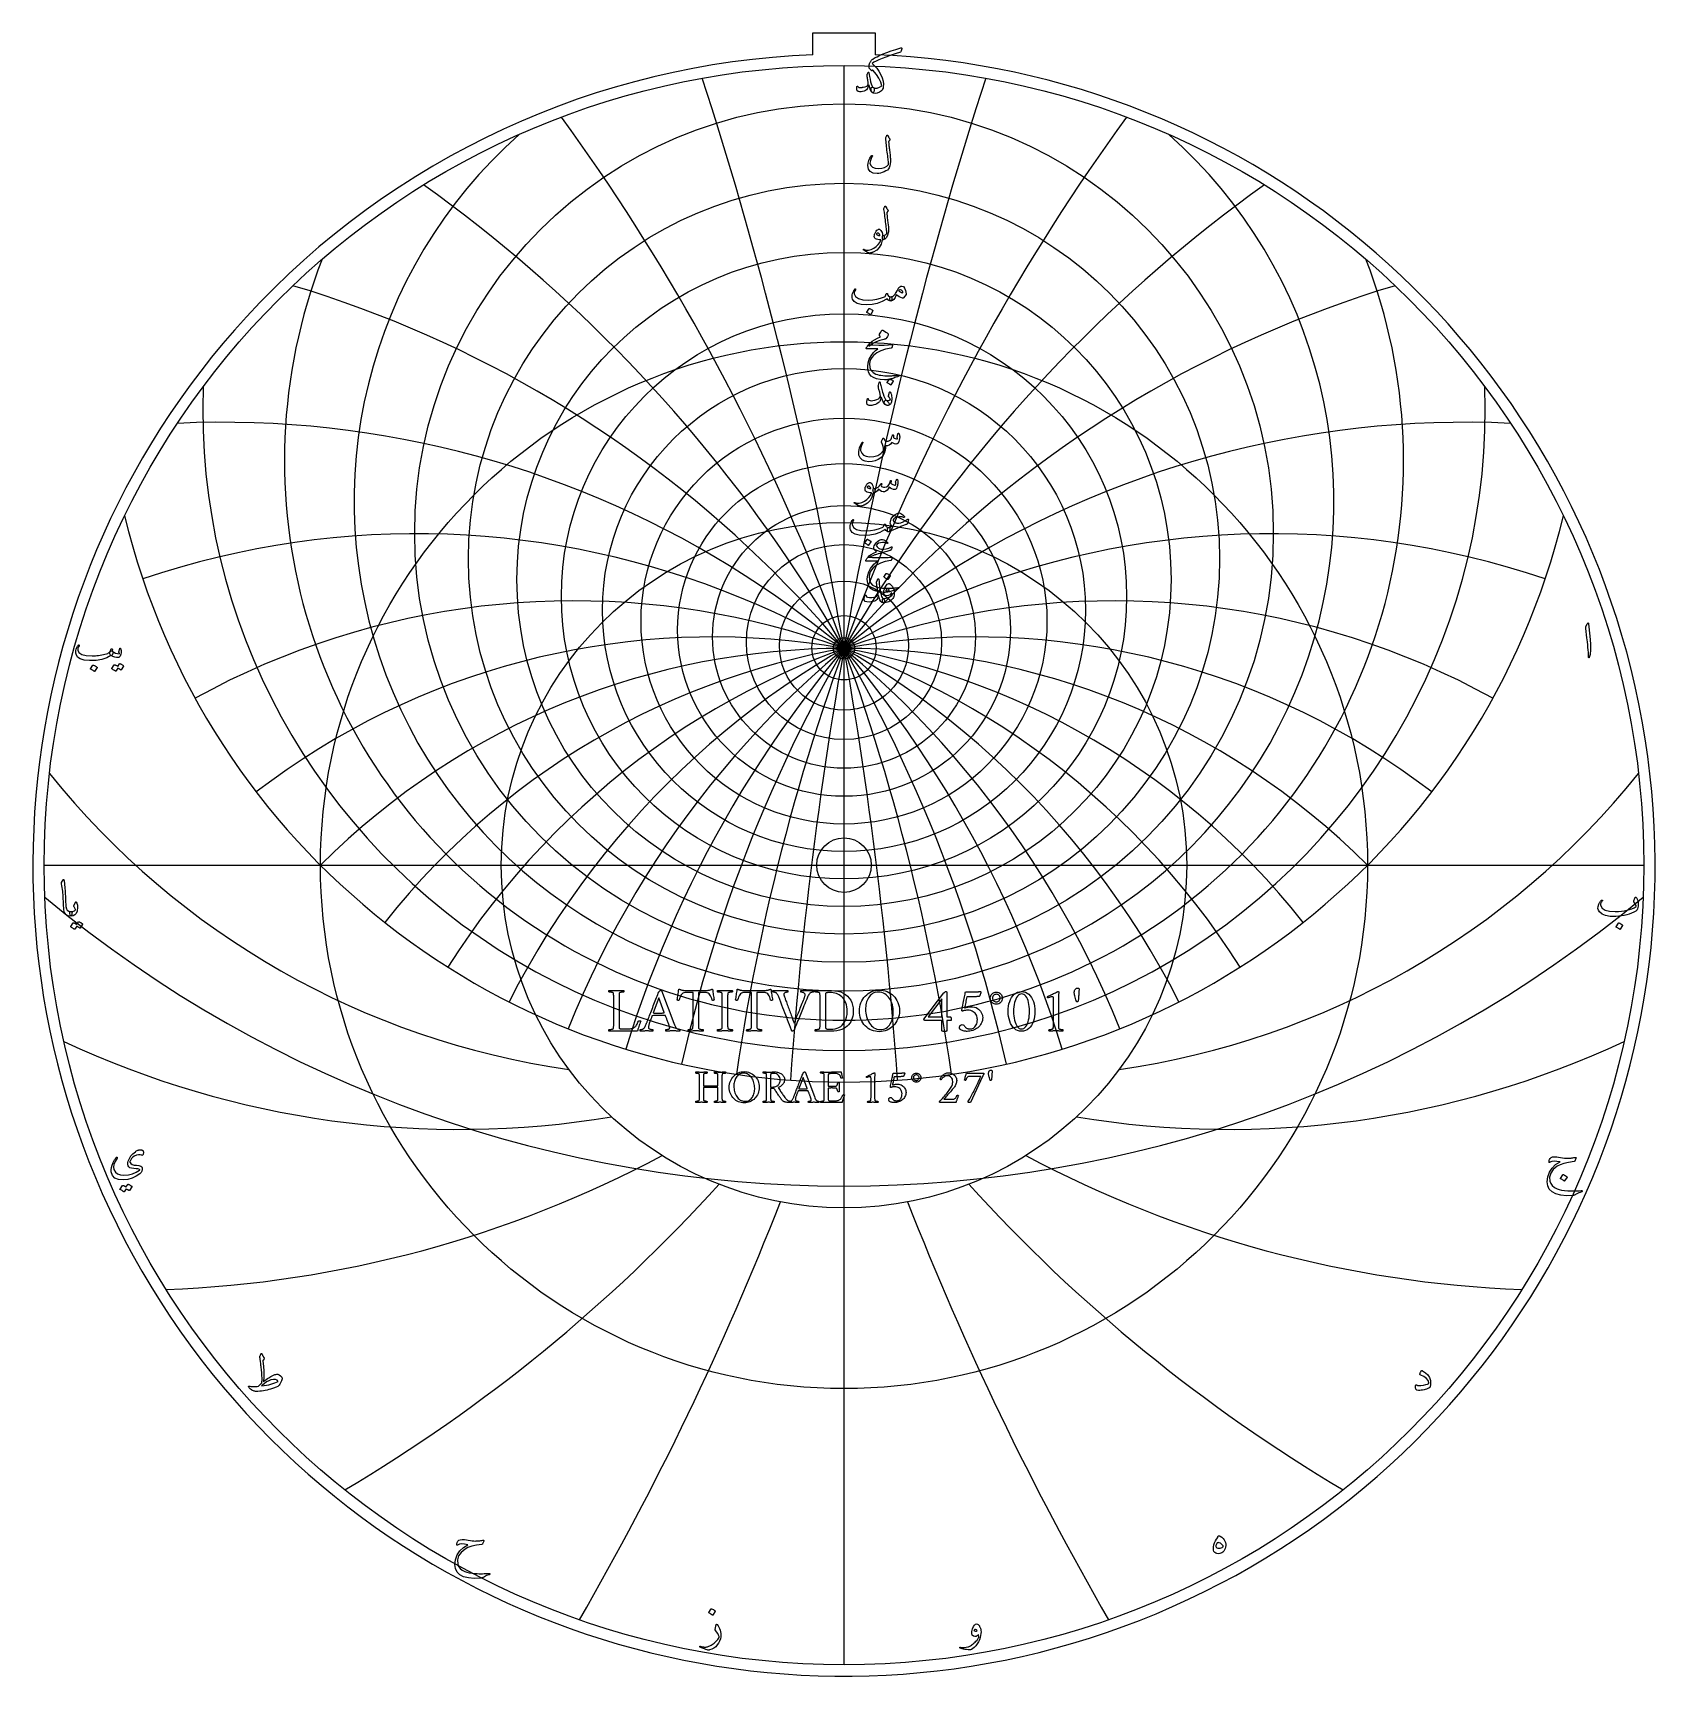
# Model space of a CAD drawing. Header units: millimetres. Extents: x -62 to 62, y -62 to 63.
import ezdxf

# ---------------------------------------------------------------- set-up
doc = ezdxf.new("R2010")
doc.units = ezdxf.units.MM
for name, color, linetype in [('CUT_INNER', 6, 'Continuous'), ('CUT_OUTER', 1, 'Continuous'), ('ENGRAVE', 7, 'Continuous'), ('ENGRAVE_FINE', 8, 'Continuous'), ('TEXT', 5, 'Continuous')]:
    doc.layers.add(name, color=color, linetype=linetype)

msp = doc.modelspace()

# ---------------------------------------------------------------- linework, layer by layer
at = {"layer": 'CUT_INNER'}
msp.add_circle((0, 0), 2.075, dxfattribs=at)
at = {"layer": 'CUT_OUTER'}
for points in [[(-2.3625, 63.2325), (2.3625, 63.2325), (2.3625, 61.567)], [(-2.3625, 61.567), (-2.3625, 63.2325)]]:
    msp.add_lwpolyline(points, dxfattribs=at)
for centre, radius, start, end in [((-0.0002, -0.0002), 61.6124, 137.460696, 87.802279), ((-0.0008, 0.0012), 61.6111, 92.196778, 137.461198)]:
    msp.add_arc(centre, radius, start, end, dxfattribs=at)
at = {"layer": 'ENGRAVE'}
for points in [[(0, -60.75), (0, 60.75)], [(-60.75, 0), (60.75, 0)], [(0, -60.75), (0, -26.0306)]]:
    msp.add_lwpolyline(points, dxfattribs=at)
for centre, radius in [((0, 0), 60.75), ((0, 25.233), 32.6093), ((0, 23.2838), 28.525), ((0, 21.7056), 24.8411), ((0, 20.4228), 21.4699), ((0, 0), 39.7663), ((0, 19.3807), 18.3451), ((0, 18.5387), 15.4149), ((0, 17.867), 12.6376), ((0, 17.3432), 9.9789), ((0, 0), 26.0306), ((0, 16.9509), 7.41), ((0, 16.6784), 4.9054), ((0, 16.518), 2.4425), ((0, 16.465), 0.81)]:
    msp.add_circle(centre, radius, dxfattribs=at)
for centre, radius, start, end in [((0, 27.6592), 37.2123, 131.540817, 48.459183), ((0, 30.7147), 42.5003, 158.875932, 21.124068), ((0, 34.6261), 48.7145, 177.987161, 2.012839), ((0, 39.7432), 56.2217, 193.587078, 346.412922), ((0, -39.7894), 56.2544, 45.016667, 134.983333), ((0, -39.7894), 56.2544, 45.016667, 134.983333), ((-12.2143, 45.5843), 61.7129, 218.740683, 261.906834), ((12.2143, 45.5843), 61.7129, 278.093166, 321.259317), ((-29.2432, 50.6507), 70.725, 244.889976, 279.422897), ((29.2432, 50.6507), 70.725, 260.577103, 295.110024), ((-54.7758, 54.7758), 87.0755, 272.16213, 298.061821), ((54.7758, 54.7758), 87.0755, 241.938179, 267.83787), ((-100.1536, 57.8237), 122.2935, 300.585293, 317.851754), ((100.1536, 57.8237), 122.2935, 222.148246, 239.414707), ((-222.78, 59.6937), 234.0419, 329.999198, 338.632428), ((222.78, 59.6937), 234.0419, 201.367572, 210.000802)]:
    msp.add_arc(centre, radius, start, end, dxfattribs=at)
at = {"layer": 'ENGRAVE_FINE'}
for centre, radius, start, end in [((-319.0346, -39.7894), 323.9563, 4.152572, 17.901565), ((-319.0346, -39.7894), 323.9563, 4.152572, 17.901565), ((319.0346, -39.7894), 323.9563, 162.098435, 175.847428), ((319.0346, -39.7894), 323.9563, 162.098435, 175.847428), ((-154.5577, -39.7894), 164.4769, 8.358017, 35.97743), ((-154.5577, -39.7894), 164.4769, 8.358017, 35.97743), ((154.5577, -39.7894), 164.4769, 144.02257, 171.641983), ((154.5577, -39.7894), 164.4769, 144.02257, 171.641983), ((-97.4355, -39.7894), 112.5088, 12.671638, 54.3922), ((-97.4355, -39.7894), 112.5088, 12.671638, 54.3922), ((97.4355, -39.7894), 112.5088, 125.6078, 167.328362), ((97.4355, -39.7894), 112.5088, 125.6078, 167.328362), ((-67.0414, -39.7894), 87.5163, 17.153802, 73.277838), ((-67.0414, -39.7894), 87.5163, 17.153802, 73.277838), ((67.0414, -39.7894), 87.5163, 106.722162, 162.846198), ((67.0414, -39.7894), 87.5163, 106.722162, 162.846198), ((-47.2031, -39.7894), 73.4349, 21.873002, 92.678933), ((-47.2031, -39.7894), 73.4349, 21.873002, 92.678933), ((47.2031, -39.7894), 73.4349, 87.321067, 158.126998), ((47.2031, -39.7894), 73.4349, 87.321067, 158.126998), ((-32.4785, -39.7894), 64.957, 26.909615, 108.663414), ((-32.4785, -39.7894), 64.957, 26.909615, 108.663414), ((32.4785, -39.7894), 64.957, 71.336586, 153.090385), ((32.4785, -39.7894), 64.957, 71.336586, 153.090385), ((-20.4749, -39.7894), 59.8647, 32.360678, 118.765767), ((-20.4749, -39.7894), 59.8647, 32.360678, 118.765767), ((20.4749, -39.7894), 59.8647, 61.234233, 147.639322), ((20.4749, -39.7894), 59.8647, 61.234233, 147.639322), ((-9.9192, -39.7894), 57.1222, 38.346091, 127.435665), ((-9.9192, -39.7894), 57.1222, 38.346091, 127.435665), ((9.9192, -39.7894), 57.1222, 52.564335, 141.653909), ((9.9192, -39.7894), 57.1222, 52.564335, 141.653909), ((0, 70.5779), 94.9547, 230.263164, 309.736836)]:
    msp.add_arc(centre, radius, start, end, dxfattribs=at)
at = {"layer": 'TEXT'}
for points in [[(4.3203, 62.0985), (4.3566, 62.105), (4.3796, 62.0958), (4.389, 62.0709), (4.3849, 62.0303), (4.3454, 61.8722), (4.3333, 61.8318), (4.3185, 61.8003), (4.301, 61.7779), (4.2808, 61.7644), (3.8761, 61.6318), (3.5101, 61.5071), (3.1827, 61.3902), (2.894, 61.2812), (2.6443, 61.1796), (2.4341, 61.0849), (2.2634, 60.9972), (2.1323, 60.9165), (2.3164, 60.7369), (2.4844, 60.5393), (2.6362, 60.3237), (2.7718, 60.0902), (2.8958, 59.818), (2.973, 59.5656), (3.0035, 59.333), (2.9874, 59.1201), (2.9631, 59.0245), (2.9335, 58.9459), (2.8984, 58.8844), (2.858, 58.8399), (2.6901, 58.7249), (2.5275, 58.6567), (2.3703, 58.6351), (2.2185, 58.6603), (2.1534, 58.6939), (2.1053, 58.7483), (2.0744, 58.8233), (2.0604, 58.9189), (2.0611, 58.9953), (2.0739, 59.0519), (2.0988, 59.0887), (2.1359, 59.1058), (2.1545, 59.1049), (2.1781, 59.0986), (2.2066, 59.0869), (2.2401, 59.0698), (2.3779, 59.0227), (2.5293, 59.0321), (2.6941, 59.0981), (2.8724, 59.2207), (2.7938, 59.4922), (2.655, 59.7785), (2.4561, 60.0796), (2.197, 60.3956), (2.1896, 60.4007), (2.1817, 60.4018), (2.1734, 60.3989), (2.1646, 60.392), (2.1251, 60.3596), (2.1159, 60.3531), (2.1062, 60.3515), (2.0961, 60.3549), (2.0856, 60.3632), (1.9131, 60.5572), (1.9091, 60.572), (1.9077, 60.6057), (1.9091, 60.6583), (1.9131, 60.7297), (1.9199, 60.8056), (1.9293, 60.868), (1.9414, 60.9169), (1.9562, 60.9524), (1.9817, 60.9976), (2.0079, 61.0396), (2.0347, 61.0784), (2.0622, 61.1141), (2.0904, 61.1469), (2.1193, 61.177), (2.1488, 61.2044), (2.179, 61.2291), (2.3256, 61.3244), (2.5068, 61.4235), (2.7226, 61.5265), (2.973, 61.6333), (3.2579, 61.7438), (3.5775, 61.8582), (3.9316, 61.9765), (4.3203, 62.0985)], [(2.1395, 58.7034), (2.0696, 58.7761), (2.0074, 58.8902), (1.9529, 59.0456), (1.9059, 59.2423), (1.8994, 59.2638), (1.8907, 59.2674), (1.8797, 59.2531), (1.8664, 59.2207), (1.8553, 59.1903), (1.8435, 59.1601), (1.8311, 59.1301), (1.8179, 59.1004), (1.8043, 59.0708), (1.7905, 59.0415), (1.7765, 59.0125), (1.7622, 58.9836), (1.7025, 58.9046), (1.6239, 58.8435), (1.5265, 58.8004), (1.4102, 58.7752), (1.297, 58.7635), (1.2018, 58.7609), (1.1245, 58.7671), (1.0652, 58.7824), (1.0123, 58.8197), (0.979, 58.8884), (0.9655, 58.9885), (0.9718, 59.1201), (0.9768, 59.1424), (0.9844, 59.1588), (0.9947, 59.1693), (1.0078, 59.174), (1.0226, 59.1742), (1.0347, 59.1713), (1.0441, 59.1653), (1.0509, 59.1561), (1.0713, 59.1275), (1.1003, 59.1067), (1.1378, 59.0934), (1.1838, 59.0878), (1.21, 59.0864), (1.2381, 59.086), (1.2684, 59.0864), (1.3006, 59.0878), (1.3346, 59.09), (1.3702, 59.0932), (1.4073, 59.0972), (1.4461, 59.1022), (1.6069, 59.1367), (1.7263, 59.1902), (1.8045, 59.2625), (1.8413, 59.3537), (1.8394, 59.3732), (1.8372, 59.3959), (1.8349, 59.4217), (1.8323, 59.4507), (1.829, 59.483), (1.8247, 59.5189), (1.8192, 59.5584), (1.8125, 59.6016), (1.8056, 59.6455), (1.7991, 59.6873), (1.793, 59.7272), (1.7874, 59.765), (1.7818, 59.8008), (1.7757, 59.8346), (1.7692, 59.8664), (1.7622, 59.8962), (1.7521, 59.9534), (1.747, 59.9995), (1.7467, 60.0343), (1.7515, 60.0578), (1.8269, 60.2231), (1.833, 60.231), (1.8404, 60.2366), (1.8491, 60.2399), (1.8592, 60.2411), (1.8691, 60.2393), (1.8772, 60.2339), (1.8835, 60.2249), (1.888, 60.2123), (1.9109, 60.0718), (1.9401, 59.9087), (1.9756, 59.7233), (2.0173, 59.5153), (2.0595, 59.3514), (2.1107, 59.2225), (2.1709, 59.1287), (2.2401, 59.0698), (2.2652, 59.0492), (2.2832, 59.0195), (2.294, 58.9809), (2.2976, 58.9333), (2.2937, 58.87), (2.2823, 58.8129), (2.2632, 58.7622), (2.2365, 58.7177), (2.2169, 58.6966), (2.1943, 58.6872), (2.1684, 58.6894), (2.1395, 58.7034)], [(3.2532, 55.4471), (3.2595, 55.4581), (3.2676, 55.466), (3.2775, 55.4707), (3.2892, 55.4723), (3.3008, 55.4702), (3.3107, 55.4642), (3.3188, 55.4541), (3.3251, 55.4399), (3.3585, 55.3575), (3.3942, 55.2863), (3.4322, 55.2264), (3.4724, 55.1777), (3.4843, 55.1601), (3.4877, 55.1399), (3.4825, 55.117), (3.4688, 55.0914), (3.46, 55.0791), (3.4517, 55.0672), (3.4439, 55.0557), (3.4365, 55.0447), (3.4295, 55.0344), (3.423, 55.025), (3.4169, 55.0164), (3.4113, 55.0088), (3.4019, 54.9949), (3.3951, 54.9783), (3.3911, 54.9589), (3.3898, 54.9369), (3.394, 54.8748), (3.3996, 54.8071), (3.4066, 54.7338), (3.4149, 54.6549), (3.4243, 54.5704), (3.4347, 54.4802), (3.4459, 54.3844), (3.458, 54.2831), (3.4716, 54.1819), (3.4836, 54.0868), (3.4941, 53.9978), (3.5029, 53.9148), (3.5104, 53.8377), (3.5168, 53.7662), (3.5221, 53.7002), (3.5263, 53.64), (3.531, 53.4614), (3.5164, 53.2924), (3.4825, 53.1327), (3.4293, 52.9825), (3.3774, 52.8942), (3.2972, 52.8127), (3.1888, 52.738), (3.052, 52.6699), (2.9038, 52.6136), (2.7646, 52.5738), (2.6344, 52.5507), (2.5131, 52.5442), (2.2095, 52.5859), (1.9922, 52.7005), (1.861, 52.8877), (1.8161, 53.1478), (1.8318, 53.3415), (1.8826, 53.5313), (1.9684, 53.717), (2.0892, 53.8986), (2.0984, 53.9092), (2.108, 53.9157), (2.1181, 53.9182), (2.1287, 53.9166), (2.1399, 53.9123), (2.1485, 53.9067), (2.1543, 53.8998), (2.1574, 53.8914), (2.1597, 53.8791), (2.1592, 53.8672), (2.1561, 53.8557), (2.1503, 53.8447), (2.0678, 53.6842), (2.011, 53.5474), (1.9798, 53.4345), (1.9742, 53.3454), (2.0342, 53.1534), (2.1637, 53.0193), (2.3629, 52.9432), (2.6317, 52.925), (2.874, 52.9513), (3.0799, 53.0121), (3.2494, 53.1076), (3.3826, 53.2376), (3.3798, 53.3003), (3.3749, 53.3736), (3.3681, 53.4575), (3.3592, 53.5519), (3.3481, 53.6571), (3.3345, 53.7733), (3.3185, 53.9005), (3.2999, 54.0388), (3.2824, 54.1813), (3.2658, 54.3217), (3.2501, 54.4598), (3.2353, 54.5956), (3.2216, 54.7292), (3.2092, 54.8606), (3.1982, 54.9897), (3.1886, 55.1166), (3.1742, 55.2387), (3.1749, 55.2526), (3.1769, 55.2657), (3.1803, 55.2778), (3.185, 55.289)], [(3.0359, 49.8831), (3.0601, 49.9417), (3.079, 49.9882), (3.0925, 50.0226), (3.1005, 50.0448), (3.1068, 50.0589), (3.1149, 50.069), (3.1248, 50.0751), (3.1365, 50.0771), (3.1497, 50.0749), (3.1607, 50.0681), (3.1695, 50.0569), (3.176, 50.0412), (3.2058, 49.9642), (3.2416, 49.8948), (3.2831, 49.833), (3.3305, 49.7789), (3.3437, 49.7616), (3.3475, 49.7421), (3.3419, 49.7203), (3.3269, 49.6963), (3.2478, 49.5849), (3.2532, 49.5351), (3.2586, 49.4861), (3.264, 49.4381), (3.2694, 49.3909), (3.2748, 49.3446), (3.2802, 49.2993), (3.2856, 49.2548), (3.291, 49.2113), (3.3406, 48.808), (3.3709, 48.4927), (3.3819, 48.2655), (3.3736, 48.1263), (3.3058, 47.8736), (3.2173, 47.687), (3.1082, 47.5665), (2.9784, 47.5119), (2.9748, 47.5119), (2.9712, 47.5119), (2.9676, 47.5119), (2.964, 47.5119), (2.9427, 47.5321), (2.929, 47.5784), (2.9229, 47.6507), (2.9245, 47.749), (2.9279, 47.7854), (2.938, 47.8119), (2.9548, 47.8285), (2.9784, 47.8352), (3.0695, 47.8534), (3.1454, 47.8864), (3.2061, 47.9343), (3.2514, 47.9969), (3.2484, 48.0721), (3.2429, 48.1577), (3.2349, 48.2536), (3.2245, 48.3598), (3.2118, 48.4759), (3.1971, 48.6014), (3.1804, 48.7364), (3.1616, 48.8807), (3.1443, 49.0227), (3.1284, 49.1502), (3.1138, 49.2634), (3.1005, 49.3622), (3.0891, 49.4466), (3.0799, 49.5167), (3.0729, 49.5723), (3.0682, 49.6137), (3.0323, 49.8184), (3.0312, 49.8387), (3.0314, 49.8562), (3.0329, 49.871), (3.0359, 49.8831)], [(2.9065, 47.4724), (2.8223, 47.1767), (2.6811, 46.929), (2.4828, 46.7294), (2.2275, 46.5778), (2.1918, 46.5624), (2.1565, 46.5486), (2.1217, 46.5364), (2.0874, 46.5257), (2.0537, 46.5168), (2.0209, 46.51), (1.989, 46.5051), (1.958, 46.5023), (1.8808, 46.5133), (1.7784, 46.5535), (1.6509, 46.6229), (1.4982, 46.7215), (1.4818, 46.7356), (1.4721, 46.7493), (1.4692, 46.7626), (1.473, 46.7754), (1.4816, 46.7853), (1.4928, 46.7898), (1.5067, 46.7889), (1.5233, 46.7826), (1.6821, 46.7312), (1.8601, 46.7314), (2.0575, 46.7832), (2.2742, 46.8868), (2.4511, 47.0069), (2.5976, 47.1481), (2.7134, 47.3105), (2.7987, 47.4939), (2.7981, 47.5005), (2.7961, 47.5056), (2.7927, 47.5094), (2.788, 47.5119), (2.6642, 47.5191), (2.5589, 47.5335), (2.472, 47.555), (2.4035, 47.5838), (2.3506, 47.6282), (2.3173, 47.6897), (2.3038, 47.7683), (2.3101, 47.864), (2.3122, 47.8767), (2.3146, 47.8896), (2.3175, 47.9027), (2.3209, 47.9161), (2.3247, 47.9299), (2.329, 47.9444), (2.3337, 47.9595), (2.3389, 47.9754), (2.3811, 48.078), (2.4323, 48.1631), (2.4925, 48.2307), (2.5616, 48.2807), (2.6324, 48.3081), (2.6973, 48.3077), (2.7563, 48.2794), (2.8095, 48.2233), (2.856, 48.1451), (2.8913, 48.0544), (2.9153, 47.9511), (2.9281, 47.8352), (2.9352, 47.8354), (2.942, 47.8357), (2.9486, 47.8363), (2.955, 47.837), (2.9614, 47.8378), (2.9681, 47.8384), (2.9749, 47.8387), (2.982, 47.8388), (3.0062, 47.8337), (3.0251, 47.8182), (3.0386, 47.7924), (3.0466, 47.7562), (3.05, 47.7165), (3.0493, 47.6763), (3.0446, 47.6356), (3.0359, 47.5945), (3.0244, 47.5584), (3.0116, 47.5326), (2.9975, 47.5171), (2.982, 47.5119), (2.9137, 47.5119), (2.9133, 47.5054), (2.9119, 47.4966), (2.9097, 47.4856), (2.9065, 47.4724)], [(2.7341, 47.8748), (2.6964, 47.9406), (2.655, 47.987), (2.6101, 48.0142), (2.5616, 48.0221), (2.5327, 48.0144), (2.5068, 48.0023), (2.4842, 47.9857), (2.4646, 47.9646), (2.4583, 47.9534), (2.4574, 47.9412), (2.4619, 47.9282), (2.4718, 47.9143), (2.5089, 47.8817), (2.5625, 47.8595), (2.6328, 47.8476), (2.7197, 47.846), (2.7287, 47.8478), (2.7341, 47.8532), (2.7359, 47.8622), (2.7341, 47.8748)], [(0.8191, 43.7705), (0.8319, 43.7845), (0.8452, 43.7903), (0.8589, 43.7881), (0.873, 43.7777), (0.8838, 43.7643), (0.8874, 43.749), (0.8838, 43.7319), (0.873, 43.7131), (0.8182, 43.6282), (0.7832, 43.5496), (0.7679, 43.4773), (0.7724, 43.4113), (0.8849, 43.1944), (1.1039, 43.043), (1.4292, 42.9572), (1.861, 42.937), (2.1815, 42.9606), (2.4889, 43.0098), (2.7833, 43.0846), (3.0646, 43.1849), (3.1142, 43.2143), (3.1553, 43.2595), (3.1879, 43.3203), (3.2119, 43.3969), (3.22, 43.4187), (3.2335, 43.4337), (3.2523, 43.442), (3.2766, 43.4436), (3.2939, 43.4362), (3.3062, 43.4212), (3.3136, 43.3985), (3.3161, 43.3682), (3.3329, 43.2932), (3.3799, 43.237), (3.4569, 43.1997), (3.564, 43.1813), (3.6026, 43.1728), (3.6287, 43.1508), (3.6421, 43.1153), (3.643, 43.0664), (3.63, 42.9752), (3.6125, 42.9101), (3.5905, 42.871), (3.564, 42.858), (3.4852, 42.8683), (3.4104, 42.8993), (3.3397, 42.951), (3.273, 43.0233), (3.2674, 43.0262), (3.2577, 43.0242), (3.244, 43.0172), (3.2263, 43.0053), (2.8913, 42.8167), (2.5257, 42.6819), (2.1296, 42.6011), (1.703, 42.5742), (1.3087, 42.6011), (1.0024, 42.6819), (0.7841, 42.8167), (0.6539, 43.0053), (0.6242, 43.1106), (0.6144, 43.2182), (0.6242, 43.328), (0.6539, 43.44), (0.6938, 43.5442), (0.7347, 43.634), (0.7765, 43.7095), (0.8191, 43.7705)], [(4.3975, 44.0005), (4.51, 43.9605), (4.6032, 43.8478), (4.6771, 43.6623), (4.7316, 43.4041), (4.7337, 43.3854), (4.7325, 43.3691), (4.7283, 43.3549), (4.7209, 43.343), (4.5233, 43.0951), (4.5096, 43.0801), (4.4936, 43.0709), (4.4754, 43.0675), (4.455, 43.07), (4.3207, 43.1158), (4.1945, 43.1742), (4.0764, 43.2451), (3.9664, 43.3286), (3.8777, 43.1227), (3.7805, 42.9757), (3.6747, 42.8874), (3.5604, 42.858), (3.5476, 42.8627), (3.5344, 42.8769), (3.5207, 42.9004), (3.5065, 42.9334), (3.4847, 43.0152), (3.4769, 43.0807), (3.4829, 43.1301), (3.5029, 43.1634), (3.5146, 43.1712), (3.5281, 43.1768), (3.5433, 43.1802), (3.5604, 43.1813), (3.6421, 43.1953), (3.7221, 43.2334), (3.8002, 43.2959), (3.8766, 43.3825), (3.91, 43.4328), (3.9601, 43.5155), (4.0268, 43.6304), (4.1101, 43.7777), (4.1752, 43.8752), (4.2448, 43.9448), (4.3189, 43.9866), (4.3975, 44.0005)], [(4.1388, 43.6484), (4.2062, 43.5923), (4.2825, 43.546), (4.3679, 43.5096), (4.4622, 43.4831), (4.457, 43.5539), (4.4379, 43.6116), (4.4049, 43.6563), (4.358, 43.6879), (4.3039, 43.7043), (4.2493, 43.7032), (4.1943, 43.6845), (4.1388, 43.6484)], [(1.9077, 42.2796), (1.9122, 42.284), (1.9185, 42.2867), (1.9266, 42.2876), (1.9365, 42.2867), (2.0063, 42.2585), (2.0721, 42.2239), (2.1339, 42.183), (2.1916, 42.1358), (2.1972, 42.1287), (2.1997, 42.1215), (2.199, 42.1143), (2.1952, 42.1071), (2.0263, 41.8341), (2.02, 41.8275), (2.0119, 41.826), (2.0021, 41.8293), (1.9904, 41.8377), (1.9803, 41.8448), (1.9643, 41.8556), (1.9426, 41.87), (1.9149, 41.8879), (1.881, 41.9095), (1.8404, 41.9347), (1.793, 41.9634), (1.7389, 41.9957), (1.7317, 42.0011), (1.7281, 42.0065), (1.7281, 42.0119), (1.7317, 42.0173)], [(3.0323, 39.9449), (2.7184, 39.863), (2.4413, 39.7572), (2.201, 39.6277), (1.9976, 39.4743), (1.9664, 39.4507), (1.9374, 39.4375), (1.9107, 39.4345), (1.8862, 39.442), (1.8577, 39.4759), (1.8619, 39.5237), (1.899, 39.5854), (1.9688, 39.6611), (2.1339, 39.7981), (2.3236, 39.9216), (2.538, 40.0316), (2.7772, 40.1282), (2.7089, 40.2288), (2.6961, 40.2539), (2.6901, 40.2791), (2.6907, 40.3042), (2.6981, 40.3294), (2.7464, 40.4252), (2.7907, 40.5045), (2.8309, 40.5672), (2.867, 40.6132), (2.8901, 40.635), (2.9128, 40.6464), (2.935, 40.6475), (2.9568, 40.6383), (3.0832, 40.5669), (3.1895, 40.5), (3.2755, 40.4376), (3.3413, 40.3797), (3.354, 40.361), (3.3601, 40.3374), (3.3594, 40.3089), (3.352, 40.2755), (3.3289, 40.2232), (3.2918, 40.1596), (3.2409, 40.0848), (3.176, 39.9988), (3.1589, 39.986), (3.1293, 39.9728), (3.0871, 39.9591), (3.0323, 39.9449)], [(2.1844, 39.5282), (2.6454, 39.512), (3.044, 39.5102), (3.3801, 39.5228), (3.6538, 39.5497), (3.6622, 39.5508), (3.6695, 39.5502), (3.6757, 39.5481), (3.6808, 39.5444), (3.6845, 39.5393), (3.6866, 39.5331), (3.6872, 39.5258), (3.6862, 39.5174), (3.6791, 39.4846), (3.6722, 39.4545), (3.6656, 39.4271), (3.6592, 39.4024), (3.653, 39.3804), (3.6471, 39.3611), (3.6414, 39.3445), (3.6359, 39.3306), (3.6242, 39.3084), (3.6107, 39.292), (3.5954, 39.2814), (3.5784, 39.2767), (3.1634, 39.2015), (2.8023, 39.0836), (2.4952, 38.923), (2.2419, 38.7198), (2.1139, 38.5736), (2.0209, 38.4189), (1.963, 38.2557), (1.9401, 38.0839), (1.9621, 37.8142), (2.0497, 37.5944), (2.2028, 37.4244), (2.4215, 37.3043), (2.5349, 37.2679), (2.6595, 37.2378), (2.7954, 37.214), (2.9425, 37.1965), (3.1005, 37.185), (3.2694, 37.1794), (3.449, 37.1797), (3.6394, 37.1857), (3.7071, 37.1895), (3.7737, 37.1938), (3.8392, 37.1985), (3.9035, 37.2037), (3.9663, 37.2093), (4.027, 37.2154), (4.0857, 37.2219), (4.1424, 37.2288), (4.1597, 37.2297), (4.1721, 37.2252), (4.1795, 37.2154), (4.182, 37.2001), (4.1806, 37.1823), (4.1766, 37.1687), (4.1698, 37.159), (4.1604, 37.1534), (4.0589, 37.1105), (3.9628, 37.0716), (3.8721, 37.0368), (3.7868, 37.0061), (3.707, 36.9791), (3.6332, 36.9558), (3.5651, 36.936), (3.5029, 36.9199), (3.4444, 36.908), (3.3875, 36.8974), (3.3322, 36.8882), (3.2784, 36.8803), (3.2259, 36.8743), (3.1746, 36.8705), (3.1245, 36.8689), (3.0754, 36.8696), (2.7404, 36.8956), (2.461, 36.9522), (2.2374, 37.0393), (2.0694, 37.157), (1.9461, 37.3041), (1.8601, 37.4758), (1.8114, 37.6723), (1.8, 37.8935), (1.8352, 38.1679), (1.9194, 38.4342), (2.0526, 38.6924), (2.2347, 38.9426), (2.3059, 39.0182), (2.3865, 39.0908), (2.4765, 39.1602), (2.576, 39.2264), (1.7066, 39.2336), (1.6857, 39.2426), (1.6769, 39.2587), (1.6803, 39.2821), (1.6958, 39.3126), (1.725, 39.3571), (1.7515, 39.397), (1.7753, 39.4325), (1.7964, 39.4635), (1.8148, 39.4898), (1.8305, 39.5111), (1.8435, 39.5275), (1.8539, 39.539), (1.8772, 39.541), (1.9401, 39.5399), (2.0425, 39.5356), (2.1844, 39.5282)], [(2.7538, 36.6218), (2.7745, 36.5276), (2.7969, 36.4319), (2.8212, 36.3345), (2.8472, 36.2356), (2.8751, 36.1347), (2.9047, 36.0313), (2.9362, 35.9254), (2.9694, 35.8171), (3.0365, 35.6222), (3.0978, 35.4758), (3.1533, 35.3779), (3.2029, 35.3285), (3.2463, 35.299), (3.2901, 35.2575), (3.3343, 35.2038), (3.379, 35.138), (3.4212, 35.0565), (3.4329, 34.9952), (3.414, 34.9541), (3.3646, 34.9333), (3.205, 34.9494), (3.0637, 35.0554), (2.9409, 35.2512), (2.8365, 35.5368), (2.8342, 35.5415), (2.8311, 35.5449), (2.827, 35.5469), (2.8221, 35.5476), (2.8185, 35.5469), (2.8149, 35.5449), (2.8113, 35.5415), (2.8077, 35.5368), (2.7976, 35.4906), (2.7853, 35.4416), (2.7707, 35.39), (2.7538, 35.3356), (2.7354, 35.2842), (2.7161, 35.2413), (2.6959, 35.207), (2.6748, 35.1812), (2.5989, 35.1149), (2.5041, 35.0563), (2.3905, 35.0053), (2.258, 34.962), (2.1233, 34.9299), (2.0065, 34.9162), (1.9077, 34.9209), (1.8269, 34.944), (1.7577, 35.002), (1.7263, 35.1039), (1.7326, 35.2499), (1.7766, 35.4398), (1.7809, 35.4461), (1.7865, 35.4506), (1.7935, 35.4533), (1.8018, 35.4542), (1.8116, 35.4531), (1.8197, 35.4497), (1.826, 35.4441), (1.8305, 35.4362), (1.8476, 35.3965), (1.8664, 35.3635), (1.8871, 35.3372), (1.9095, 35.3177), (1.9796, 35.2916), (2.0748, 35.2853), (2.1952, 35.2988), (2.3407, 35.332), (2.4958, 35.3819), (2.6164, 35.438), (2.7024, 35.5005), (2.7538, 35.5692), (2.7624, 35.6388), (2.7484, 35.7578), (2.7121, 35.9262), (2.6532, 36.144), (2.6249, 36.2588), (2.6083, 36.3515), (2.6034, 36.4222), (2.6101, 36.4709), (2.6784, 36.665), (2.6858, 36.6854), (2.6937, 36.7), (2.702, 36.7087), (2.7107, 36.7117), (2.7215, 36.706), (2.7323, 36.6892), (2.7431, 36.6611), (2.7538, 36.6218)], [(3.4472, 36.9308), (3.4517, 36.9353), (3.458, 36.938), (3.4661, 36.9389), (3.476, 36.938), (3.5458, 36.9097), (3.6116, 36.8751), (3.6734, 36.8343), (3.7311, 36.7871), (3.7367, 36.7799), (3.7391, 36.7727), (3.7385, 36.7656), (3.7347, 36.7584), (3.5658, 36.4853), (3.5595, 36.4788), (3.5514, 36.4772), (3.5415, 36.4806), (3.5299, 36.4889), (3.5198, 36.4961), (3.5038, 36.5069), (3.482, 36.5212), (3.4544, 36.5392), (3.4205, 36.5608), (3.3799, 36.5859), (3.3325, 36.6147), (3.2784, 36.647), (3.2712, 36.6524), (3.2676, 36.6578), (3.2676, 36.6632), (3.2712, 36.6685)], [(3.4796, 35.4614), (3.4585, 35.4966), (3.4383, 35.527), (3.4189, 35.5523), (3.4005, 35.5728), (3.3873, 35.5903), (3.3799, 35.6105), (3.3783, 35.6334), (3.3826, 35.659), (3.458, 35.932), (3.4686, 35.9558), (3.4823, 35.9626), (3.4991, 35.9522), (3.5191, 35.9249), (3.5492, 35.8667), (3.5748, 35.7964), (3.5959, 35.714), (3.6125, 35.6195), (3.6222, 35.5288), (3.626, 35.4398), (3.624, 35.3527), (3.6161, 35.2674), (3.6033, 35.1931), (3.5865, 35.1282), (3.5656, 35.0727), (3.5406, 35.0267), (3.5099, 34.9925), (3.4679, 34.9656), (3.4147, 34.9458), (3.3502, 34.9333), (3.2842, 34.9308), (3.2227, 34.9413), (3.1657, 34.9649), (3.1131, 35.0015), (3.0725, 35.048), (3.0511, 35.1012), (3.0491, 35.1612), (3.0664, 35.2279), (3.094, 35.2824), (3.1266, 35.3168), (3.1641, 35.3309), (3.2065, 35.3249), (3.3044, 35.3013), (3.3898, 35.2988), (3.4625, 35.3175), (3.5227, 35.3572), (3.524, 35.3678), (3.5173, 35.3886), (3.5025, 35.4198), (3.4796, 35.4614)], [(4.0993, 32.774), (4.1056, 32.7897), (4.1137, 32.8009), (4.1236, 32.8077), (4.1352, 32.8099), (4.1503, 32.8081), (4.1631, 32.8027), (4.1736, 32.7937), (4.182, 32.7812), (4.2024, 32.7363), (4.217, 32.6806), (4.2257, 32.6141), (4.2287, 32.5369), (4.2208, 32.4107), (4.1972, 32.2908), (4.1579, 32.1771), (4.1029, 32.0698), (4.084, 32.044), (4.0634, 32.024), (4.0409, 32.0099), (4.0167, 32.0015), (3.9289, 31.9959), (3.8344, 32.0114), (3.7331, 32.048), (3.6251, 32.1057), (3.5341, 31.9811), (3.4266, 31.8983), (3.3024, 31.8572), (3.1616, 31.8578), (3.157, 31.7821), (3.1504, 31.7092), (3.1417, 31.6392), (3.1311, 31.5722), (3.1184, 31.5077), (3.1037, 31.4451), (3.087, 31.3846), (3.0682, 31.3261), (3.0246, 31.2206), (2.9658, 31.1231), (2.8917, 31.0338), (2.8023, 30.9525), (2.5933, 30.8132), (2.3721, 30.7153), (2.1388, 30.6588), (1.8934, 30.6435), (1.617, 30.681), (1.3985, 30.7791), (1.2379, 30.9379), (1.1353, 31.1573), (1.1214, 31.2363), (1.1191, 31.3297), (1.1286, 31.4375), (1.1497, 31.5596), (1.1836, 31.6935), (1.2314, 31.8327), (1.2932, 31.9773), (1.3688, 32.1273), (1.3749, 32.1367), (1.3823, 32.1435), (1.3911, 32.1475), (1.4012, 32.1489), (1.4113, 32.148), (1.42, 32.1453), (1.4274, 32.1408), (1.4335, 32.1345), (1.4375, 32.1253), (1.4389, 32.1156), (1.4375, 32.1055), (1.4335, 32.095), (1.3374, 31.8953), (1.2754, 31.7312), (1.2476, 31.6025), (1.2539, 31.5093), (1.3446, 31.3039), (1.4874, 31.1546), (1.6823, 31.0614), (1.9293, 31.0243), (2.2747, 31.0463), (2.567, 31.1339), (2.8064, 31.287), (2.9928, 31.5057), (2.9921, 31.6499), (2.9685, 31.8022), (2.922, 31.9625), (2.8526, 32.1309), (2.8439, 32.148), (2.8392, 32.1632), (2.8385, 32.1767), (2.8419, 32.1884), (2.8612, 32.2285), (2.8796, 32.2661), (2.8971, 32.3012), (2.9137, 32.3339), (2.9294, 32.3636), (2.9443, 32.39), (2.9582, 32.413), (2.9712, 32.4327), (2.9786, 32.441), (2.9865, 32.4444), (2.9948, 32.4428), (3.0035, 32.4363), (3.008, 32.4313), (3.0143, 32.4237), (3.0224, 32.4134), (3.0323, 32.4003), (3.0435, 32.3846), (3.0556, 32.3662), (3.0687, 32.3451), (3.0826, 32.3213), (3.1109, 32.2755), (3.1347, 32.2423), (3.154, 32.2216), (3.1688, 32.2135), (3.2622, 32.2057), (3.3556, 32.2216), (3.449, 32.2613), (3.5424, 32.3249), (3.5764, 32.3671), (3.6098, 32.4363), (3.6428, 32.5324), (3.6754, 32.6554), (3.6785, 32.6671), (3.6844, 32.677), (3.6929, 32.6851), (3.7041, 32.6914), (3.7147, 32.6954), (3.7248, 32.6967), (3.7344, 32.6954), (3.7436, 32.6914), (3.7573, 32.6689), (3.7625, 32.6267), (3.7591, 32.5647), (3.7472, 32.483), (3.8198, 32.4385), (3.8972, 32.4093), (3.9796, 32.3954), (4.067, 32.3967), (4.0659, 32.423), (4.0625, 32.4444), (4.0569, 32.4607), (4.049, 32.4722), (4.04, 32.483), (4.0346, 32.4938), (4.0329, 32.5045), (4.0346, 32.5153)], [(2.2006, 28.2478), (2.1163, 27.9521), (1.9751, 27.7044), (1.7768, 27.5048), (1.5215, 27.3532), (1.4858, 27.3379), (1.4506, 27.3241), (1.4158, 27.3118), (1.3814, 27.3012), (1.3477, 27.2923), (1.3149, 27.2854), (1.2831, 27.2806), (1.2521, 27.2778), (1.1748, 27.2888), (1.0724, 27.329), (0.9449, 27.3984), (0.7922, 27.497), (0.7758, 27.5111), (0.7662, 27.5248), (0.7632, 27.538), (0.7671, 27.5508), (0.7756, 27.5607), (0.7868, 27.5652), (0.8007, 27.5643), (0.8173, 27.558), (0.9761, 27.5066), (1.1542, 27.5068), (1.3515, 27.5587), (1.5682, 27.6622), (1.7452, 27.7824), (1.8916, 27.9236), (2.0074, 28.0859), (2.0928, 28.2694), (2.0921, 28.2759), (2.0901, 28.2811), (2.0867, 28.2849), (2.082, 28.2874), (1.9583, 28.2945), (1.853, 28.3089), (1.7661, 28.3305), (1.6976, 28.3592), (1.6446, 28.4037), (1.6113, 28.4652), (1.5979, 28.5438), (1.6042, 28.6394), (1.6062, 28.6521), (1.6087, 28.665), (1.6116, 28.6782), (1.6149, 28.6915), (1.6188, 28.7054), (1.623, 28.7198), (1.6277, 28.735), (1.6329, 28.7508), (1.6751, 28.8534), (1.7263, 28.9385), (1.7865, 29.0061), (1.8557, 29.0562), (1.9264, 29.0836), (1.9913, 29.0832), (2.0503, 29.0549), (2.1036, 28.9987), (2.15, 28.9206), (2.1853, 28.8299), (2.2093, 28.7266), (2.2221, 28.6107), (2.2292, 28.6108), (2.236, 28.6112), (2.2427, 28.6117), (2.2491, 28.6125), (2.2555, 28.6133), (2.2621, 28.6139), (2.2689, 28.6142), (2.276, 28.6143), (2.3003, 28.6091), (2.3191, 28.5936), (2.3326, 28.5678), (2.3407, 28.5317), (2.344, 28.4919), (2.3434, 28.4517), (2.3387, 28.4111), (2.3299, 28.37), (2.3184, 28.3338), (2.3056, 28.308), (2.2915, 28.2925), (2.276, 28.2874), (2.2077, 28.2874), (2.2073, 28.2808), (2.2059, 28.2721), (2.2037, 28.2611), (2.2006, 28.2478)], [(2.0281, 28.6502), (1.9904, 28.716), (1.9491, 28.7625), (1.9042, 28.7897), (1.8557, 28.7975), (1.8267, 28.7899), (1.8009, 28.7778), (1.7782, 28.7612), (1.7586, 28.74), (1.7524, 28.7288), (1.7515, 28.7167), (1.756, 28.7037), (1.7658, 28.6897), (1.8029, 28.6572), (1.8565, 28.635), (1.9268, 28.6231), (2.0137, 28.6215), (2.0227, 28.6233), (2.0281, 28.6287), (2.0299, 28.6377), (2.0281, 28.6502)], [(4.0149, 29.3113), (4.0227, 29.3167), (4.032, 29.3149), (4.0425, 29.3059), (4.0544, 29.2897), (4.0672, 29.2623), (4.0769, 29.2233), (4.0834, 29.1725), (4.0867, 29.1101), (4.0879, 29.0391), (4.084, 28.97), (4.0753, 28.9026), (4.0616, 28.837), (4.0216, 28.7095), (3.9772, 28.6179), (3.9282, 28.5622), (3.8748, 28.5424), (3.7484, 28.5499), (3.6314, 28.5829), (3.5238, 28.6415), (3.4257, 28.7257), (3.3583, 28.593), (3.2784, 28.4895), (3.1859, 28.4151), (3.0808, 28.37), (2.9705, 28.3601), (2.8589, 28.388), (2.746, 28.4535), (2.6317, 28.5568), (2.5392, 28.4389), (2.4485, 28.3547), (2.3595, 28.3042), (2.2724, 28.2874), (2.2549, 28.2972), (2.2383, 28.3269), (2.2226, 28.3763), (2.2077, 28.4454), (2.2024, 28.5137), (2.2113, 28.564), (2.2347, 28.5963), (2.2724, 28.6107), (2.4381, 28.6482), (2.5832, 28.7212), (2.7076, 28.8296), (2.8113, 28.9736), (2.8169, 28.9814), (2.823, 28.987), (2.8295, 28.9904), (2.8365, 28.9915), (2.845, 28.9906), (2.8526, 28.9879), (2.8594, 28.9835), (2.8652, 28.9772), (2.8686, 28.9579), (2.8607, 28.9251), (2.8416, 28.8788), (2.8113, 28.8191), (2.8511, 28.7731), (2.9128, 28.7391), (2.9966, 28.7174), (3.1023, 28.7077), (3.2341, 28.7353), (3.3493, 28.8254), (3.4479, 28.9778), (3.5299, 29.1927), (3.5339, 29.2037), (3.5389, 29.2116), (3.5447, 29.2163), (3.5514, 29.2179), (3.5615, 29.217), (3.5703, 29.2143), (3.5777, 29.2098), (3.5838, 29.2035), (3.5883, 29.1945), (3.5909, 29.1855), (3.5918, 29.1766), (3.5909, 29.1676), (3.555, 29.0167), (3.597, 28.9794), (3.6475, 28.9466), (3.7066, 28.9183), (3.7742, 28.8945), (3.84, 28.879), (3.89, 28.8757), (3.9244, 28.8844), (3.943, 28.9053), (3.9491, 28.9372), (3.9457, 28.9826), (3.9329, 29.0414), (3.9107, 29.1137), (3.9145, 29.1341), (3.9332, 29.1739), (3.9666, 29.2329), (4.0149, 29.3113)], [(0.6611, 26.2387), (0.6739, 26.2526), (0.6871, 26.2584), (0.7008, 26.2562), (0.715, 26.2459), (0.7257, 26.2324), (0.7293, 26.2171), (0.7257, 26.2001), (0.715, 26.1812), (0.6602, 26.0963), (0.6251, 26.0177), (0.6099, 25.9454), (0.6144, 25.8794), (0.7269, 25.6625), (0.9458, 25.5111), (1.2712, 25.4254), (1.703, 25.4052), (2.0234, 25.4287), (2.3308, 25.4779), (2.6252, 25.5527), (2.9065, 25.6531), (2.9562, 25.6825), (2.9972, 25.7276), (3.0298, 25.7885), (3.0538, 25.865), (3.0619, 25.8868), (3.0754, 25.9019), (3.0942, 25.9102), (3.1185, 25.9117), (3.1358, 25.9043), (3.1481, 25.8893), (3.1556, 25.8666), (3.158, 25.8363), (3.1749, 25.7613), (3.2218, 25.7052), (3.2988, 25.6679), (3.4059, 25.6495), (3.4445, 25.6409), (3.4706, 25.6189), (3.4841, 25.5834), (3.485, 25.5345), (3.4719, 25.4433), (3.4544, 25.3782), (3.4324, 25.3391), (3.4059, 25.3261), (3.3271, 25.3364), (3.2523, 25.3674), (3.1816, 25.4191), (3.1149, 25.4914), (3.1093, 25.4943), (3.0996, 25.4923), (3.0859, 25.4853), (3.0682, 25.4734), (2.7332, 25.2848), (2.3676, 25.1501), (1.9715, 25.0692), (1.5449, 25.0423), (1.1506, 25.0692), (0.8443, 25.1501), (0.626, 25.2848), (0.4958, 25.4734), (0.4662, 25.5787), (0.4563, 25.6863), (0.4662, 25.7961), (0.4958, 25.9081), (0.5358, 26.0123), (0.5766, 26.1022), (0.6184, 26.1776), (0.6611, 26.2387)], [(4.8897, 26.2279), (4.8179, 25.9405), (4.8098, 25.9266), (4.7963, 25.9135), (4.7774, 25.9014), (4.7532, 25.8902), (4.6994, 25.8712), (4.6423, 25.8502), (4.5818, 25.8272), (4.5179, 25.8022), (4.4506, 25.7753), (4.38, 25.7469), (4.306, 25.7169), (4.2287, 25.6854), (3.4023, 25.3261), (3.3646, 25.3344), (3.3341, 25.3594), (3.3107, 25.4009), (3.2945, 25.4591), (3.2918, 25.5208), (3.3089, 25.5731), (3.3457, 25.616), (3.4023, 25.6495), (3.4094, 25.6527), (3.4234, 25.6589), (3.4444, 25.668), (3.4724, 25.68), (3.5071, 25.6947), (3.5483, 25.7119), (3.596, 25.7315), (3.6502, 25.7537), (3.5804, 25.8253), (3.5362, 25.9037), (3.5175, 25.9888), (3.5245, 26.0806), (3.5936, 26.2991), (3.7113, 26.4839), (3.8775, 26.635), (4.0921, 26.7524), (4.1391, 26.7634), (4.1936, 26.7605), (4.2558, 26.7437), (4.3257, 26.7129), (4.3982, 26.6709), (4.4649, 26.624), (4.5257, 26.5721), (4.5807, 26.5153), (4.5962, 26.4944), (4.6032, 26.4749), (4.6016, 26.4567), (4.5915, 26.4399), (4.5763, 26.4268), (4.5592, 26.4201), (4.5403, 26.4197), (4.5197, 26.4255), (4.4121, 26.4594), (4.2978, 26.4749), (4.1768, 26.472), (4.049, 26.4506), (3.9334, 26.4161), (3.8415, 26.3698), (3.7735, 26.3119), (3.7293, 26.2423), (3.7248, 26.2113), (3.7365, 26.1758), (3.7643, 26.1358), (3.8083, 26.0914), (3.8586, 26.051), (3.9089, 26.0195), (3.9592, 25.9971), (4.0095, 25.9836), (4.1602, 25.9798), (4.3212, 26.0114), (4.4925, 26.0786), (4.6742, 26.1812), (4.6937, 26.1935), (4.7128, 26.2054), (4.7314, 26.2169), (4.7496, 26.2279), (4.7671, 26.2382), (4.7837, 26.2477), (4.7995, 26.2562), (4.8143, 26.2638), (4.8554, 26.2831), (4.8816, 26.2836), (4.8931, 26.2652), (4.8897, 26.2279)], [(1.7497, 24.7477), (1.7542, 24.7522), (1.7604, 24.7549), (1.7685, 24.7558), (1.7784, 24.7549), (1.8482, 24.7266), (1.914, 24.692), (1.9758, 24.6511), (2.0335, 24.604), (2.0391, 24.5968), (2.0416, 24.5896), (2.0409, 24.5824), (2.0371, 24.5752), (1.8682, 24.3022), (1.8619, 24.2957), (1.8539, 24.2941), (1.844, 24.2975), (1.8323, 24.3058), (1.8222, 24.313), (1.8063, 24.3237), (1.7845, 24.3381), (1.7569, 24.3561), (1.7229, 24.3776), (1.6823, 24.4028), (1.6349, 24.4315), (1.5808, 24.4639), (1.5736, 24.4693), (1.57, 24.4746), (1.57, 24.48), (1.5736, 24.4854)], [(3.6448, 24.173), (3.6478, 24.1477), (3.6314, 24.1003), (3.5957, 24.0309), (3.5406, 23.9395), (3.529, 23.9247), (3.5155, 23.9126), (3.5002, 23.9031), (3.4832, 23.8964), (3.2532, 23.8331), (3.0484, 23.776), (2.8688, 23.7253), (2.7143, 23.6808), (2.585, 23.6429), (2.4808, 23.6117), (2.4017, 23.5872), (2.3479, 23.5694), (1.9131, 23.3754), (1.8826, 23.3732), (1.8592, 23.3772), (1.8431, 23.3876), (1.8341, 23.4042), (1.8339, 23.4102), (1.8368, 23.4176), (1.8429, 23.4264), (1.8521, 23.4365), (1.9405, 23.5196), (2.073, 23.6072), (2.2495, 23.6992), (2.47, 23.7958), (2.4101, 23.847), (2.3595, 23.8964), (2.3184, 23.944), (2.2868, 23.9898), (2.2672, 24.0399), (2.2625, 24.1003), (2.2726, 24.171), (2.2976, 24.2521), (2.338, 24.3365), (2.3946, 24.4209), (2.4673, 24.5054), (2.5562, 24.5898), (2.653, 24.6628), (2.7458, 24.7128), (2.8344, 24.74), (2.9191, 24.7443), (3.0338, 24.7211), (3.1374, 24.6733), (3.2297, 24.6008), (3.3107, 24.5036), (3.3179, 24.4914), (3.3215, 24.4802), (3.3215, 24.4699), (3.3179, 24.4604), (3.31, 24.4517), (3.3008, 24.447), (3.2903, 24.4463), (3.2784, 24.4497), (3.2255, 24.4665), (3.1746, 24.4811), (3.1258, 24.4935), (3.079, 24.5036), (3.0344, 24.5112), (2.9923, 24.5161), (2.9527, 24.5184), (2.9155, 24.5179), (2.7608, 24.4997), (2.6308, 24.456), (2.5255, 24.3866), (2.4449, 24.2916), (2.5306, 24.1786), (2.6263, 24.0949), (2.7318, 24.0403), (2.8472, 24.0149), (3.019, 24.0131), (3.2038, 24.0401), (3.4017, 24.0958), (3.6125, 24.1802), (3.6213, 24.1825), (3.6296, 24.182), (3.6374, 24.1789), (3.6448, 24.173)], [(2.1538, 23.3862), (2.6148, 23.37), (3.0134, 23.3682), (3.3496, 23.3808), (3.6233, 23.4078), (3.6317, 23.4088), (3.639, 23.4082), (3.6452, 23.4061), (3.6502, 23.4024), (3.6539, 23.3973), (3.6561, 23.3912), (3.6566, 23.3839), (3.6556, 23.3754), (3.6485, 23.3427), (3.6417, 23.3126), (3.6351, 23.2852), (3.6287, 23.2605), (3.6225, 23.2385), (3.6165, 23.2192), (3.6108, 23.2025), (3.6053, 23.1886), (3.5936, 23.1664), (3.5802, 23.15), (3.5649, 23.1394), (3.5478, 23.1347), (3.1329, 23.0595), (2.7718, 22.9416), (2.4646, 22.7811), (2.2113, 22.5778), (2.0833, 22.4317), (1.9904, 22.277), (1.9324, 22.1137), (1.9095, 21.9419), (1.9315, 21.6723), (2.0191, 21.4524), (2.1723, 21.2824), (2.391, 21.1623), (2.5044, 21.1259), (2.629, 21.0958), (2.7648, 21.072), (2.9119, 21.0545), (3.07, 21.0431), (3.2389, 21.0375), (3.4185, 21.0377), (3.6089, 21.0437), (3.6766, 21.0476), (3.7432, 21.0518), (3.8086, 21.0565), (3.873, 21.0617), (3.9357, 21.0673), (3.9965, 21.0734), (4.0552, 21.0799), (4.1119, 21.0869), (4.1292, 21.0878), (4.1415, 21.0833), (4.1489, 21.0734), (4.1514, 21.0581), (4.1501, 21.0404), (4.146, 21.0267), (4.1393, 21.017), (4.1299, 21.0114), (4.0284, 20.9685), (3.9323, 20.9297), (3.8415, 20.8949), (3.7562, 20.8641), (3.6765, 20.8372), (3.6026, 20.8138), (3.5346, 20.7941), (3.4724, 20.7779), (3.4139, 20.766), (3.357, 20.7554), (3.3016, 20.7462), (3.2478, 20.7384), (3.1954, 20.7323), (3.1441, 20.7285), (3.0939, 20.7269), (3.0448, 20.7276), (2.7098, 20.7536), (2.4305, 20.8102), (2.2068, 20.8973), (2.0389, 21.015), (1.9156, 21.1621), (1.8296, 21.3339), (1.7809, 21.5303), (1.7694, 21.7515), (1.8047, 22.0259), (1.8889, 22.2922), (2.022, 22.5505), (2.2041, 22.8006), (2.2753, 22.8763), (2.3559, 22.9488), (2.446, 23.0182), (2.5455, 23.0844), (1.676, 23.0916), (1.6551, 23.1006), (1.6464, 23.1168), (1.6497, 23.1401), (1.6652, 23.1706), (1.6944, 23.2151), (1.7209, 23.2551), (1.7447, 23.2906), (1.7658, 23.3215), (1.7842, 23.3478), (1.8, 23.3691), (1.813, 23.3855), (1.8233, 23.397), (1.8467, 23.399), (1.9095, 23.3979), (2.0119, 23.3936), (2.1538, 23.3862)], [(2.9892, 20.2491), (3.0152, 20.2365), (3.0359, 20.2167), (3.0511, 20.1898), (3.061, 20.1556), (3.0675, 20.1134), (3.0691, 20.073), (3.0657, 20.0344), (3.0574, 19.9976), (3.0451, 19.9661), (3.0296, 19.9437), (3.0109, 19.9302), (2.9892, 19.9257), (2.8816, 19.9556), (2.7925, 20.0308), (2.7217, 20.1514), (2.6694, 20.3173), (2.6627, 20.3459), (2.6568, 20.3708), (2.6519, 20.3918), (2.6479, 20.4089), (2.6447, 20.4223), (2.6425, 20.4318), (2.6411, 20.4376), (2.6407, 20.4395), (2.6353, 20.45), (2.6299, 20.4529), (2.6245, 20.4482), (2.6191, 20.4359), (2.558, 20.298), (2.4898, 20.1898), (2.4143, 20.1112), (2.3317, 20.0622), (2.2118, 20.0245), (2.0712, 20.0012), (1.91, 19.9922), (1.7281, 19.9976), (1.6066, 20.0351), (1.5404, 20.126), (1.5294, 20.2704), (1.5736, 20.4682), (1.5837, 20.492), (1.5961, 20.5095), (1.6107, 20.5208), (1.6275, 20.5257), (1.6441, 20.5241), (1.6581, 20.5158), (1.6693, 20.5008), (1.6778, 20.479), (1.696, 20.4325), (1.7182, 20.3973), (1.7445, 20.3732), (1.7748, 20.3604), (1.9448, 20.3344), (2.1062, 20.3317), (2.2592, 20.3523), (2.4035, 20.3964), (2.4662, 20.4291), (2.5176, 20.4736), (2.5578, 20.5297), (2.5868, 20.5975), (2.585, 20.6297), (2.576, 20.7044), (2.5598, 20.8219), (2.5365, 20.982), (2.5246, 21.0676), (2.514, 21.145), (2.5048, 21.214), (2.497, 21.2748), (2.4902, 21.3268), (2.4844, 21.3695), (2.4794, 21.4031), (2.4754, 21.4275), (2.472, 21.4647), (2.4727, 21.4975), (2.4774, 21.5258), (2.4862, 21.5496), (2.5001, 21.5792), (2.5131, 21.6067), (2.5252, 21.6321), (2.5365, 21.6556), (2.5466, 21.6771), (2.5553, 21.6965), (2.5627, 21.7139), (2.5688, 21.7293), (2.5751, 21.7416), (2.5832, 21.7499), (2.5931, 21.7542), (2.6047, 21.7544), (2.6175, 21.7495), (2.6272, 21.7418), (2.6337, 21.7315), (2.6371, 21.7185), (2.659, 21.5347), (2.6815, 21.3606), (2.7048, 21.1961), (2.7287, 21.0413), (2.7531, 20.8961), (2.7776, 20.7606), (2.8025, 20.6347), (2.8275, 20.5185), (2.8578, 20.4101), (2.8949, 20.329), (2.9386, 20.2753), (2.9892, 20.2491)], [(3.4023, 21.3951), (3.427, 21.3915), (3.4544, 21.3808), (3.4845, 21.3628), (3.5173, 21.3377), (3.6576, 21.1881), (3.7553, 21.0197), (3.8103, 20.8324), (3.8227, 20.6263), (3.8117, 20.519), (3.7894, 20.4233), (3.756, 20.3393), (3.7113, 20.267), (3.5665, 20.1177), (3.3978, 20.011), (3.2054, 19.947), (2.9892, 19.9257), (2.9674, 19.9309), (2.9487, 19.9464), (2.9332, 19.9722), (2.9209, 20.0083), (2.9163, 20.0283), (2.9133, 20.0488), (2.9118, 20.0696), (2.9119, 20.091), (2.9132, 20.1121), (2.9151, 20.1323), (2.9176, 20.1516), (2.9209, 20.17), (2.9306, 20.2019), (2.9452, 20.2257), (2.9647, 20.2414), (2.9892, 20.2491), (3.1998, 20.2773), (3.3826, 20.3299), (3.5375, 20.4067), (3.6646, 20.5077), (3.6585, 20.5583), (3.6511, 20.5984), (3.6424, 20.6283), (3.6323, 20.6478), (3.6201, 20.6647), (3.6089, 20.6757), (3.5986, 20.6809), (3.5891, 20.6802), (3.5826, 20.6779), (3.5775, 20.6748), (3.5737, 20.6708), (3.5712, 20.6658), (3.5366, 20.5949), (3.4939, 20.5401), (3.4432, 20.5014), (3.3844, 20.479), (3.2135, 20.4657), (3.096, 20.5122), (3.032, 20.6184), (3.0215, 20.7844), (3.0359, 20.8796), (3.0646, 20.9784), (3.1077, 21.0808), (3.1652, 21.1868), (3.2258, 21.2779), (3.2856, 21.343), (3.3444, 21.3821), (3.4023, 21.3951)], [(3.2119, 22.1532), (3.2164, 22.1577), (3.2227, 22.1604), (3.2308, 22.1613), (3.2407, 22.1604), (3.3105, 22.1321), (3.3763, 22.0975), (3.438, 22.0567), (3.4957, 22.0095), (3.5014, 22.0023), (3.5038, 21.9951), (3.5031, 21.9879), (3.4993, 21.9808), (3.3305, 21.7077), (3.3242, 21.7012), (3.3161, 21.6996), (3.3062, 21.703), (3.2945, 21.7113), (3.2844, 21.7185), (3.2685, 21.7293), (3.2467, 21.7436), (3.2191, 21.7616), (3.1852, 21.7832), (3.1445, 21.8083), (3.0972, 21.837), (3.0431, 21.8694), (3.0359, 21.8748), (3.0323, 21.8802), (3.0323, 21.8855), (3.0359, 21.8909)], [(3.2838, 21.0071), (3.2481, 20.997), (3.22, 20.9703), (3.1996, 20.927), (3.1868, 20.867), (3.187, 20.8576), (3.1877, 20.8508), (3.1888, 20.8468), (3.1904, 20.8454), (3.2265, 20.8367), (3.2631, 20.832), (3.3002, 20.8313), (3.3377, 20.8347), (3.3707, 20.8416), (3.3978, 20.8517), (3.4192, 20.865), (3.4347, 20.8814), (3.3942, 20.9391), (3.3556, 20.9793), (3.3188, 21.002), (3.2838, 21.0071)], [(56.4566, 18.323), (56.4932, 18.3939), (56.5227, 18.4188), (56.5449, 18.3977), (56.56, 18.3306), (56.6482, 17.3917), (56.7006, 16.8154), (56.7124, 16.3551), (56.6834, 16.0107), (56.6137, 15.7822), (56.601, 15.7635), (56.5897, 15.7534), (56.5799, 15.752), (56.5715, 15.7592), (56.5648, 15.7704), (56.56, 15.785), (56.5572, 15.803), (56.5562, 15.8243), (56.5562, 15.9903), (56.5485, 16.1664), (56.5332, 16.3525), (56.5102, 16.5486), (56.5052, 16.5999), (56.4901, 16.7383), (56.465, 16.9639), (56.4297, 17.2768), (56.3454, 17.9704), (56.3435, 18.0073), (56.3454, 18.0413), (56.3512, 18.0724), (56.3608, 18.1007)], [(-55.5943, 16.2612), (-55.5906, 16.2593), (-55.5871, 16.2574), (-55.5839, 16.2555), (-55.5809, 16.2535), (-55.5779, 16.2514), (-55.5747, 16.2487), (-55.5712, 16.2456), (-55.5675, 16.242), (-55.5366, 16.2056), (-55.5244, 16.1539), (-55.5308, 16.0868), (-55.556, 16.0044), (-55.5792, 15.9544), (-55.6029, 15.923), (-55.6271, 15.9103), (-55.6518, 15.9163), (-55.6642, 15.9223), (-55.6748, 15.9249), (-55.6834, 15.9242), (-55.6901, 15.9201), (-56.0044, 15.7482), (-56.3799, 15.627), (-56.8168, 15.5565), (-57.315, 15.5369), (-57.7179, 15.5714), (-58.022, 15.6634), (-58.2275, 15.8128), (-58.3344, 16.0198), (-58.3509, 16.1175), (-58.3545, 16.2152), (-58.3452, 16.3129), (-58.3229, 16.4107), (-58.2925, 16.4971), (-58.2549, 16.5764), (-58.2101, 16.6485), (-58.1581, 16.7134), (-58.1483, 16.7216), (-58.138, 16.7268), (-58.1272, 16.7292), (-58.1159, 16.7287), (-58.1054, 16.7242), (-58.0968, 16.7182), (-58.0901, 16.7108), (-58.0853, 16.7019), (-58.0831, 16.6933), (-58.0843, 16.6828), (-58.0889, 16.6703), (-58.0968, 16.6559), (-58.1523, 16.5745), (-58.1887, 16.495), (-58.206, 16.4174), (-58.2041, 16.3417), (-58.1131, 16.152), (-57.9013, 16.0159), (-57.5689, 15.9335), (-57.1157, 15.9048), (-56.9913, 15.9067), (-56.8671, 15.9125), (-56.7431, 15.922), (-56.6194, 15.9355), (-56.4967, 15.9527), (-56.3756, 15.9738), (-56.2562, 15.9987), (-56.1385, 16.0274), (-56.0242, 16.06), (-55.9306, 16.0926), (-55.8575, 16.1252), (-55.8051, 16.1577), (-55.7848, 16.175), (-55.7663, 16.1961), (-55.7494, 16.221), (-55.7342, 16.2497), (-55.7199, 16.2818), (-55.7059, 16.3168), (-55.6922, 16.3546), (-55.6786, 16.3953), (-55.6733, 16.4078), (-55.6652, 16.4183), (-55.6542, 16.4269), (-55.6403, 16.4337), (-55.6254, 16.4372), (-55.6116, 16.4365), (-55.5986, 16.4315), (-55.5866, 16.4222), (-55.5771, 16.4092), (-55.5713, 16.3934), (-55.5694, 16.3747), (-55.5713, 16.3532)], [(-55.7093, 15.9546), (-55.751, 15.9941), (-55.7725, 16.0437), (-55.7739, 16.1034), (-55.7553, 16.1731), (-55.7148, 16.2356), (-55.6777, 16.2737), (-55.6439, 16.2873), (-55.6135, 16.2765), (-55.4698, 16.1814), (-55.3261, 16.1146), (-55.1823, 16.0761), (-55.0386, 16.0658), (-55.0336, 16.0667), (-55.03, 16.0696), (-55.0279, 16.0744), (-55.0271, 16.0811), (-55.0307, 16.0938), (-55.0415, 16.1127), (-55.0595, 16.1379), (-55.0846, 16.1692), (-55.0894, 16.1788), (-55.0923, 16.1884), (-55.0932, 16.198), (-55.0923, 16.2076), (-55.0003, 16.472), (-54.996, 16.482), (-54.9907, 16.4892), (-54.9845, 16.4935), (-54.9773, 16.495), (-54.9701, 16.4938), (-54.9639, 16.4902), (-54.9586, 16.4842), (-54.9543, 16.4758), (-54.9256, 16.3898), (-54.9083, 16.3043), (-54.9026, 16.2193), (-54.9083, 16.1347), (-54.927, 16.0296), (-54.9524, 15.9441), (-54.9845, 15.8782), (-55.0233, 15.832), (-55.0528, 15.8066), (-55.0798, 15.7879), (-55.1045, 15.7759), (-55.1268, 15.7707), (-55.2552, 15.7678), (-55.395, 15.7975), (-55.5464, 15.8598), (-55.7093, 15.9546)], [(-57.0467, 15.1958), (-57.0419, 15.2006), (-57.0352, 15.2035), (-57.0266, 15.2045), (-57.0161, 15.2035), (-56.9416, 15.1733), (-56.8714, 15.1364), (-56.8055, 15.0928), (-56.744, 15.0425), (-56.738, 15.0349), (-56.7354, 15.0272), (-56.7361, 15.0196), (-56.7402, 15.0119), (-56.9203, 14.7206), (-56.927, 14.7137), (-56.9356, 14.712), (-56.9461, 14.7156), (-56.9586, 14.7245), (-56.9694, 14.7321), (-56.9864, 14.7436), (-57.0096, 14.759), (-57.0391, 14.7781), (-57.0752, 14.8011), (-57.1186, 14.8279), (-57.1691, 14.8586), (-57.2269, 14.8931), (-57.2345, 14.8988), (-57.2383, 14.9046), (-57.2383, 14.9103), (-57.2345, 14.9161)], [(-55.0271, 15.3031), (-55.0223, 15.3079), (-55.0156, 15.3108), (-55.007, 15.3118), (-54.9965, 15.3108), (-54.9588, 15.2967), (-54.9222, 15.2811), (-54.8869, 15.2641), (-54.8528, 15.2457), (-54.8196, 15.2255), (-54.7871, 15.2035), (-54.7554, 15.1795), (-54.7244, 15.1537), (-54.7184, 15.1458), (-54.7158, 15.1374), (-54.7165, 15.1285), (-54.7206, 15.1192), (-54.9045, 14.8279), (-54.9095, 14.8241), (-54.917, 14.8241), (-54.9268, 14.8279), (-54.939, 14.8356), (-54.9474, 14.8427), (-54.961, 14.8524), (-54.98, 14.8647), (-55.0041, 14.8797), (-55.0338, 14.8975), (-55.0693, 14.9185), (-55.1105, 14.9425), (-55.1574, 14.9697), (-55.3031, 14.7436), (-55.3098, 14.7367), (-55.3184, 14.735), (-55.3289, 14.7386), (-55.3414, 14.7475), (-55.3522, 14.7551), (-55.3692, 14.7666), (-55.3924, 14.782), (-55.4219, 14.8011), (-55.458, 14.8241), (-55.5014, 14.8509), (-55.5519, 14.8816), (-55.6096, 14.9161), (-55.6156, 14.9218), (-55.6183, 14.9276), (-55.6175, 14.9333), (-55.6135, 14.9391), (-55.4257, 15.2188), (-55.4209, 15.2236), (-55.4142, 15.2265), (-55.4056, 15.2275), (-55.395, 15.2265), (-55.3629, 15.2161), (-55.3318, 15.204), (-55.3016, 15.1902), (-55.2724, 15.1748), (-55.2441, 15.1579), (-55.2168, 15.1398), (-55.1905, 15.1205), (-55.1651, 15.1)], [(-59.3041, -1.1124), (-59.2967, -1.1009), (-59.2897, -1.0932), (-59.2833, -1.0894), (-59.2773, -1.0894), (-59.2682, -1.0944), (-59.26, -1.1095), (-59.2529, -1.1347), (-59.2466, -1.1699), (-59.215, -1.4561), (-59.1891, -1.7208), (-59.169, -1.9639), (-59.1547, -2.1854), (-59.1454, -2.3749), (-59.1369, -2.5447), (-59.1291, -2.6949), (-59.1221, -2.8254), (-59.116, -2.9363), (-59.1111, -3.0276), (-59.1073, -3.0992), (-59.1048, -3.1511), (-59.0708, -3.3068), (-58.9956, -3.4213), (-58.8792, -3.4946), (-58.7216, -3.5267), (-58.6778, -3.5382), (-58.6498, -3.565), (-58.6375, -3.6072), (-58.6411, -3.6647), (-58.6591, -3.7552), (-58.6785, -3.8199), (-58.6993, -3.8587), (-58.7216, -3.8716), (-58.9434, -3.8424), (-59.1068, -3.7547), (-59.2117, -3.6086), (-59.2581, -3.4041), (-59.2654, -3.3062), (-59.272, -3.2081), (-59.2779, -3.1098), (-59.283, -3.0113), (-59.2877, -2.9125), (-59.2921, -2.8134), (-59.2963, -2.7141), (-59.3003, -2.6146), (-59.3075, -2.4248), (-59.3175, -2.2539), (-59.3305, -2.1019), (-59.3463, -1.9689), (-59.3649, -1.8411), (-59.3865, -1.7049), (-59.4109, -1.5604), (-59.4382, -1.4075), (-59.4418, -1.3799), (-59.4411, -1.3548), (-59.4361, -1.332), (-59.4267, -1.3117)], [(60.1683, -2.446), (60.194, -2.4783), (60.2176, -2.514), (60.2391, -2.5531), (60.2583, -2.5955), (60.2755, -2.641), (60.2904, -2.6894), (60.3033, -2.7406), (60.3139, -2.7947), (60.3278, -2.9035), (60.3312, -3.0113), (60.324, -3.1181), (60.3062, -3.224), (60.2794, -3.3183), (60.2449, -3.3945), (60.2028, -3.4525), (60.153, -3.4922), (59.9949, -3.5758), (59.8272, -3.6503), (59.65, -3.7157), (59.4632, -3.772), (59.2667, -3.8187), (59.0608, -3.8553), (58.8452, -3.8819), (58.6201, -3.8984), (58.198, -3.8941), (57.8517, -3.8352), (57.581, -3.7217), (57.3861, -3.5535), (57.3061, -3.422), (57.2692, -3.2805), (57.2754, -3.1289), (57.3248, -2.9672), (57.3414, -2.9323), (57.3607, -2.8968), (57.3826, -2.8605), (57.4071, -2.8235), (57.4343, -2.7858), (57.4641, -2.7473), (57.4966, -2.7082), (57.5317, -2.6683), (57.5434, -2.657), (57.5556, -2.6501), (57.5683, -2.6474), (57.5815, -2.6491), (57.5904, -2.6525), (57.5978, -2.6587), (57.6038, -2.6678), (57.6083, -2.6798), (57.6105, -2.691), (57.6093, -2.7018), (57.6047, -2.7121), (57.5968, -2.7219), (57.564, -2.761), (57.5346, -2.8014), (57.5085, -2.8434), (57.4857, -2.8867), (57.4701, -2.9282), (57.4618, -2.9682), (57.4606, -3.0067), (57.4665, -3.0438), (57.5863, -3.2606), (57.8114, -3.4127), (58.142, -3.5001), (58.5779, -3.5229), (58.8175, -3.5136), (59.0459, -3.4936), (59.263, -3.4629), (59.4689, -3.4213), (59.6637, -3.369), (59.8478, -3.3059), (60.0211, -3.232), (60.1836, -3.1473), (60.1678, -3.0683), (60.1319, -2.9806), (60.0758, -2.8843), (59.9997, -2.7794), (59.9973, -2.7694), (59.9978, -2.7507), (60.0011, -2.7234), (60.0073, -2.6874), (60.009, -2.6838), (60.0102, -2.6807), (60.0109, -2.6781), (60.0112, -2.6759), (60.0236, -2.6271), (60.0418, -2.5725), (60.0658, -2.5121), (60.0955, -2.446), (60.1086, -2.4259), (60.1252, -2.4192), (60.1451, -2.4259), (60.1683, -2.446)], [(-58.4917, -3.063), (-58.3844, -2.8254), (-58.3686, -2.7993), (-58.3518, -2.79), (-58.3341, -2.7974), (-58.3154, -2.8216), (-58.2809, -2.894), (-58.2541, -2.9696), (-58.2349, -3.0483), (-58.2234, -3.1301), (-58.2198, -3.2155), (-58.2244, -3.3049), (-58.2371, -3.3984), (-58.2579, -3.496), (-58.3214, -3.6604), (-58.4198, -3.7777), (-58.5532, -3.8481), (-58.7216, -3.8716), (-58.741, -3.8594), (-58.7609, -3.8227), (-58.7812, -3.7617), (-58.8021, -3.6762), (-58.8081, -3.6304), (-58.8069, -3.5928), (-58.7985, -3.5633), (-58.7829, -3.542), (-58.7705, -3.5339), (-58.7561, -3.5286), (-58.7398, -3.5262), (-58.7216, -3.5267), (-58.6155, -3.5233), (-58.5233, -3.5018), (-58.445, -3.462), (-58.3805, -3.4041), (-58.3777, -3.3995), (-58.3767, -3.3935), (-58.3777, -3.3861), (-58.3805, -3.3772), (-58.3956, -3.3231), (-58.4179, -3.268), (-58.4474, -3.212), (-58.484, -3.155), (-58.496, -3.1334), (-58.5013, -3.1109), (-58.4998, -3.0874), (-58.4917, -3.063)], [(-58.1506, -4.3047), (-58.1458, -4.2999), (-58.1391, -4.297), (-58.1305, -4.296), (-58.1199, -4.297), (-58.0822, -4.3111), (-58.0457, -4.3267), (-58.0104, -4.3437), (-57.9762, -4.3621), (-57.9431, -4.3823), (-57.9106, -4.4043), (-57.8789, -4.4282), (-57.8479, -4.4541), (-57.8419, -4.462), (-57.8392, -4.4704), (-57.8399, -4.4793), (-57.844, -4.4886), (-58.028, -4.7799), (-58.033, -4.7837), (-58.0404, -4.7837), (-58.0502, -4.7799), (-58.0625, -4.7722), (-58.0708, -4.7651), (-58.0845, -4.7554), (-58.1034, -4.7431), (-58.1276, -4.7281), (-58.1573, -4.7103), (-58.1928, -4.6893), (-58.234, -4.6652), (-58.2809, -4.6381), (-58.4265, -4.8642), (-58.4332, -4.8711), (-58.4419, -4.8728), (-58.4524, -4.8692), (-58.4648, -4.8603), (-58.4756, -4.8527), (-58.4926, -4.8412), (-58.5159, -4.8258), (-58.5453, -4.8067), (-58.5815, -4.7837), (-58.6248, -4.7569), (-58.6754, -4.7262), (-58.7331, -4.6917), (-58.7391, -4.686), (-58.7417, -4.6802), (-58.741, -4.6745), (-58.7369, -4.6687), (-58.5492, -4.389), (-58.5444, -4.3842), (-58.5377, -4.3813), (-58.529, -4.3803), (-58.5185, -4.3813), (-58.4864, -4.3917), (-58.4553, -4.4038), (-58.4251, -4.4176), (-58.3959, -4.433), (-58.3676, -4.4499), (-58.3403, -4.468), (-58.314, -4.4873), (-58.2886, -4.5078)], [(58.8308, -4.3966), (58.8356, -4.3918), (58.8423, -4.389), (58.8509, -4.388), (58.8615, -4.389), (58.936, -4.4191), (59.0062, -4.456), (59.072, -4.4996), (59.1336, -4.5499), (59.1396, -4.5576), (59.1422, -4.5652), (59.1415, -4.5729), (59.1374, -4.5806), (58.9573, -4.8718), (58.9506, -4.8788), (58.942, -4.8804), (58.9314, -4.8769), (58.919, -4.868), (58.9082, -4.8603), (58.8912, -4.8488), (58.868, -4.8335), (58.8385, -4.8143), (58.8023, -4.7913), (58.759, -4.7645), (58.7084, -4.7339), (58.6507, -4.6994), (58.643, -4.6936), (58.6392, -4.6879), (58.6392, -4.6821), (58.643, -4.6764)], [(-17.0871, -12.0635), (-17.0871, -12.0689), (-17.0871, -12.0754), (-17.0871, -12.0832), (-17.0871, -12.0922), (-17.0871, -12.1154), (-17.0871, -12.1419), (-17.0871, -12.1717), (-17.0871, -12.2048), (-17.0868, -12.2388), (-17.0859, -12.2712), (-17.0844, -12.3022), (-17.0823, -12.3317), (-17.0793, -12.3575), (-17.0751, -12.3772), (-17.0697, -12.391), (-17.0631, -12.3988), (-17.0378, -12.4139), (-17.0098, -12.4257), (-16.9791, -12.4343), (-16.9458, -12.4395), (-16.9061, -12.4426), (-16.8565, -12.4449), (-16.7971, -12.4462), (-16.7278, -12.4467), (-16.4643, -12.4467), (-16.3956, -12.4447), (-16.3236, -12.4389), (-16.2483, -12.4292), (-16.1697, -12.4156), (-16.0935, -12.3977), (-16.0254, -12.3754), (-15.9654, -12.3486), (-15.9135, -12.3174), (-15.8711, -12.2832), (-15.8302, -12.2431), (-15.7908, -12.197), (-15.753, -12.1449), (-15.7169, -12.085), (-15.6829, -12.0156), (-15.651, -11.9365), (-15.6212, -11.8479), (-15.6135, -11.8353), (-15.5997, -11.8263), (-15.5799, -11.821), (-15.5542, -11.8192), (-15.5147, -11.821), (-15.4823, -11.8263), (-15.4572, -11.8353), (-15.4392, -11.8479), (-15.4735, -11.9452), (-15.5093, -12.0455), (-15.5465, -12.1488), (-15.5853, -12.2551), (-15.6214, -12.359), (-15.6506, -12.4551), (-15.6729, -12.5434), (-15.6883, -12.6239), (-15.8772, -12.6233), (-16.0655, -12.6215), (-16.2533, -12.6185), (-16.4404, -12.6144), (-16.6332, -12.6102), (-16.838, -12.6072), (-17.0547, -12.6054), (-17.2835, -12.6048), (-17.3628, -12.6052), (-17.438, -12.6066), (-17.5089, -12.6088), (-17.5757, -12.612), (-17.641, -12.6151), (-17.7074, -12.6173), (-17.7751, -12.6187), (-17.844, -12.6191), (-17.8522, -12.6078), (-17.8577, -12.5928), (-17.8606, -12.5742), (-17.8607, -12.5521), (-17.8588, -12.5299), (-17.8553, -12.5114), (-17.8504, -12.4964), (-17.844, -12.485), (-17.8266, -12.4846), (-17.8032, -12.4832), (-17.7739, -12.481), (-17.7386, -12.4778), (-17.7007, -12.4735), (-17.6637, -12.4676), (-17.6276, -12.4603), (-17.5925, -12.4515), (-17.5618, -12.4416), (-17.5392, -12.4311), (-17.5246, -12.42), (-17.5182, -12.4084), (-17.5097, -12.3775), (-17.5032, -12.3425), (-17.4989, -12.3033), (-17.4967, -12.2599), (-17.4956, -12.2135), (-17.4949, -12.1653), (-17.4944, -12.1153), (-17.4943, -12.0635), (-17.4943, -10.0659), (-17.4944, -10.014), (-17.4949, -9.9635), (-17.4956, -9.9146), (-17.4967, -9.8671), (-17.4989, -9.8226), (-17.5032, -9.7827), (-17.5097, -9.7472), (-17.5182, -9.7162), (-17.5246, -9.7027), (-17.5392, -9.6911), (-17.5618, -9.6812), (-17.5925, -9.6731), (-17.6276, -9.6664), (-17.6637, -9.6605), (-17.7007, -9.6556), (-17.7386, -9.6515), (-17.7739, -9.6484), (-17.8032, -9.6461), (-17.8266, -9.6448), (-17.844, -9.6444), (-17.8504, -9.633), (-17.8553, -9.618), (-17.8588, -9.5994), (-17.8607, -9.5773), (-17.8606, -9.5551), (-17.8577, -9.5366), (-17.8522, -9.5216), (-17.844, -9.5102), (-17.7724, -9.5128), (-17.7014, -9.5156), (-17.6311, -9.5188), (-17.5613, -9.5222), (-17.4922, -9.5253), (-17.4236, -9.5276), (-17.3556, -9.5289), (-17.2883, -9.5294), (-17.2193, -9.5289), (-17.1512, -9.5276), (-17.0839, -9.5253), (-17.0176, -9.5222), (-16.951, -9.5188), (-16.8829, -9.5156), (-16.8133, -9.5128), (-16.7422, -9.5102), (-16.7339, -9.5216), (-16.7284, -9.5366), (-16.7256, -9.5551), (-16.7254, -9.5773), (-16.7274, -9.5994), (-16.7308, -9.618), (-16.7357, -9.633), (-16.7422, -9.6444), (-16.7595, -9.6448), (-16.7829, -9.6461), (-16.8122, -9.6484), (-16.8476, -9.6515), (-16.8853, -9.6556), (-16.9218, -9.6605), (-16.9571, -9.6664), (-16.9913, -9.6731), (-17.0212, -9.6812), (-17.044, -9.6911), (-17.0595, -9.7027), (-17.0679, -9.7162), (-17.0744, -9.742), (-17.0793, -9.7713), (-17.0827, -9.8042), (-17.0847, -9.8408), (-17.0857, -9.88), (-17.0865, -9.921), (-17.0869, -9.9638), (-17.0871, -10.0084), (-17.0871, -10.0156), (-17.0871, -10.0228), (-17.0871, -10.03), (-17.0871, -10.0372), (-17.0871, -10.0443), (-17.0871, -10.0515), (-17.0871, -10.0587), (-17.0871, -10.0659)], [(-14.9745, -11.9533), (-14.9717, -11.946), (-14.9632, -11.9239), (-14.949, -11.8873), (-14.929, -11.8359), (-14.9043, -11.772), (-14.8757, -11.6976), (-14.8433, -11.6127), (-14.8069, -11.5174), (-14.7672, -11.4139), (-14.7249, -11.3048), (-14.6798, -11.19), (-14.632, -11.0695), (-14.5828, -10.9452), (-14.5332, -10.8192), (-14.4834, -10.6913), (-14.4332, -10.5617), (-14.3834, -10.4325), (-14.3344, -10.306), (-14.2864, -10.1822), (-14.2392, -10.0611), (-14.1939, -9.9449), (-14.1512, -9.836), (-14.1112, -9.7342), (-14.074, -9.6396), (-14.0615, -9.6198), (-14.0434, -9.5988), (-14.0196, -9.5767), (-13.9901, -9.5533), (-13.9597, -9.5324), (-13.9333, -9.5174), (-13.9106, -9.5084), (-13.8919, -9.5054), (-13.8876, -9.5056), (-13.8842, -9.506), (-13.8816, -9.5068), (-13.88, -9.5078), (-13.8783, -9.5092), (-13.8758, -9.5108), (-13.8723, -9.5128), (-13.868, -9.515), (-12.9147, -12.0156), (-12.8677, -12.1389), (-12.8321, -12.2311), (-12.8078, -12.2922), (-12.795, -12.3221), (-12.7801, -12.3476), (-12.7596, -12.3712), (-12.7334, -12.3931), (-12.7015, -12.4132), (-12.6668, -12.431), (-12.6321, -12.4461), (-12.5974, -12.4585), (-12.5626, -12.4682), (-12.531, -12.4756), (-12.5057, -12.4808), (-12.4867, -12.484), (-12.474, -12.485), (-12.4659, -12.4986), (-12.4608, -12.5156), (-12.4587, -12.5358), (-12.4596, -12.5593), (-12.462, -12.5819), (-12.4644, -12.5994), (-12.4668, -12.6118), (-12.4692, -12.6191), (-12.5369, -12.6145), (-12.6009, -12.6102), (-12.6614, -12.6061), (-12.7183, -12.6024), (-12.7761, -12.5992), (-12.8393, -12.597), (-12.9078, -12.5956), (-12.9818, -12.5952), (-13.0598, -12.5956), (-13.1309, -12.597), (-13.1951, -12.5992), (-13.2524, -12.6024), (-13.3098, -12.6061), (-13.374, -12.6102), (-13.4451, -12.6145), (-13.5231, -12.6191), (-13.5313, -12.6078), (-13.5369, -12.5928), (-13.5397, -12.5742), (-13.5398, -12.5521), (-13.5376, -12.5299), (-13.5333, -12.5114), (-13.5268, -12.4964), (-13.5183, -12.485), (-13.4937, -12.484), (-13.4632, -12.4808), (-13.4267, -12.4756), (-13.3842, -12.4682), (-13.3422, -12.4591), (-13.3075, -12.4485), (-13.28, -12.4364), (-13.2596, -12.4227), (-13.2512, -12.4114), (-13.2452, -12.3964), (-13.2416, -12.3778), (-13.2405, -12.3557), (-13.2424, -12.3304), (-13.2482, -12.2976), (-13.258, -12.2573), (-13.2716, -12.2096), (-13.2882, -12.1564), (-13.3069, -12.1), (-13.3277, -12.0403), (-13.3506, -11.9772), (-13.3746, -11.913), (-13.3985, -11.8497), (-13.4225, -11.7873), (-13.4464, -11.7257), (-13.4693, -11.6674), (-13.4901, -11.6144), (-13.5089, -11.5668), (-13.5255, -11.5246), (-13.5391, -11.49), (-13.5488, -11.4653), (-13.5547, -11.4505), (-13.5566, -11.4455), (-13.5572, -11.4449), (-13.559, -11.4431), (-13.562, -11.4401), (-13.5662, -11.4359), (-13.571, -11.4317), (-13.5758, -11.4287), (-13.5806, -11.427), (-13.5854, -11.4264), (-13.6234, -11.4243), (-13.6656, -11.4228), (-13.712, -11.4219), (-13.7626, -11.4216), (-13.8144, -11.4216), (-13.8644, -11.4216), (-13.9126, -11.4216), (-13.959, -11.4216), (-13.971, -11.4216), (-13.983, -11.4216), (-13.9949, -11.4216), (-14.0069, -11.4216), (-14.0186, -11.4216), (-14.0297, -11.4216), (-14.0401, -11.4216), (-14.05, -11.4216), (-14.1192, -11.4217), (-14.1829, -11.4222), (-14.2413, -11.4229), (-14.2943, -11.424), (-14.3482, -11.4256), (-14.4093, -11.4281), (-14.4776, -11.4316), (-14.553, -11.4359), (-14.5557, -11.4364), (-14.559, -11.4377), (-14.5629, -11.44), (-14.5674, -11.4431), (-14.5716, -11.4463), (-14.5746, -11.4485), (-14.5764, -11.4499), (-14.577, -11.4503), (-14.5792, -11.4563), (-14.5859, -11.4743), (-14.5972, -11.5042), (-14.6129, -11.5461), (-14.6317, -11.5963), (-14.6524, -11.6509), (-14.6749, -11.71), (-14.6991, -11.7737), (-14.7235, -11.8385), (-14.7464, -11.9012), (-14.7678, -11.9618), (-14.7877, -12.0204), (-14.8073, -12.0778), (-14.8231, -12.1305), (-14.8349, -12.1784), (-14.8428, -12.2215), (-14.8481, -12.2602), (-14.8518, -12.2946), (-14.854, -12.3248), (-14.8548, -12.3509), (-14.8501, -12.3759), (-14.8362, -12.3982), (-14.813, -12.4178), (-14.7805, -12.4347), (-14.7431, -12.4489), (-14.7051, -12.4605), (-14.6665, -12.4693), (-14.6272, -12.4754), (-14.5915, -12.4796), (-14.5632, -12.4826), (-14.5424, -12.4844), (-14.529, -12.485), (-14.5246, -12.4923), (-14.5207, -12.5048), (-14.5174, -12.5223), (-14.5147, -12.5449), (-14.5132, -12.5684), (-14.5135, -12.5886), (-14.5156, -12.6055), (-14.5195, -12.6191), (-14.5633, -12.6167), (-14.6039, -12.6144), (-14.6412, -12.612), (-14.6752, -12.6096), (-14.7075, -12.6072), (-14.7398, -12.6048), (-14.7722, -12.6024), (-14.8045, -12.6), (-14.8394, -12.5979), (-14.8793, -12.5964), (-14.9244, -12.5955), (-14.9745, -12.5952), (-15.0251, -12.5955), (-15.0716, -12.5964), (-15.1138, -12.5979), (-15.1518, -12.6), (-15.1877, -12.6024), (-15.2236, -12.6048), (-15.2596, -12.6072), (-15.2955, -12.6096), (-15.3338, -12.612), (-15.3769, -12.6144), (-15.4248, -12.6167), (-15.4775, -12.6191), (-15.4817, -12.6118), (-15.4847, -12.5994), (-15.4865, -12.5819), (-15.4871, -12.5593), (-15.4865, -12.5358), (-15.4847, -12.5156), (-15.4817, -12.4986), (-15.4775, -12.485), (-15.4522, -12.4837), (-15.4194, -12.4796), (-15.3792, -12.4729), (-15.3314, -12.4635), (-15.2843, -12.451), (-15.2458, -12.4353), (-15.216, -12.4163), (-15.1949, -12.394), (-15.1603, -12.3471), (-15.1284, -12.2976), (-15.0992, -12.2453), (-15.0727, -12.1904), (-15.0478, -12.1334), (-15.0231, -12.0748), (-14.9986, -12.0148), (-14.9745, -11.9533)], [(-10.3567, -9.5102), (-10.3258, -9.5087), (-10.2908, -9.5042), (-10.2516, -9.4968), (-10.2082, -9.4863), (-10.1657, -9.4746), (-10.1291, -9.4635), (-10.0986, -9.453), (-10.074, -9.4432), (-10.0564, -9.4348), (-10.0417, -9.4288), (-10.03, -9.4252), (-10.0214, -9.424), (-10.0139, -9.4246), (-10.0058, -9.4264), (-9.9971, -9.4294), (-9.9878, -9.4336), (-9.9754, -9.5405), (-9.9621, -9.6455), (-9.9479, -9.7488), (-9.9327, -9.8503), (-9.9167, -9.95), (-9.8998, -10.0479), (-9.882, -10.144), (-9.8633, -10.2384), (-9.869, -10.2434), (-9.8764, -10.2491), (-9.8857, -10.2554), (-9.8968, -10.2623), (-9.9094, -10.2683), (-9.9232, -10.2719), (-9.9381, -10.2731), (-9.9543, -10.2719), (-9.9782, -10.2704), (-9.9974, -10.2659), (-10.0118, -10.2584), (-10.0214, -10.2479), (-10.0492, -10.1309), (-10.0848, -10.024), (-10.1282, -9.9273), (-10.1794, -9.8408), (-10.2387, -9.7695), (-10.3064, -9.7186), (-10.3824, -9.6881), (-10.4669, -9.6779), (-11.0609, -9.6779), (-11.0609, -12.0635), (-11.0607, -12.1153), (-11.0603, -12.1653), (-11.0595, -12.2135), (-11.0585, -12.2599), (-11.0562, -12.3033), (-11.0519, -12.3425), (-11.0454, -12.3775), (-11.0369, -12.4084), (-11.0285, -12.42), (-11.013, -12.4311), (-10.9902, -12.4416), (-10.9603, -12.4515), (-10.9263, -12.4603), (-10.8914, -12.4676), (-10.8556, -12.4735), (-10.8189, -12.4778), (-10.7847, -12.481), (-10.7561, -12.4832), (-10.7332, -12.4846), (-10.716, -12.485), (-10.7095, -12.4964), (-10.7046, -12.5114), (-10.7011, -12.5299), (-10.6992, -12.5521), (-10.6993, -12.5742), (-10.7022, -12.5928), (-10.7077, -12.6078), (-10.716, -12.6191), (-10.7871, -12.6145), (-10.8567, -12.6102), (-10.9248, -12.6061), (-10.9914, -12.6024), (-11.0577, -12.5992), (-11.1249, -12.597), (-11.193, -12.5956), (-11.262, -12.5952), (-11.3294, -12.5956), (-11.3974, -12.597), (-11.4659, -12.5992), (-11.5351, -12.6024), (-11.6049, -12.6061), (-11.6752, -12.6102), (-11.7462, -12.6145), (-11.8177, -12.6191), (-11.826, -12.6078), (-11.8315, -12.5928), (-11.8343, -12.5742), (-11.8345, -12.5521), (-11.8325, -12.5299), (-11.8291, -12.5114), (-11.8242, -12.4964), (-11.8177, -12.485), (-11.8004, -12.4846), (-11.777, -12.4832), (-11.7477, -12.481), (-11.7123, -12.4778), (-11.6745, -12.4735), (-11.6375, -12.4676), (-11.6014, -12.4603), (-11.5662, -12.4515), (-11.5355, -12.4416), (-11.5129, -12.4311), (-11.4984, -12.42), (-11.492, -12.4084), (-11.4835, -12.3775), (-11.477, -12.3425), (-11.4727, -12.3033), (-11.4704, -12.2599), (-11.4694, -12.2135), (-11.4686, -12.1653), (-11.4682, -12.1153), (-11.468, -12.0635), (-11.468, -9.6779), (-12.0716, -9.6779), (-12.156, -9.6881), (-12.2321, -9.7186), (-12.2998, -9.7695), (-12.359, -9.8408), (-12.4105, -9.9273), (-12.4548, -10.024), (-12.492, -10.1309), (-12.5219, -10.2479), (-12.5315, -10.2584), (-12.5459, -10.2659), (-12.565, -10.2704), (-12.589, -10.2719), (-12.605, -10.2731), (-12.6195, -10.2719), (-12.6325, -10.2683), (-12.6441, -10.2623), (-12.6541, -10.2554), (-12.6626, -10.2491), (-12.6697, -10.2434), (-12.6752, -10.2384), (-12.6566, -10.144), (-12.6393, -10.0479), (-12.6231, -9.95), (-12.6081, -9.8503), (-12.5941, -9.7488), (-12.5806, -9.6455), (-12.5677, -9.5405), (-12.5554, -9.4336), (-12.5429, -9.4298), (-12.5291, -9.4282), (-12.5141, -9.4286), (-12.498, -9.4312), (-12.4821, -9.4349), (-12.468, -9.439), (-12.4557, -9.4433), (-12.4453, -9.4479), (-12.4215, -9.4577), (-12.3932, -9.4677), (-12.3604, -9.478), (-12.3231, -9.4887), (-12.2849, -9.4981), (-12.2495, -9.5048), (-12.2167, -9.5089), (-12.1866, -9.5102)], [(-9.0393, -9.5294), (-8.9703, -9.5289), (-8.9022, -9.5276), (-8.835, -9.5253), (-8.7687, -9.5222), (-8.7021, -9.5188), (-8.634, -9.5156), (-8.5643, -9.5128), (-8.4932, -9.5102), (-8.485, -9.5216), (-8.4795, -9.5366), (-8.4766, -9.5551), (-8.4765, -9.5773), (-8.4784, -9.5994), (-8.4819, -9.618), (-8.4868, -9.633), (-8.4932, -9.6444), (-8.5106, -9.6448), (-8.534, -9.6461), (-8.5633, -9.6484), (-8.5986, -9.6515), (-8.6364, -9.6556), (-8.6729, -9.6605), (-8.7082, -9.6664), (-8.7423, -9.6731), (-8.7723, -9.6812), (-8.795, -9.6911), (-8.8106, -9.7027), (-8.819, -9.7162), (-8.8254, -9.742), (-8.8304, -9.7713), (-8.8338, -9.8042), (-8.8357, -9.8408), (-8.8368, -9.88), (-8.8375, -9.921), (-8.838, -9.9638), (-8.8381, -10.0084), (-8.8381, -10.0156), (-8.8381, -10.0228), (-8.8381, -10.03), (-8.8381, -10.0372), (-8.8381, -10.0443), (-8.8381, -10.0515), (-8.8381, -10.0587), (-8.8381, -10.0659), (-8.8381, -12.0635), (-8.8381, -12.0707), (-8.8381, -12.0778), (-8.8381, -12.085), (-8.8381, -12.0922), (-8.8381, -12.0994), (-8.8381, -12.1066), (-8.8381, -12.1138), (-8.8381, -12.1209), (-8.838, -12.1654), (-8.8375, -12.2078), (-8.8368, -12.248), (-8.8357, -12.2862), (-8.8338, -12.3217), (-8.8304, -12.3539), (-8.8254, -12.3828), (-8.819, -12.4084), (-8.8106, -12.42), (-8.795, -12.4311), (-8.7723, -12.4416), (-8.7423, -12.4515), (-8.7082, -12.4603), (-8.6729, -12.4676), (-8.6364, -12.4735), (-8.5986, -12.4778), (-8.5633, -12.481), (-8.534, -12.4832), (-8.5106, -12.4846), (-8.4932, -12.485), (-8.4868, -12.4964), (-8.4819, -12.5114), (-8.4784, -12.5299), (-8.4765, -12.5521), (-8.4766, -12.5742), (-8.4795, -12.5928), (-8.485, -12.6078), (-8.4932, -12.6191), (-8.5643, -12.6145), (-8.634, -12.6102), (-8.7021, -12.6061), (-8.7687, -12.6024), (-8.835, -12.5992), (-8.9022, -12.597), (-8.9703, -12.5956), (-9.0393, -12.5952), (-9.1067, -12.5956), (-9.1747, -12.597), (-9.2432, -12.5992), (-9.3124, -12.6024), (-9.3821, -12.6061), (-9.4525, -12.6102), (-9.5235, -12.6145), (-9.595, -12.6191), (-9.6032, -12.6078), (-9.6088, -12.5928), (-9.6116, -12.5742), (-9.6118, -12.5521), (-9.6098, -12.5299), (-9.6064, -12.5114), (-9.6015, -12.4964), (-9.595, -12.485), (-9.5777, -12.4846), (-9.5543, -12.4832), (-9.525, -12.481), (-9.4896, -12.4778), (-9.4518, -12.4735), (-9.4148, -12.4676), (-9.3787, -12.4603), (-9.3435, -12.4515), (-9.3128, -12.4416), (-9.2902, -12.4311), (-9.2757, -12.42), (-9.2693, -12.4084), (-9.2607, -12.3775), (-9.2543, -12.3425), (-9.25, -12.3033), (-9.2477, -12.2599), (-9.2467, -12.2135), (-9.2459, -12.1653), (-9.2455, -12.1153), (-9.2453, -12.0635), (-9.2453, -10.0659), (-9.2455, -10.014), (-9.2459, -9.9635), (-9.2467, -9.9146), (-9.2477, -9.8671), (-9.25, -9.8226), (-9.2543, -9.7827), (-9.2607, -9.7472), (-9.2693, -9.7162), (-9.2757, -9.7027), (-9.2902, -9.6911), (-9.3128, -9.6812), (-9.3435, -9.6731), (-9.3787, -9.6664), (-9.4148, -9.6605), (-9.4518, -9.6556), (-9.4896, -9.6515), (-9.525, -9.6484), (-9.5543, -9.6461), (-9.5777, -9.6448), (-9.595, -9.6444), (-9.6015, -9.633), (-9.6064, -9.618), (-9.6098, -9.5994), (-9.6118, -9.5773), (-9.6116, -9.5551), (-9.6088, -9.5366), (-9.6032, -9.5216), (-9.595, -9.5102), (-9.5235, -9.5128), (-9.4525, -9.5156), (-9.3821, -9.5188), (-9.3124, -9.5222), (-9.2432, -9.5253), (-9.1747, -9.5276), (-9.1067, -9.5289), (-9.0393, -9.5294)], [(-5.916, -9.5102), (-5.8852, -9.5087), (-5.8502, -9.5042), (-5.811, -9.4968), (-5.7675, -9.4863), (-5.725, -9.4746), (-5.6885, -9.4635), (-5.658, -9.453), (-5.6334, -9.4432), (-5.6158, -9.4348), (-5.6011, -9.4288), (-5.5894, -9.4252), (-5.5807, -9.424), (-5.5732, -9.4246), (-5.5652, -9.4264), (-5.5565, -9.4294), (-5.5472, -9.4336), (-5.5348, -9.5405), (-5.5214, -9.6455), (-5.5072, -9.7488), (-5.4921, -9.8503), (-5.4761, -9.95), (-5.4592, -10.0479), (-5.4414, -10.144), (-5.4226, -10.2384), (-5.4283, -10.2434), (-5.4358, -10.2491), (-5.4451, -10.2554), (-5.4562, -10.2623), (-5.4688, -10.2683), (-5.4825, -10.2719), (-5.4975, -10.2731), (-5.5137, -10.2719), (-5.5376, -10.2704), (-5.5568, -10.2659), (-5.5711, -10.2584), (-5.5807, -10.2479), (-5.6086, -10.1309), (-5.6442, -10.024), (-5.6876, -9.9273), (-5.7388, -9.8408), (-5.7981, -9.7695), (-5.8657, -9.7186), (-5.9418, -9.6881), (-6.0262, -9.6779), (-6.6202, -9.6779), (-6.6202, -12.0635), (-6.6201, -12.1153), (-6.6196, -12.1653), (-6.6189, -12.2135), (-6.6178, -12.2599), (-6.6156, -12.3033), (-6.6112, -12.3425), (-6.6048, -12.3775), (-6.5963, -12.4084), (-6.5879, -12.42), (-6.5723, -12.4311), (-6.5496, -12.4416), (-6.5196, -12.4515), (-6.4856, -12.4603), (-6.4508, -12.4676), (-6.415, -12.4735), (-6.3783, -12.4778), (-6.344, -12.481), (-6.3154, -12.4832), (-6.2925, -12.4846), (-6.2753, -12.485), (-6.2689, -12.4964), (-6.2639, -12.5114), (-6.2605, -12.5299), (-6.2586, -12.5521), (-6.2587, -12.5742), (-6.2616, -12.5928), (-6.2671, -12.6078), (-6.2753, -12.6191), (-6.3464, -12.6145), (-6.416, -12.6102), (-6.4842, -12.6061), (-6.5508, -12.6024), (-6.6171, -12.5992), (-6.6843, -12.597), (-6.7524, -12.5956), (-6.8214, -12.5952), (-6.8888, -12.5956), (-6.9567, -12.597), (-7.0253, -12.5992), (-7.0945, -12.6024), (-7.1642, -12.6061), (-7.2346, -12.6102), (-7.3055, -12.6145), (-7.3771, -12.6191), (-7.3853, -12.6078), (-7.3909, -12.5928), (-7.3937, -12.5742), (-7.3939, -12.5521), (-7.3919, -12.5299), (-7.3885, -12.5114), (-7.3835, -12.4964), (-7.3771, -12.485), (-7.3597, -12.4846), (-7.3364, -12.4832), (-7.307, -12.481), (-7.2717, -12.4778), (-7.2338, -12.4735), (-7.1969, -12.4676), (-7.1608, -12.4603), (-7.1256, -12.4515), (-7.0949, -12.4416), (-7.0723, -12.4311), (-7.0578, -12.42), (-7.0514, -12.4084), (-7.0428, -12.3775), (-7.0364, -12.3425), (-7.032, -12.3033), (-7.0298, -12.2599), (-7.0288, -12.2135), (-7.028, -12.1653), (-7.0276, -12.1153), (-7.0274, -12.0635), (-7.0274, -9.6779), (-7.631, -9.6779), (-7.7154, -9.6881), (-7.7915, -9.7186), (-7.8591, -9.7695), (-7.9184, -9.8408), (-7.9699, -9.9273), (-8.0142, -10.024), (-8.0513, -10.1309), (-8.0813, -10.2479), (-8.0909, -10.2584), (-8.1052, -10.2659), (-8.1244, -10.2704), (-8.1483, -10.2719), (-8.1644, -10.2731), (-8.1789, -10.2719), (-8.1919, -10.2683), (-8.2034, -10.2623), (-8.2135, -10.2554), (-8.222, -10.2491), (-8.229, -10.2434), (-8.2346, -10.2384), (-8.216, -10.144), (-8.1986, -10.0479), (-8.1825, -9.95), (-8.1675, -9.8503), (-8.1534, -9.7488), (-8.14, -9.6455), (-8.1271, -9.5405), (-8.1148, -9.4336), (-8.1022, -9.4298), (-8.0885, -9.4282), (-8.0735, -9.4286), (-8.0573, -9.4312), (-8.0415, -9.4349), (-8.0274, -9.439), (-8.0151, -9.4433), (-8.0046, -9.4479), (-7.9808, -9.4577), (-7.9525, -9.4677), (-7.9198, -9.478), (-7.8825, -9.4887), (-7.8443, -9.4981), (-7.8088, -9.5048), (-7.776, -9.5089), (-7.746, -9.5102)], [(-4.8526, -9.5294), (-4.7766, -9.5289), (-4.7017, -9.5276), (-4.6281, -9.5253), (-4.5556, -9.5222), (-4.484, -9.5188), (-4.4131, -9.5156), (-4.3427, -9.5128), (-4.273, -9.5102), (-4.2689, -9.522), (-4.2664, -9.5384), (-4.2653, -9.5592), (-4.2658, -9.5845), (-4.2677, -9.6089), (-4.2712, -9.627), (-4.2761, -9.6388), (-4.2825, -9.6444), (-4.2953, -9.6451), (-4.3143, -9.6473), (-4.3396, -9.6511), (-4.3712, -9.6563), (-4.4055, -9.6635), (-4.4388, -9.6731), (-4.4713, -9.6851), (-4.5029, -9.6994), (-4.5301, -9.7173), (-4.5496, -9.7396), (-4.5613, -9.7664), (-4.5652, -9.7976), (-4.5598, -9.8461), (-4.5436, -9.915), (-4.5167, -10.0042), (-4.479, -10.1138), (-4.4581, -10.1708), (-4.434, -10.2366), (-4.4066, -10.311), (-4.376, -10.394), (-4.3429, -10.4837), (-4.3083, -10.5779), (-4.2722, -10.6765), (-4.2346, -10.7797), (-4.1962, -10.885), (-4.1574, -10.9904), (-4.1183, -11.0958), (-4.079, -11.2012), (-4.0403, -11.3045), (-4.0035, -11.4036), (-3.9685, -11.4985), (-3.9352, -11.5892), (-3.9044, -11.6738), (-3.8766, -11.7503), (-3.8517, -11.8187), (-3.8299, -11.879), (-3.8117, -11.9289), (-3.7981, -11.9659), (-3.789, -11.99), (-3.7844, -12.0012), (-3.7769, -11.9849), (-3.764, -11.9551), (-3.7457, -11.9118), (-3.7221, -11.8551), (-3.6941, -11.7873), (-3.6628, -11.7108), (-3.6282, -11.6256), (-3.5903, -11.5317), (-3.5498, -11.431), (-3.5071, -11.3252), (-3.4624, -11.2142), (-3.4155, -11.0982), (-3.3674, -10.9792), (-3.3191, -10.8593), (-3.2704, -10.7385), (-3.2215, -10.6168), (-3.1731, -10.4964), (-3.1263, -10.3797), (-3.0809, -10.2665), (-3.0371, -10.1569), (-3.0209, -10.1156), (-3.0059, -10.0731), (-2.9922, -10.0294), (-2.9796, -9.9845), (-2.9691, -9.9408), (-2.9616, -9.9006), (-2.9571, -9.8641), (-2.9556, -9.8312), (-2.9597, -9.7952), (-2.9718, -9.7641), (-2.992, -9.7378), (-3.0203, -9.7162), (-3.0532, -9.6985), (-3.0874, -9.6839), (-3.1227, -9.6722), (-3.1592, -9.6635), (-3.1935, -9.6572), (-3.2221, -9.6527), (-3.245, -9.65), (-3.2622, -9.6491), (-3.2706, -9.6415), (-3.2766, -9.6282), (-3.2802, -9.6092), (-3.2814, -9.5845), (-3.2802, -9.5592), (-3.2766, -9.5384), (-3.2706, -9.522), (-3.2622, -9.5102), (-3.1984, -9.5128), (-3.1365, -9.5156), (-3.0763, -9.5188), (-3.0179, -9.5222), (-2.9595, -9.5253), (-2.8993, -9.5276), (-2.8374, -9.5289), (-2.7736, -9.5294), (-2.7214, -9.5292), (-2.6748, -9.5288), (-2.6339, -9.528), (-2.5987, -9.527), (-2.5666, -9.5256), (-2.5347, -9.524), (-2.5031, -9.522), (-2.4718, -9.5198), (-2.4389, -9.5174), (-2.4023, -9.515), (-2.3622, -9.5126), (-2.3185, -9.5102), (-2.3146, -9.5222), (-2.3125, -9.539), (-2.3122, -9.5605), (-2.3137, -9.5869), (-2.3164, -9.612), (-2.3197, -9.63), (-2.3236, -9.6408), (-2.3281, -9.6444), (-2.3471, -9.6458), (-2.3754, -9.6503), (-2.413, -9.6578), (-2.4598, -9.6683), (-2.5088, -9.6833), (-2.5526, -9.7042), (-2.5914, -9.7312), (-2.6251, -9.7641), (-2.6483, -9.7942), (-2.6748, -9.8366), (-2.7046, -9.8912), (-2.7377, -9.9581), (-2.7714, -10.0304), (-2.8029, -10.1012), (-2.8324, -10.1705), (-2.8598, -10.2384), (-2.9231, -10.3955), (-2.9838, -10.5461), (-3.0417, -10.6901), (-3.0969, -10.8276), (-3.1505, -10.9605), (-3.2035, -11.091), (-3.2559, -11.2192), (-3.3077, -11.3449), (-3.3597, -11.4707), (-3.4125, -11.5988), (-3.4662, -11.7293), (-3.5209, -11.8623), (-3.5778, -12), (-3.6382, -12.1449), (-3.7023, -12.297), (-3.77, -12.4563), (-3.7896, -12.4982), (-3.8101, -12.5329), (-3.8315, -12.5605), (-3.8538, -12.5808), (-3.8767, -12.5955), (-3.8999, -12.606), (-3.9234, -12.6123), (-3.9472, -12.6144), (-3.9541, -12.6124), (-3.9604, -12.6066), (-3.9661, -12.5968), (-3.9712, -12.5832), (-3.976, -12.5687), (-3.9808, -12.5563), (-3.9855, -12.5459), (-3.9903, -12.5377), (-4.068, -12.3328), (-4.143, -12.1347), (-4.2153, -11.9436), (-4.2849, -11.7593), (-4.3535, -11.5777), (-4.4227, -11.3946), (-4.4924, -11.21), (-4.5628, -11.024), (-4.6357, -10.8324), (-4.7131, -10.6312), (-4.795, -10.4204), (-4.8813, -10.2), (-4.9075, -10.1324), (-4.9334, -10.0683), (-4.959, -10.0078), (-4.9843, -9.9509), (-5.0102, -9.897), (-5.0376, -9.8455), (-5.0665, -9.7964), (-5.0969, -9.7497), (-5.1113, -9.7315), (-5.1304, -9.715), (-5.1544, -9.7003), (-5.1831, -9.6875), (-5.2141, -9.6764), (-5.2448, -9.6671), (-5.2752, -9.6596), (-5.3053, -9.6539), (-5.3333, -9.6497), (-5.3574, -9.6467), (-5.3776, -9.645), (-5.3939, -9.6444), (-5.396, -9.6403), (-5.3975, -9.6282), (-5.3984, -9.608), (-5.3987, -9.5797), (-5.3984, -9.5511), (-5.3975, -9.53), (-5.396, -9.5164), (-5.3939, -9.5102), (-5.3159, -9.5128), (-5.2448, -9.5156), (-5.1806, -9.5188), (-5.1232, -9.5222), (-5.0659, -9.5253), (-5.0017, -9.5276), (-4.9306, -9.5289), (-4.8526, -9.5294)], [(-0.9389, -9.5246), (-0.6916, -9.537), (-0.4623, -9.5743), (-0.2509, -9.6364), (-0.0575, -9.7234), (0.1162, -9.8318), (0.2683, -9.9581), (0.3988, -10.1024), (0.5078, -10.2647), (0.5937, -10.4418), (0.6551, -10.6306), (0.6919, -10.831), (0.7042, -11.0431), (0.6991, -11.1907), (0.6838, -11.3365), (0.6584, -11.4805), (0.6227, -11.6228), (0.575, -11.7605), (0.5132, -11.891), (0.4373, -12.0144), (0.3473, -12.1305), (0.2418, -12.2373), (0.1192, -12.3323), (-0.0205, -12.4157), (-0.1772, -12.4874), (-0.3527, -12.545), (-0.5485, -12.5862), (-0.7647, -12.6109), (-1.0012, -12.6191), (-2.17, -12.6191), (-2.1782, -12.6078), (-2.1838, -12.5928), (-2.1866, -12.5742), (-2.1868, -12.5521), (-2.1848, -12.5299), (-2.1814, -12.5114), (-2.1765, -12.4964), (-2.17, -12.485), (-2.1527, -12.4846), (-2.1293, -12.4832), (-2.1, -12.481), (-2.0646, -12.4778), (-2.0268, -12.4735), (-1.9898, -12.4676), (-1.9537, -12.4603), (-1.9185, -12.4515), (-1.8878, -12.4416), (-1.8652, -12.4311), (-1.8507, -12.42), (-1.8443, -12.4084), (-1.8357, -12.3775), (-1.8293, -12.3425), (-1.825, -12.3033), (-1.8227, -12.2599), (-1.8217, -12.2135), (-1.8209, -12.1653), (-1.8205, -12.1153), (-1.8203, -12.0635), (-1.8203, -10.0659), (-1.8205, -10.014), (-1.8209, -9.9635), (-1.8217, -9.9146), (-1.8227, -9.8671), (-1.825, -9.8226), (-1.8293, -9.7827), (-1.8357, -9.7472), (-1.8443, -9.7162), (-1.8507, -9.7027), (-1.8652, -9.6911), (-1.8878, -9.6812), (-1.9185, -9.6731), (-1.9537, -9.6664), (-1.9898, -9.6605), (-2.0268, -9.6556), (-2.0646, -9.6515), (-2.1, -9.6484), (-2.1293, -9.6461), (-2.1527, -9.6448), (-2.17, -9.6444), (-2.1765, -9.633), (-2.1814, -9.618), (-2.1848, -9.5994), (-2.1868, -9.5773), (-2.1866, -9.5551), (-2.1838, -9.5366), (-2.1782, -9.5216), (-2.17, -9.5102), (-2.0985, -9.5128), (-2.0275, -9.5156), (-1.9571, -9.5188), (-1.8874, -9.5222), (-1.8182, -9.5253), (-1.7497, -9.5276), (-1.6817, -9.5289), (-1.6143, -9.5294), (-1.5416, -9.5292), (-1.4622, -9.5288), (-1.3763, -9.528), (-1.2838, -9.527), (-1.1904, -9.5259), (-1.1018, -9.5252), (-1.0179, -9.5247), (-0.9389, -9.5246)], [(-1.4084, -10.0755), (-1.4084, -12.0683), (-1.4084, -12.0876), (-1.4084, -12.112), (-1.4084, -12.1415), (-1.4084, -12.176), (-1.4079, -12.2129), (-1.4066, -12.2491), (-1.4043, -12.2847), (-1.4012, -12.3197), (-1.3974, -12.351), (-1.3934, -12.3754), (-1.389, -12.3929), (-1.3844, -12.4036), (-1.3648, -12.4212), (-1.3347, -12.4359), (-1.2941, -12.4476), (-1.2431, -12.4563), (-1.1858, -12.4626), (-1.1263, -12.467), (-1.0648, -12.4697), (-1.0012, -12.4706), (-0.837, -12.4617), (-0.6796, -12.4347), (-0.5292, -12.3898), (-0.3856, -12.3269), (-0.2522, -12.2456), (-0.1323, -12.1455), (-0.0259, -12.0265), (0.0671, -11.8886), (0.1425, -11.7313), (0.1964, -11.5539), (0.2287, -11.3564), (0.2395, -11.1389), (0.2328, -10.9476), (0.2126, -10.7713), (0.1789, -10.6099), (0.1317, -10.4635), (0.0731, -10.331), (0.0048, -10.2114), (-0.0731, -10.1047), (-0.1605, -10.0108), (-0.2557, -9.9294), (-0.3569, -9.8599), (-0.4641, -9.8024), (-0.5772, -9.7569), (-0.6947, -9.7223), (-0.815, -9.6976), (-0.9379, -9.6828), (-1.0635, -9.6779), (-1.0808, -9.678), (-1.1042, -9.6785), (-1.1335, -9.6792), (-1.1688, -9.6803), (-1.2066, -9.6819), (-1.2431, -9.6845), (-1.2784, -9.6879), (-1.3125, -9.6923), (-1.3425, -9.6979), (-1.3652, -9.7054), (-1.3808, -9.7147), (-1.3892, -9.7258), (-1.3956, -9.7517), (-1.4006, -9.7815), (-1.404, -9.8152), (-1.406, -9.8527), (-1.407, -9.8927), (-1.4078, -9.9336), (-1.4082, -9.9753), (-1.4084, -10.018), (-1.4084, -10.0252), (-1.4084, -10.0324), (-1.4084, -10.0396), (-1.4084, -10.0467), (-1.4084, -10.0539), (-1.4084, -10.0611), (-1.4084, -10.0683), (-1.4084, -10.0755)], [(2.6826, -9.4863), (2.836, -9.4935), (2.985, -9.515), (3.1294, -9.5509), (3.2694, -9.6012), (3.4031, -9.6649), (3.5287, -9.7408), (3.6462, -9.8289), (3.7556, -9.9294), (3.8555, -10.0408), (3.9442, -10.1617), (4.0219, -10.2922), (4.0885, -10.4324), (4.142, -10.581), (4.1802, -10.7371), (4.2031, -10.9008), (4.2107, -11.0719), (4.2031, -11.2343), (4.1802, -11.391), (4.142, -11.5421), (4.0885, -11.6874), (4.0219, -11.8257), (3.9442, -11.9557), (3.8555, -12.0772), (3.7556, -12.1904), (3.6462, -12.2934), (3.5287, -12.3844), (3.4031, -12.4635), (3.2694, -12.5305), (3.1294, -12.584), (2.985, -12.6221), (2.836, -12.645), (2.6826, -12.6527), (2.5312, -12.6455), (2.3838, -12.6239), (2.2402, -12.588), (2.1006, -12.5377), (1.967, -12.4741), (1.8419, -12.3982), (1.7251, -12.31), (1.6167, -12.2096), (1.5181, -12.0982), (1.4305, -11.9772), (1.354, -11.8467), (1.2886, -11.7066), (1.2362, -11.5582), (1.1988, -11.403), (1.1763, -11.2409), (1.1688, -11.0719), (1.1763, -10.9093), (1.1988, -10.7521), (1.2362, -10.6003), (1.2886, -10.4539), (1.354, -10.3145), (1.4305, -10.1839), (1.5181, -10.0619), (1.6167, -9.9485), (1.7251, -9.8455), (1.8419, -9.7545), (1.967, -9.6755), (2.1006, -9.6084), (2.2402, -9.555), (2.3838, -9.5168), (2.5312, -9.4939), (2.6826, -9.4863)], [(2.6155, -9.6444), (2.4886, -9.6517), (2.3712, -9.6737), (2.2634, -9.7104), (2.1652, -9.7617), (2.0762, -9.825), (1.9958, -9.8976), (1.9241, -9.9795), (1.861, -10.0707), (1.8063, -10.1692), (1.7592, -10.2731), (1.72, -10.3824), (1.6886, -10.497), (1.6645, -10.6144), (1.6473, -10.7318), (1.6369, -10.8491), (1.6335, -10.9665), (1.6381, -11.1029), (1.6521, -11.2389), (1.6753, -11.3747), (1.7078, -11.5102), (1.7492, -11.6425), (1.7994, -11.7689), (1.8582, -11.8892), (1.9257, -12.0036), (2.0016, -12.1094), (2.0856, -12.2042), (2.1777, -12.2879), (2.2778, -12.3605), (2.386, -12.4191), (2.5023, -12.4611), (2.6267, -12.4862), (2.7592, -12.4946), (2.8862, -12.4873), (3.0035, -12.4653), (3.1113, -12.4286), (3.2095, -12.3772), (3.2987, -12.3136), (3.3796, -12.2401), (3.452, -12.1567), (3.5161, -12.0635), (3.5719, -11.9627), (3.6197, -11.8569), (3.6594, -11.746), (3.6909, -11.6299), (3.715, -11.5115), (3.7323, -11.3934), (3.7426, -11.2756), (3.746, -11.1581), (3.7414, -11.0219), (3.7275, -10.8862), (3.7043, -10.7512), (3.6718, -10.6168), (3.6302, -10.4857), (3.5796, -10.3605), (3.52, -10.2413), (3.4514, -10.1282), (3.3745, -10.0235), (3.2898, -9.93), (3.1972, -9.8475), (3.0969, -9.7761), (2.9887, -9.7185), (2.8724, -9.6773), (2.748, -9.6526), (2.6155, -9.6444)], [(7.7316, -9.5917), (7.7494, -9.5935), (7.7645, -9.5988), (7.7769, -9.6078), (7.7867, -9.6204), (7.794, -9.6348), (7.7992, -9.6491), (7.8024, -9.6635), (7.8034, -9.6779), (7.8034, -11.5222), (8.0813, -11.5222), (8.093, -11.5258), (8.104, -11.5365), (8.1145, -11.5545), (8.1244, -11.5796), (8.1328, -11.6096), (8.1388, -11.6419), (8.1424, -11.6766), (8.1435, -11.7138), (8.1427, -11.7383), (8.14, -11.7593), (8.1355, -11.7766), (8.1292, -11.7904), (7.8034, -11.7904), (7.8034, -12.6096), (7.8015, -12.6103), (7.7957, -12.6126), (7.7859, -12.6163), (7.7723, -12.6215), (7.75, -12.6268), (7.7142, -12.6305), (7.665, -12.6328), (7.6022, -12.6335), (7.5289, -12.6311), (7.4765, -12.6239), (7.4451, -12.612), (7.4346, -12.5952), (7.4346, -11.7904), (6.1172, -11.7904), (6.106, -11.7825), (6.0963, -11.7731), (6.0881, -11.7621), (6.0813, -11.7497), (6.0761, -11.737), (6.0723, -11.7251), (6.0701, -11.7142), (6.0693, -11.7042), (7.5927, -9.7114), (7.6058, -9.696), (7.6214, -9.6785), (7.6394, -9.6589), (7.6597, -9.6372), (7.6804, -9.6173), (7.6992, -9.603), (7.7163, -9.5945), (7.7316, -9.5917)], [(9.6573, -10.7557), (9.791, -10.7635), (9.9142, -10.7868), (10.0269, -10.8258), (10.1291, -10.8803), (10.2206, -10.9466), (10.301, -11.021), (10.3703, -11.1035), (10.4285, -11.194), (10.4746, -11.2894), (10.5076, -11.3862), (10.5273, -11.4846), (10.5339, -11.5844), (10.5275, -11.7013), (10.5082, -11.8126), (10.476, -11.9181), (10.4309, -12.018), (10.3752, -12.1114), (10.3112, -12.1976), (10.2387, -12.2766), (10.1579, -12.3485), (10.0703, -12.4127), (9.9776, -12.4688), (9.8799, -12.5169), (9.777, -12.5569), (9.6711, -12.5883), (9.5639, -12.6108), (9.4555, -12.6242), (9.3459, -12.6287), (9.2976, -12.6271), (9.2435, -12.6221), (9.1838, -12.6139), (9.1184, -12.6024), (9.0518, -12.5873), (8.9884, -12.5682), (8.9284, -12.5453), (8.8717, -12.5185), (8.8609, -12.509), (8.8477, -12.4946), (8.8322, -12.4754), (8.8142, -12.4515), (8.7974, -12.4248), (8.7855, -12.3976), (8.7783, -12.3697), (8.7759, -12.3413), (8.7796, -12.2934), (8.7908, -12.2503), (8.8096, -12.212), (8.8358, -12.1784), (8.8667, -12.1512), (8.8998, -12.1317), (8.935, -12.1201), (8.9723, -12.1162), (9.0176, -12.1208), (9.0579, -12.1347), (9.0931, -12.1579), (9.1232, -12.1904), (9.1509, -12.2265), (9.1789, -12.2605), (9.2071, -12.2924), (9.2357, -12.3221), (9.2709, -12.3531), (9.3094, -12.379), (9.3512, -12.3998), (9.3962, -12.4156), (9.4428, -12.4271), (9.489, -12.4353), (9.535, -12.4403), (9.5806, -12.4419), (9.6431, -12.4376), (9.7058, -12.4245), (9.7688, -12.4028), (9.8321, -12.3724), (9.8931, -12.332), (9.9489, -12.2802), (9.9996, -12.2171), (10.0453, -12.1425), (10.083, -12.0555), (10.11, -11.9551), (10.1261, -11.8412), (10.1315, -11.7138), (10.1269, -11.6388), (10.113, -11.5623), (10.0898, -11.4843), (10.0573, -11.4048), (10.0146, -11.3276), (9.9609, -11.2563), (9.8961, -11.191), (9.8202, -11.1317), (9.7318, -11.0825), (9.6297, -11.0473), (9.5139, -11.0262), (9.3842, -11.0192), (9.3426, -11.0205), (9.2944, -11.0246), (9.2396, -11.0313), (9.1783, -11.0407), (9.1181, -11.052), (9.0669, -11.0641), (9.0247, -11.0771), (8.9914, -11.091), (8.9844, -11.0897), (8.9777, -11.0856), (8.9712, -11.0789), (8.9651, -11.0695), (8.9598, -11.0585), (8.9561, -11.0473), (8.9539, -11.0358), (8.9531, -11.024), (8.9795, -10.8922), (9.0058, -10.7605), (9.0322, -10.6288), (9.0585, -10.497), (9.0844, -10.3675), (9.1094, -10.2425), (9.1335, -10.122), (9.1567, -10.006), (9.1781, -9.8975), (9.1968, -9.7994), (9.2128, -9.7119), (9.2262, -9.6348), (9.916, -9.6348), (9.9642, -9.6342), (10.013, -9.6324), (10.0624, -9.6294), (10.1124, -9.6252), (10.1606, -9.6203), (10.2046, -9.615), (10.2444, -9.6095), (10.28, -9.6036), (10.3094, -9.5984), (10.3303, -9.5947), (10.3429, -9.5924), (10.3471, -9.5917), (10.3586, -9.5985), (10.3693, -9.6048), (10.379, -9.6105), (10.3878, -9.6156), (10.3951, -9.621), (10.4004, -9.6276), (10.4035, -9.6354), (10.4046, -9.6444), (10.4035, -9.6544), (10.4004, -9.6701), (10.3951, -9.6915), (10.3878, -9.7186), (10.3785, -9.7493), (10.3675, -9.7815), (10.3546, -9.8152), (10.3399, -9.8503), (10.3236, -9.8851), (10.3058, -9.9174), (10.2865, -9.9473), (10.2657, -9.9749), (10.2154, -9.9797), (10.1603, -9.9845), (10.1004, -9.9893), (10.0357, -9.994), (9.9657, -9.9982), (9.8896, -10.0012), (9.8076, -10.003), (9.7196, -10.0036), (9.3268, -10.0036), (9.3054, -10.1095), (9.2842, -10.2162), (9.2634, -10.3238), (9.2429, -10.4324), (9.2224, -10.54), (9.2016, -10.6449), (9.1805, -10.7472), (9.1591, -10.8467), (9.2107, -10.8283), (9.2699, -10.8114), (9.3365, -10.796), (9.4106, -10.7821), (9.4844, -10.7705), (9.5501, -10.7623), (9.6077, -10.7574), (9.6573, -10.7557)], [(11.1088, -10.0994), (11.1173, -10.0072), (11.1429, -9.9222), (11.1856, -9.8443), (11.2453, -9.7737), (11.317, -9.715), (11.3956, -9.6731), (11.4811, -9.6479), (11.5734, -9.6396), (11.6655, -9.6479), (11.7501, -9.6731), (11.8272, -9.715), (11.8968, -9.7737), (11.9544, -9.8443), (11.9956, -9.9222), (12.0203, -10.0072), (12.0285, -10.0994), (12.0203, -10.1916), (11.9956, -10.2767), (11.9544, -10.3545), (11.8968, -10.4252), (11.8272, -10.4839), (11.7501, -10.5258), (11.6655, -10.5509), (11.5734, -10.5593), (11.4811, -10.5509), (11.3956, -10.5258), (11.317, -10.4839), (11.2453, -10.4252), (11.1856, -10.3545), (11.1429, -10.2767), (11.1173, -10.1916), (11.1088, -10.0994)], [(11.2812, -10.0994), (11.2866, -10.1571), (11.3028, -10.2102), (11.3297, -10.2589), (11.3674, -10.303), (11.4126, -10.3397), (11.462, -10.3659), (11.5156, -10.3816), (11.5734, -10.3869), (11.6309, -10.3816), (11.6836, -10.3659), (11.7315, -10.3397), (11.7746, -10.303), (11.8102, -10.2589), (11.8357, -10.2102), (11.851, -10.1571), (11.856, -10.0994), (11.851, -10.0418), (11.8357, -9.9887), (11.8102, -9.94), (11.7746, -9.8958), (11.7315, -9.8592), (11.6836, -9.833), (11.6309, -9.8173), (11.5734, -9.812), (11.5156, -9.8173), (11.462, -9.833), (11.4126, -9.8592), (11.3674, -9.8958), (11.3297, -9.94), (11.3028, -9.9887), (11.2866, -10.0418), (11.2812, -10.0994)], [(13.4848, -9.606), (13.6436, -9.6189), (13.7895, -9.6575), (13.9226, -9.7219), (14.0428, -9.812), (14.1497, -9.9235), (14.2428, -10.0521), (14.3222, -10.1978), (14.3877, -10.3605), (14.4391, -10.5358), (14.4758, -10.7192), (14.4978, -10.9106), (14.5051, -11.1102), (14.4976, -11.3097), (14.4752, -11.5012), (14.4377, -11.6846), (14.3853, -11.8599), (14.3187, -12.0227), (14.2386, -12.1689), (14.1451, -12.2982), (14.038, -12.4108), (13.9181, -12.5019), (13.7859, -12.567), (13.6415, -12.6061), (13.4848, -12.6191), (13.3321, -12.6061), (13.1902, -12.567), (13.059, -12.5019), (12.9387, -12.4108), (12.8304, -12.2982), (12.7357, -12.1689), (12.6544, -12.0227), (12.5866, -11.8599), (12.5331, -11.6846), (12.495, -11.5012), (12.4721, -11.3097), (12.4644, -11.1102), (12.4719, -10.9106), (12.4944, -10.7192), (12.5318, -10.5358), (12.5842, -10.3605), (12.6509, -10.1978), (12.7315, -10.0521), (12.8258, -9.9235), (12.9339, -9.812), (13.0545, -9.7219), (13.1866, -9.6575), (13.33, -9.6189), (13.4848, -9.606)], [(13.5087, -9.7785), (13.414, -9.7897), (13.3261, -9.8234), (13.2451, -9.8795), (13.171, -9.9581), (13.1044, -10.0556), (13.0458, -10.1683), (12.9954, -10.2963), (12.953, -10.4395), (12.9195, -10.5946), (12.8955, -10.7581), (12.8812, -10.93), (12.8764, -11.1102), (12.8812, -11.2885), (12.8955, -11.4593), (12.9195, -11.6226), (12.953, -11.7784), (12.9948, -11.9229), (13.0434, -12.0521), (13.099, -12.166), (13.1614, -12.2647), (13.2298, -12.3443), (13.3033, -12.4012), (13.3819, -12.4353), (13.4656, -12.4467), (13.5665, -12.435), (13.6584, -12.4), (13.7413, -12.3416), (13.8153, -12.2599), (13.8804, -12.1587), (13.9368, -12.0419), (13.9846, -11.9096), (14.0237, -11.7617), (14.0541, -11.6027), (14.0758, -11.4371), (14.0888, -11.265), (14.0931, -11.0862), (14.0885, -10.9065), (14.0746, -10.7359), (14.0514, -10.5747), (14.0189, -10.4228), (13.9782, -10.283), (13.9303, -10.1581), (13.8752, -10.0482), (13.8129, -9.9533), (13.7445, -9.8768), (13.671, -9.8222), (13.5924, -9.7894), (13.5087, -9.7785)], [(15.9135, -12.0635), (15.9135, -10.1713), (15.9121, -10.1249), (15.9081, -10.0863), (15.9013, -10.0554), (15.8919, -10.0324), (15.8792, -10.0156), (15.8626, -10.0036), (15.842, -9.9964), (15.8176, -9.994), (15.7877, -9.9963), (15.7506, -10.003), (15.7063, -10.0143), (15.6548, -10.03), (15.603, -10.0472), (15.5578, -10.0629), (15.5191, -10.0771), (15.4871, -10.0899), (15.4683, -10.0722), (15.4548, -10.0527), (15.4467, -10.0315), (15.444, -10.0084), (15.444, -10.0081), (15.444, -10.0072), (15.444, -10.0057), (15.444, -10.0036), (15.4446, -9.9949), (15.4464, -9.9881), (15.4494, -9.983), (15.4536, -9.9797), (15.5489, -9.9364), (15.6434, -9.8929), (15.737, -9.849), (15.8296, -9.8048), (15.9179, -9.7625), (15.9985, -9.724), (16.0712, -9.6894), (16.1362, -9.6587), (16.1899, -9.6336), (16.229, -9.6156), (16.2534, -9.6048), (16.2631, -9.6012), (16.2727, -9.6012), (16.2838, -9.603), (16.2931, -9.6084), (16.3006, -9.6174), (16.3063, -9.63), (16.3107, -9.6438), (16.3146, -9.6563), (16.3179, -9.6677), (16.3206, -9.6779), (16.3194, -9.6852), (16.3158, -9.7072), (16.3099, -9.7439), (16.3015, -9.7952), (16.2931, -9.8601), (16.2871, -9.9372), (16.2835, -10.0265), (16.2823, -10.1282), (16.2823, -12.0635), (16.2825, -12.1153), (16.2829, -12.1653), (16.2837, -12.2135), (16.2847, -12.2599), (16.2869, -12.3033), (16.2913, -12.3425), (16.2977, -12.3775), (16.3063, -12.4084), (16.3143, -12.42), (16.329, -12.4311), (16.3503, -12.4416), (16.3781, -12.4515), (16.4097, -12.4603), (16.4422, -12.4676), (16.4756, -12.4735), (16.5098, -12.4778), (16.542, -12.481), (16.5691, -12.4832), (16.5911, -12.4846), (16.608, -12.485), (16.6145, -12.4964), (16.6194, -12.5114), (16.6229, -12.5299), (16.6248, -12.5521), (16.6247, -12.5742), (16.6218, -12.5928), (16.6163, -12.6078), (16.608, -12.6191), (16.5377, -12.6145), (16.4703, -12.6102), (16.406, -12.6061), (16.3446, -12.6024), (16.2835, -12.5992), (16.22, -12.597), (16.1542, -12.5956), (16.0859, -12.5952), (16.0203, -12.5956), (15.9578, -12.597), (15.8982, -12.5992), (15.8416, -12.6024), (15.7844, -12.6061), (15.723, -12.6102), (15.6575, -12.6145), (15.5877, -12.6191), (15.5795, -12.6078), (15.5739, -12.5928), (15.5711, -12.5742), (15.5709, -12.5521), (15.5729, -12.5299), (15.5763, -12.5114), (15.5813, -12.4964), (15.5877, -12.485), (15.6046, -12.4846), (15.6266, -12.4832), (15.6537, -12.481), (15.6859, -12.4778), (15.7202, -12.4735), (15.7536, -12.4676), (15.7861, -12.4603), (15.8176, -12.4515), (15.8452, -12.4416), (15.8655, -12.4311), (15.8787, -12.42), (15.8847, -12.4084), (15.8934, -12.3775), (15.9003, -12.3425), (15.9054, -12.3033), (15.9087, -12.2599), (15.9108, -12.2135), (15.9123, -12.1653), (15.9132, -12.1153), (15.9135, -12.0635)], [(17.7338, -9.333), (17.7682, -9.3369), (17.7996, -9.3485), (17.8281, -9.368), (17.8535, -9.3953), (17.8532, -9.4232), (17.8523, -9.4593), (17.8508, -9.5035), (17.8487, -9.5557), (17.846, -9.6137), (17.8428, -9.6749), (17.8389, -9.7394), (17.8344, -9.8072), (17.8294, -9.8764), (17.8242, -9.9449), (17.8187, -10.0129), (17.8128, -10.0803), (17.807, -10.1446), (17.8014, -10.2036), (17.7962, -10.2572), (17.7913, -10.3054), (17.7763, -10.3306), (17.7553, -10.3533), (17.7284, -10.3737), (17.6955, -10.3916), (17.682, -10.3898), (17.6703, -10.3845), (17.6604, -10.3755), (17.6523, -10.3629), (17.6161, -10.2409), (17.5841, -10.1288), (17.5562, -10.0265), (17.5326, -9.9342), (17.5137, -9.8517), (17.5002, -9.7791), (17.4922, -9.7164), (17.4895, -9.6635), (17.4914, -9.6294), (17.4973, -9.5941), (17.507, -9.5575), (17.5206, -9.5198), (17.5377, -9.4828), (17.5577, -9.4485), (17.5808, -9.417), (17.6068, -9.3881), (17.6354, -9.364), (17.6661, -9.3468), (17.6989, -9.3364), (17.7338, -9.333)], [(-14.0596, -10.0707), (-14.4859, -11.2108), (-14.4858, -11.2114), (-14.4853, -11.2132), (-14.4846, -11.2162), (-14.4835, -11.2204), (-14.4822, -11.2246), (-14.4805, -11.2276), (-14.4786, -11.2294), (-14.4764, -11.2299), (-14.4286, -11.2322), (-14.3764, -11.2341), (-14.3196, -11.2358), (-14.2584, -11.2371), (-14.1981, -11.2382), (-14.144, -11.2389), (-14.0963, -11.2394), (-14.0548, -11.2395), (-14.0011, -11.2392), (-13.95, -11.2383), (-13.9017, -11.2368), (-13.856, -11.2347), (-13.8106, -11.2323), (-13.7632, -11.2299), (-13.7136, -11.2276), (-13.662, -11.2252), (-13.6577, -11.2244), (-13.6542, -11.2222), (-13.6517, -11.2184), (-13.65, -11.2132), (-13.649, -11.2079), (-13.6482, -11.2042), (-13.6478, -11.202), (-13.6476, -11.2012)], [(7.4346, -10.1521), (6.3855, -11.5222), (7.4346, -11.5222)], [(-10.8249, -15.7185), (-10.7732, -15.7181), (-10.7221, -15.7171), (-10.6717, -15.7154), (-10.6219, -15.7131), (-10.572, -15.7105), (-10.5209, -15.7082), (-10.4687, -15.706), (-10.4154, -15.7041), (-10.4092, -15.713), (-10.405, -15.7252), (-10.4029, -15.7408), (-10.4028, -15.7598), (-10.4042, -15.7788), (-10.4068, -15.7944), (-10.4105, -15.8066), (-10.4154, -15.8155), (-10.4284, -15.8158), (-10.4459, -15.8168), (-10.4679, -15.8185), (-10.4944, -15.8209), (-10.5227, -15.8239), (-10.5501, -15.8276), (-10.5766, -15.832), (-10.6022, -15.837), (-10.6246, -15.8431), (-10.6417, -15.8505), (-10.6534, -15.8593), (-10.6597, -15.8694), (-10.6645, -15.8887), (-10.6682, -15.9107), (-10.6708, -15.9354), (-10.6722, -15.9628), (-10.673, -15.9922), (-10.6736, -16.023), (-10.6739, -16.0551), (-10.674, -16.0885), (-10.674, -16.0939), (-10.674, -16.0993), (-10.674, -16.1047), (-10.674, -16.1101), (-10.674, -16.1155), (-10.674, -16.1209), (-10.674, -16.1263), (-10.674, -16.1316), (-10.674, -16.746), (-10.6738, -16.7477), (-10.6731, -16.7491), (-10.672, -16.7504), (-10.6704, -16.7514), (-10.6689, -16.7522), (-10.6677, -16.7527), (-10.6671, -16.7531), (-10.6669, -16.7532), (-10.6017, -16.755), (-10.5357, -16.7568), (-10.4688, -16.7586), (-10.401, -16.7604), (-10.3321, -16.7619), (-10.2618, -16.7631), (-10.1901, -16.7637), (-10.1172, -16.764), (-10.0531, -16.7637), (-9.9865, -16.7631), (-9.9174, -16.7619), (-9.8459, -16.7604), (-9.7748, -16.7586), (-9.7071, -16.7568), (-9.6428, -16.755), (-9.5818, -16.7532), (-9.5816, -16.753), (-9.5809, -16.7523), (-9.5798, -16.7512), (-9.5782, -16.7496), (-9.5767, -16.7478), (-9.5756, -16.746), (-9.5749, -16.7442), (-9.5747, -16.7424), (-9.5747, -16.1316), (-9.5748, -16.0927), (-9.5751, -16.0549), (-9.5757, -16.0181), (-9.5765, -15.9825), (-9.5781, -15.9492), (-9.5814, -15.9192), (-9.5862, -15.8926), (-9.5926, -15.8694), (-9.5974, -15.8593), (-9.6083, -15.8505), (-9.6253, -15.8431), (-9.6483, -15.837), (-9.6746, -15.832), (-9.7013, -15.8276), (-9.7285, -15.8239), (-9.7561, -15.8209), (-9.7818, -15.8185), (-9.8032, -15.8168), (-9.8204, -15.8158), (-9.8333, -15.8155), (-9.8382, -15.8066), (-9.8419, -15.7944), (-9.8444, -15.7788), (-9.8459, -15.7598), (-9.8458, -15.7408), (-9.8437, -15.7252), (-9.8395, -15.713), (-9.8333, -15.7041), (-9.7798, -15.706), (-9.7269, -15.7082), (-9.6747, -15.7105), (-9.6232, -15.7131), (-9.5721, -15.7154), (-9.5212, -15.7171), (-9.4706, -15.7181), (-9.4202, -15.7185), (-9.3684, -15.7181), (-9.3173, -15.7171), (-9.2669, -15.7154), (-9.2172, -15.7131), (-9.1672, -15.7105), (-9.1161, -15.7082), (-9.0639, -15.706), (-9.0106, -15.7041), (-9.0044, -15.713), (-9.0003, -15.7252), (-8.9981, -15.7408), (-8.998, -15.7598), (-8.9995, -15.7788), (-9.0021, -15.7944), (-9.0058, -15.8066), (-9.0106, -15.8155), (-9.0235, -15.8158), (-9.0407, -15.8168), (-9.0621, -15.8185), (-9.0878, -15.8209), (-9.1153, -15.8239), (-9.1422, -15.8276), (-9.1683, -15.832), (-9.1938, -15.837), (-9.2163, -15.8431), (-9.2333, -15.8505), (-9.245, -15.8593), (-9.2513, -15.8694), (-9.2577, -15.8926), (-9.2625, -15.9192), (-9.2658, -15.9492), (-9.2675, -15.9825), (-9.2683, -16.0181), (-9.2688, -16.0549), (-9.2692, -16.0927), (-9.2693, -16.1316), (-9.2693, -17.6083), (-9.2692, -17.6471), (-9.2688, -17.6846), (-9.2683, -17.7208), (-9.2675, -17.7556), (-9.2658, -17.7881), (-9.2625, -17.8175), (-9.2577, -17.8438), (-9.2513, -17.8669), (-9.245, -17.8757), (-9.2333, -17.884), (-9.2163, -17.8919), (-9.1938, -17.8993), (-9.1683, -17.9059), (-9.1422, -17.9114), (-9.1153, -17.9158), (-9.0878, -17.919), (-9.0621, -17.9214), (-9.0407, -17.9231), (-9.0235, -17.9241), (-9.0106, -17.9244), (-9.0058, -17.9333), (-9.0021, -17.9455), (-8.9995, -17.9611), (-8.998, -17.9801), (-8.9981, -17.9991), (-9.0003, -18.0147), (-9.0044, -18.0269), (-9.0106, -18.0358), (-9.0639, -18.0323), (-9.1161, -18.0291), (-9.1672, -18.026), (-9.2172, -18.0232), (-9.2669, -18.0209), (-9.3173, -18.0192), (-9.3684, -18.0182), (-9.4202, -18.0178), (-9.4706, -18.0182), (-9.5212, -18.0192), (-9.5721, -18.0209), (-9.6232, -18.0232), (-9.6747, -18.026), (-9.7269, -18.0291), (-9.7798, -18.0323), (-9.8333, -18.0358), (-9.8395, -18.0269), (-9.8437, -18.0147), (-9.8458, -17.9991), (-9.8459, -17.9801), (-9.8444, -17.9611), (-9.8419, -17.9455), (-9.8382, -17.9333), (-9.8333, -17.9244), (-9.8204, -17.9241), (-9.8032, -17.9231), (-9.7818, -17.9214), (-9.7561, -17.919), (-9.7285, -17.9158), (-9.7013, -17.9114), (-9.6746, -17.9059), (-9.6483, -17.8993), (-9.6253, -17.8919), (-9.6083, -17.884), (-9.5974, -17.8757), (-9.5926, -17.8669), (-9.5862, -17.8438), (-9.5814, -17.8175), (-9.5781, -17.7881), (-9.5765, -17.7556), (-9.5757, -17.7208), (-9.5751, -17.6846), (-9.5748, -17.6471), (-9.5747, -17.6083), (-9.5747, -16.9113), (-9.5749, -16.908), (-9.5756, -16.9054), (-9.5767, -16.9035), (-9.5782, -16.9023), (-9.5798, -16.9015), (-9.5809, -16.9009), (-9.5816, -16.9006), (-9.5818, -16.9005), (-9.6439, -16.8986), (-9.708, -16.8965), (-9.7742, -16.8941), (-9.8423, -16.8915), (-9.9114, -16.8892), (-9.9802, -16.8875), (-10.0488, -16.8865), (-10.1172, -16.8861), (-10.2312, -16.8863), (-10.3291, -16.887), (-10.4109, -16.8881), (-10.4764, -16.8897), (-10.529, -16.8915), (-10.5716, -16.8933), (-10.6044, -16.8951), (-10.6273, -16.8969), (-10.6435, -16.8987), (-10.6561, -16.9005), (-10.6651, -16.9023), (-10.6704, -16.9041), (-10.672, -16.9058), (-10.6731, -16.9072), (-10.6738, -16.9085), (-10.674, -16.9095), (-10.674, -16.9103), (-10.674, -16.9108), (-10.674, -16.9112), (-10.674, -16.9113), (-10.674, -17.6083), (-10.674, -17.6137), (-10.674, -17.619), (-10.674, -17.6244), (-10.674, -17.6298), (-10.674, -17.6352), (-10.674, -17.6406), (-10.674, -17.646), (-10.674, -17.6514), (-10.6739, -17.6847), (-10.6736, -17.7165), (-10.673, -17.7467), (-10.6722, -17.7753), (-10.6708, -17.8019), (-10.6682, -17.8261), (-10.6645, -17.8477), (-10.6597, -17.8669), (-10.6534, -17.8757), (-10.6417, -17.884), (-10.6246, -17.8919), (-10.6022, -17.8993), (-10.5766, -17.9059), (-10.5501, -17.9114), (-10.5227, -17.9158), (-10.4944, -17.919), (-10.4679, -17.9214), (-10.4459, -17.9231), (-10.4284, -17.9241), (-10.4154, -17.9244), (-10.4105, -17.9333), (-10.4068, -17.9455), (-10.4042, -17.9611), (-10.4028, -17.9801), (-10.4029, -17.9991), (-10.405, -18.0147), (-10.4092, -18.0269), (-10.4154, -18.0358), (-10.4687, -18.0323), (-10.5209, -18.0291), (-10.572, -18.026), (-10.6219, -18.0232), (-10.6717, -18.0209), (-10.7221, -18.0192), (-10.7732, -18.0182), (-10.8249, -18.0178), (-10.8755, -18.0182), (-10.9264, -18.0192), (-10.9778, -18.0209), (-11.0297, -18.0232), (-11.082, -18.026), (-11.1348, -18.0291), (-11.188, -18.0323), (-11.2417, -18.0358), (-11.2479, -18.0269), (-11.252, -18.0147), (-11.2542, -17.9991), (-11.2543, -17.9801), (-11.2528, -17.9611), (-11.2502, -17.9455), (-11.2465, -17.9333), (-11.2417, -17.9244), (-11.2287, -17.9241), (-11.2112, -17.9231), (-11.1891, -17.9214), (-11.1626, -17.919), (-11.1342, -17.9158), (-11.1065, -17.9114), (-11.0795, -17.9059), (-11.0531, -17.8993), (-11.0301, -17.8919), (-11.0131, -17.884), (-11.0022, -17.8757), (-10.9974, -17.8669), (-10.991, -17.8438), (-10.9862, -17.8175), (-10.9829, -17.7881), (-10.9812, -17.7556), (-10.9804, -17.7208), (-10.9799, -17.6846), (-10.9795, -17.6471), (-10.9794, -17.6083), (-10.9794, -16.1316), (-10.9795, -16.0927), (-10.9799, -16.0549), (-10.9804, -16.0181), (-10.9812, -15.9825), (-10.9829, -15.9492), (-10.9862, -15.9192), (-10.991, -15.8926), (-10.9974, -15.8694), (-11.0022, -15.8593), (-11.0131, -15.8505), (-11.0301, -15.8431), (-11.0531, -15.837), (-11.0795, -15.832), (-11.1065, -15.8276), (-11.1342, -15.8239), (-11.1626, -15.8209), (-11.1891, -15.8185), (-11.2112, -15.8168), (-11.2287, -15.8158), (-11.2417, -15.8155), (-11.2465, -15.8066), (-11.2502, -15.7944), (-11.2528, -15.7788), (-11.2543, -15.7598), (-11.2542, -15.7408), (-11.252, -15.7252), (-11.2479, -15.713), (-11.2417, -15.7041), (-11.188, -15.706), (-11.1348, -15.7082), (-11.082, -15.7105), (-11.0297, -15.7131), (-10.9778, -15.7154), (-10.9264, -15.7171), (-10.8755, -15.7181), (-10.8249, -15.7185)], [(-7.5807, -15.6861), (-7.4656, -15.6915), (-7.3539, -15.7077), (-7.2456, -15.7346), (-7.1406, -15.7724), (-7.0403, -15.8201), (-6.9461, -15.877), (-6.858, -15.9431), (-6.7759, -16.0185), (-6.701, -16.102), (-6.6344, -16.1927), (-6.5762, -16.2906), (-6.5262, -16.3957), (-6.4861, -16.5072), (-6.4575, -16.6243), (-6.4403, -16.747), (-6.4346, -16.8753), (-6.4403, -16.9972), (-6.4575, -17.1147), (-6.4861, -17.228), (-6.5262, -17.337), (-6.5762, -17.4408), (-6.6344, -17.5382), (-6.701, -17.6294), (-6.7759, -17.7142), (-6.858, -17.7915), (-6.9461, -17.8598), (-7.0403, -17.919), (-7.1406, -17.9693), (-7.2456, -18.0094), (-7.3539, -18.038), (-7.4656, -18.0552), (-7.5807, -18.0609), (-7.6942, -18.0556), (-7.8048, -18.0394), (-7.9125, -18.0124), (-8.0172, -17.9747), (-8.1174, -17.927), (-8.2112, -17.8701), (-8.2988, -17.804), (-8.3801, -17.7286), (-8.4541, -17.6451), (-8.5197, -17.5544), (-8.5771, -17.4565), (-8.6262, -17.3514), (-8.6655, -17.2401), (-8.6935, -17.1237), (-8.7104, -17.0021), (-8.716, -16.8753), (-8.7104, -16.7534), (-8.6935, -16.6355), (-8.6655, -16.5217), (-8.6262, -16.4119), (-8.5771, -16.3074), (-8.5197, -16.2093), (-8.4541, -16.1178), (-8.3801, -16.0328), (-8.2988, -15.9556), (-8.2112, -15.8873), (-8.1174, -15.8281), (-8.0172, -15.7778), (-7.9125, -15.7377), (-7.8048, -15.7091), (-7.6942, -15.6919), (-7.5807, -15.6861)], [(-7.631, -15.8047), (-7.7262, -15.8102), (-7.8142, -15.8267), (-7.8951, -15.8542), (-7.9687, -15.8927), (-8.0355, -15.9402), (-8.0958, -15.9947), (-8.1496, -16.0561), (-8.1968, -16.1245), (-8.2379, -16.1983), (-8.2732, -16.2763), (-8.3026, -16.3582), (-8.3262, -16.4442), (-8.3443, -16.5322), (-8.3572, -16.6203), (-8.3649, -16.7083), (-8.3675, -16.7963), (-8.364, -16.8986), (-8.3536, -17.0006), (-8.3362, -17.1025), (-8.3118, -17.2041), (-8.2807, -17.3033), (-8.2431, -17.3981), (-8.199, -17.4884), (-8.1483, -17.5741), (-8.0914, -17.6535), (-8.0284, -17.7246), (-7.9594, -17.7873), (-7.8843, -17.8418), (-7.8031, -17.8858), (-7.7159, -17.9172), (-7.6226, -17.9361), (-7.5232, -17.9424), (-7.428, -17.9369), (-7.34, -17.9204), (-7.2591, -17.8929), (-7.1855, -17.8544), (-7.1186, -17.8067), (-7.0579, -17.7515), (-7.0036, -17.689), (-6.9555, -17.619), (-6.9137, -17.5435), (-6.8779, -17.4641), (-6.8481, -17.3809), (-6.8244, -17.2939), (-6.8063, -17.2051), (-6.7934, -17.1165), (-6.7857, -17.0281), (-6.7831, -16.94), (-6.7866, -16.8378), (-6.797, -16.7361), (-6.8144, -16.6349), (-6.8388, -16.534), (-6.87, -16.4357), (-6.9079, -16.3418), (-6.9526, -16.2525), (-7.0041, -16.1676), (-7.0618, -16.0891), (-7.1253, -16.0189), (-7.1947, -15.9571), (-7.2699, -15.9035), (-7.3511, -15.8603), (-7.4383, -15.8294), (-7.5316, -15.8109), (-7.631, -15.8047)], [(-5.2274, -15.7113), (-5.1677, -15.7138), (-5.1071, -15.7212), (-5.0456, -15.7335), (-4.9831, -15.7508), (-4.9215, -15.7728), (-4.8623, -15.7993), (-4.8056, -15.8303), (-4.7514, -15.8658), (-4.701, -15.9059), (-4.6557, -15.9507), (-4.6157, -16.0002), (-4.5807, -16.0544), (-4.5525, -16.1133), (-4.5322, -16.177), (-4.5201, -16.2454), (-4.5161, -16.3185), (-4.5205, -16.3809), (-4.5336, -16.4424), (-4.5555, -16.503), (-4.5861, -16.5628), (-4.6236, -16.6203), (-4.6661, -16.6742), (-4.7135, -16.7244), (-4.7658, -16.7712), (-4.8211, -16.8129), (-4.8776, -16.8484), (-4.9352, -16.8776), (-4.9939, -16.9005), (-4.9477, -16.9762), (-4.9023, -17.0487), (-4.8578, -17.1181), (-4.8143, -17.1843), (-4.7707, -17.2489), (-4.7263, -17.3132), (-4.6809, -17.3773), (-4.6346, -17.4412), (-4.5866, -17.5067), (-4.5358, -17.5755), (-4.4824, -17.6477), (-4.4263, -17.7232), (-4.3877, -17.7704), (-4.3477, -17.8113), (-4.306, -17.8458), (-4.2628, -17.8741), (-4.2153, -17.8968), (-4.1608, -17.9145), (-4.0994, -17.9273), (-4.0311, -17.9352), (-4.0252, -17.944), (-4.0221, -17.9559), (-4.0216, -17.9709), (-4.0239, -17.9891), (-4.0272, -18.0068), (-4.0302, -18.0205), (-4.0326, -18.0302), (-4.0346, -18.0358), (-4.119, -18.035), (-4.1959, -18.0327), (-4.2654, -18.0287), (-4.3275, -18.0232), (-4.3819, -18.0166), (-4.4285, -18.0093), (-4.4672, -18.0013), (-4.4981, -17.9927), (-4.5179, -17.9845), (-4.5412, -17.9743), (-4.5682, -17.962), (-4.5987, -17.9478), (-4.6308, -17.9295), (-4.6625, -17.9051), (-4.6937, -17.8747), (-4.7245, -17.8382), (-4.7375, -17.8205), (-4.755, -17.796), (-4.777, -17.7648), (-4.8035, -17.7268), (-4.8336, -17.6833), (-4.8664, -17.6352), (-4.9018, -17.5827), (-4.94, -17.5256), (-4.9802, -17.4653), (-5.0218, -17.403), (-5.0646, -17.3387), (-5.1089, -17.2723), (-5.1533, -17.2053), (-5.1969, -17.139), (-5.2396, -17.0733), (-5.2813, -17.0083), (-5.2988, -16.9894), (-5.3226, -16.9759), (-5.3527, -16.9679), (-5.3891, -16.9652), (-5.5723, -16.9652), (-5.5723, -17.619), (-5.5723, -17.6244), (-5.5723, -17.6298), (-5.5723, -17.6352), (-5.5723, -17.6406), (-5.5723, -17.646), (-5.5723, -17.6514), (-5.5723, -17.6568), (-5.5723, -17.6622), (-5.5722, -17.6955), (-5.5719, -17.7273), (-5.5713, -17.7575), (-5.5705, -17.7861), (-5.5691, -17.8127), (-5.5665, -17.8369), (-5.5628, -17.8585), (-5.558, -17.8777), (-5.5517, -17.8865), (-5.54, -17.8948), (-5.5229, -17.9026), (-5.5005, -17.9101), (-5.4749, -17.9167), (-5.4484, -17.9222), (-5.421, -17.9266), (-5.3927, -17.9298), (-5.3662, -17.9322), (-5.3442, -17.9339), (-5.3267, -17.9349), (-5.3137, -17.9352), (-5.3088, -17.9437), (-5.3051, -17.955), (-5.3026, -17.9689), (-5.3011, -17.9855), (-5.3012, -18.0021), (-5.3033, -18.016), (-5.3075, -18.0273), (-5.3137, -18.0358), (-5.367, -18.0323), (-5.4192, -18.0291), (-5.4703, -18.026), (-5.5202, -18.0232), (-5.57, -18.0209), (-5.6204, -18.0192), (-5.6715, -18.0182), (-5.7232, -18.0178), (-5.7738, -18.0182), (-5.8247, -18.0192), (-5.8762, -18.0209), (-5.928, -18.0232), (-5.9803, -18.026), (-6.0331, -18.0291), (-6.0863, -18.0323), (-6.14, -18.0358), (-6.1462, -18.0273), (-6.1503, -18.016), (-6.1525, -18.0021), (-6.1526, -17.9855), (-6.1511, -17.9689), (-6.1485, -17.955), (-6.1448, -17.9437), (-6.14, -17.9352), (-6.127, -17.9349), (-6.1095, -17.9339), (-6.0875, -17.9322), (-6.061, -17.9298), (-6.0326, -17.9266), (-6.0048, -17.9222), (-5.9778, -17.9167), (-5.9514, -17.9101), (-5.9284, -17.9026), (-5.9114, -17.8948), (-5.9005, -17.8865), (-5.8957, -17.8777), (-5.8893, -17.8546), (-5.8845, -17.8283), (-5.8812, -17.7989), (-5.8795, -17.7663), (-5.8787, -17.7315), (-5.8782, -17.6954), (-5.8778, -17.6579), (-5.8777, -17.619), (-5.8813, -16.1209), (-5.8814, -16.0819), (-5.8818, -16.0441), (-5.8823, -16.0074), (-5.8831, -15.9718), (-5.8848, -15.9384), (-5.8881, -15.9084), (-5.8929, -15.8818), (-5.8993, -15.8586), (-5.9041, -15.8485), (-5.915, -15.8397), (-5.932, -15.8323), (-5.955, -15.8263), (-5.9812, -15.8212), (-6.008, -15.8168), (-6.0351, -15.8131), (-6.0628, -15.8101), (-6.0885, -15.8077), (-6.1099, -15.8061), (-6.1271, -15.805), (-6.14, -15.8047), (-6.1448, -15.7962), (-6.1485, -15.7849), (-6.1511, -15.771), (-6.1526, -15.7544), (-6.1525, -15.7378), (-6.1503, -15.7239), (-6.1462, -15.7126), (-6.14, -15.7041), (-6.0864, -15.706), (-6.0336, -15.7082), (-5.9814, -15.7105), (-5.9298, -15.7131), (-5.8787, -15.7154), (-5.8279, -15.7171), (-5.7772, -15.7181), (-5.7268, -15.7185), (-5.6737, -15.7183), (-5.6186, -15.7176), (-5.5615, -15.7165), (-5.5023, -15.7149), (-5.44, -15.7133), (-5.3734, -15.7122), (-5.3026, -15.7115), (-5.2274, -15.7113)], [(-4.843, -16.3508), (-4.8508, -16.241), (-4.874, -16.1415), (-4.9127, -16.0524), (-4.967, -15.9736), (-5.0394, -15.9091), (-5.1327, -15.8631), (-5.2469, -15.8355), (-5.3819, -15.8263), (-5.4002, -15.8265), (-5.4228, -15.8272), (-5.4496, -15.8283), (-5.4807, -15.8299), (-5.5105, -15.833), (-5.5333, -15.8388), (-5.5491, -15.8474), (-5.558, -15.8586), (-5.5644, -15.8776), (-5.5692, -15.9022), (-5.5725, -15.9324), (-5.5741, -15.9682), (-5.5749, -16.0069), (-5.5755, -16.0459), (-5.5758, -16.0851), (-5.5759, -16.1245), (-5.5723, -16.8574), (-5.3855, -16.8574), (-5.318, -16.8535), (-5.2521, -16.8417), (-5.1878, -16.822), (-5.125, -16.7945), (-5.0659, -16.7599), (-5.0123, -16.7191), (-4.9644, -16.6719), (-4.9221, -16.6185), (-4.8875, -16.5593), (-4.8628, -16.495), (-4.848, -16.4255), (-4.843, -16.3508)], [(-3.7867, -17.5364), (-3.7846, -17.5309), (-3.7782, -17.5144), (-3.7676, -17.4869), (-3.7526, -17.4484), (-3.7341, -17.4004), (-3.7126, -17.3446), (-3.6883, -17.281), (-3.661, -17.2095), (-3.6313, -17.1319), (-3.5995, -17.05), (-3.5657, -16.9639), (-3.5299, -16.8735), (-3.4929, -16.7804), (-3.4558, -16.6858), (-3.4184, -16.5899), (-3.3808, -16.4927), (-3.3434, -16.3958), (-3.3067, -16.301), (-3.2706, -16.2081), (-3.2353, -16.1173), (-3.2012, -16.0302), (-3.1692, -15.9484), (-3.1393, -15.8721), (-3.1113, -15.8011), (-3.102, -15.7863), (-3.0884, -15.7706), (-3.0706, -15.754), (-3.0484, -15.7364), (-3.0257, -15.7207), (-3.0058, -15.7095), (-2.9888, -15.7028), (-2.9748, -15.7005), (-2.9715, -15.7006), (-2.969, -15.701), (-2.967, -15.7015), (-2.9658, -15.7023), (-2.9646, -15.7033), (-2.9627, -15.7046), (-2.9601, -15.706), (-2.9568, -15.7077), (-2.2419, -17.5831), (-2.2066, -17.6756), (-2.1799, -17.7448), (-2.1617, -17.7906), (-2.1521, -17.813), (-2.1409, -17.8321), (-2.1256, -17.8499), (-2.1059, -17.8663), (-2.082, -17.8813), (-2.0559, -17.8947), (-2.0299, -17.906), (-2.0039, -17.9153), (-1.9778, -17.9226), (-1.9541, -17.9281), (-1.9351, -17.9321), (-1.9209, -17.9344), (-1.9113, -17.9352), (-1.9053, -17.9454), (-1.9015, -17.9581), (-1.8999, -17.9733), (-1.9006, -17.9909), (-1.9024, -18.0078), (-1.9042, -18.021), (-1.9059, -18.0303), (-1.9077, -18.0358), (-1.9585, -18.0323), (-2.0065, -18.0291), (-2.0519, -18.026), (-2.0946, -18.0232), (-2.1379, -18.0209), (-2.1853, -18.0192), (-2.2367, -18.0182), (-2.2922, -18.0178), (-2.3507, -18.0182), (-2.404, -18.0192), (-2.4522, -18.0209), (-2.4952, -18.0232), (-2.5382, -18.026), (-2.5863, -18.0291), (-2.6397, -18.0323), (-2.6981, -18.0358), (-2.7043, -18.0273), (-2.7085, -18.016), (-2.7106, -18.0021), (-2.7107, -17.9855), (-2.709, -17.9689), (-2.7058, -17.955), (-2.701, -17.9437), (-2.6946, -17.9352), (-2.6761, -17.9344), (-2.6532, -17.9321), (-2.6258, -17.9281), (-2.594, -17.9226), (-2.5625, -17.9158), (-2.5365, -17.9078), (-2.5158, -17.8987), (-2.5005, -17.8885), (-2.4943, -17.88), (-2.4898, -17.8687), (-2.4871, -17.8548), (-2.4862, -17.8382), (-2.4876, -17.8192), (-2.492, -17.7946), (-2.4993, -17.7644), (-2.5095, -17.7286), (-2.522, -17.6888), (-2.536, -17.6464), (-2.5516, -17.6016), (-2.5688, -17.5544), (-2.5868, -17.5062), (-2.6047, -17.4587), (-2.6227, -17.4119), (-2.6407, -17.3658), (-2.6578, -17.322), (-2.6734, -17.2822), (-2.6875, -17.2465), (-2.6999, -17.2149), (-2.7102, -17.1889), (-2.7175, -17.1704), (-2.7218, -17.1593), (-2.7233, -17.1556), (-2.7237, -17.1551), (-2.7251, -17.1538), (-2.7273, -17.1515), (-2.7305, -17.1484), (-2.7341, -17.1452), (-2.7377, -17.143), (-2.7413, -17.1417), (-2.7449, -17.1412), (-2.7734, -17.1396), (-2.805, -17.1385), (-2.8398, -17.1378), (-2.8778, -17.1376), (-2.9166, -17.1376), (-2.9541, -17.1376), (-2.9903, -17.1376), (-3.0251, -17.1376), (-3.0341, -17.1376), (-3.0431, -17.1376), (-3.052, -17.1376), (-3.061, -17.1376), (-3.0698, -17.1376), (-3.0781, -17.1376), (-3.0859, -17.1376), (-3.0934, -17.1376), (-3.1452, -17.1377), (-3.193, -17.1381), (-3.2368, -17.1386), (-3.2766, -17.1394), (-3.317, -17.1406), (-3.3628, -17.1426), (-3.414, -17.1451), (-3.4706, -17.1484), (-3.4726, -17.1487), (-3.4751, -17.1497), (-3.478, -17.1514), (-3.4814, -17.1538), (-3.4845, -17.1561), (-3.4868, -17.1578), (-3.4881, -17.1588), (-3.4886, -17.1592), (-3.4902, -17.1637), (-3.4953, -17.1771), (-3.5037, -17.1996), (-3.5155, -17.231), (-3.5296, -17.2686), (-3.5451, -17.3096), (-3.562, -17.354), (-3.5802, -17.4017), (-3.5985, -17.4503), (-3.6156, -17.4973), (-3.6317, -17.5428), (-3.6466, -17.5867), (-3.6613, -17.6298), (-3.6731, -17.6693), (-3.682, -17.7053), (-3.6879, -17.7376), (-3.6919, -17.7666), (-3.6947, -17.7924), (-3.6964, -17.8151), (-3.6969, -17.8346), (-3.6935, -17.8534), (-3.683, -17.8701), (-3.6656, -17.8848), (-3.6412, -17.8975), (-3.6132, -17.9081), (-3.5847, -17.9168), (-3.5557, -17.9234), (-3.5263, -17.928), (-3.4994, -17.9312), (-3.4782, -17.9334), (-3.4626, -17.9348), (-3.4526, -17.9352), (-3.4493, -17.9407), (-3.4463, -17.95), (-3.4439, -17.9632), (-3.4418, -17.9801), (-3.4407, -17.9977), (-3.4409, -18.0129), (-3.4425, -18.0256), (-3.4454, -18.0358), (-3.4783, -18.034), (-3.5088, -18.0322), (-3.5367, -18.0304), (-3.5622, -18.0286), (-3.5865, -18.0268), (-3.6107, -18.025), (-3.635, -18.0232), (-3.6592, -18.0214), (-3.6854, -18.0199), (-3.7153, -18.0187), (-3.7491, -18.0181), (-3.7867, -18.0178), (-3.8247, -18.0181), (-3.8595, -18.0187), (-3.8912, -18.0199), (-3.9197, -18.0214), (-3.9466, -18.0232), (-3.9736, -18.025), (-4.0005, -18.0268), (-4.0275, -18.0286), (-4.0562, -18.0304), (-4.0885, -18.0322), (-4.1245, -18.034), (-4.164, -18.0358), (-4.1671, -18.0303), (-4.1694, -18.021), (-4.1707, -18.0078), (-4.1712, -17.9909), (-4.1707, -17.9733), (-4.1694, -17.9581), (-4.1671, -17.9454), (-4.164, -17.9352), (-4.145, -17.9342), (-4.1204, -17.9312), (-4.0902, -17.9261), (-4.0544, -17.919), (-4.019, -17.9097), (-3.9902, -17.8979), (-3.9678, -17.8837), (-3.952, -17.8669), (-3.9261, -17.8318), (-3.9022, -17.7946), (-3.8803, -17.7555), (-3.8604, -17.7142), (-3.8417, -17.6715), (-3.8231, -17.6276), (-3.8048, -17.5826), (-3.7867, -17.5364)], [(-3.1005, -16.1245), (-3.4203, -16.9795), (-3.4202, -16.98), (-3.4198, -16.9813), (-3.4193, -16.9836), (-3.4185, -16.9867), (-3.4175, -16.9899), (-3.4162, -16.9921), (-3.4148, -16.9935), (-3.4131, -16.9939), (-3.3773, -16.9956), (-3.3381, -16.997), (-3.2956, -16.9983), (-3.2496, -16.9993), (-3.2044, -17.0001), (-3.1639, -17.0006), (-3.128, -17.001), (-3.0969, -17.0011), (-3.0566, -17.0009), (-3.0184, -17.0002), (-2.9821, -16.9991), (-2.9478, -16.9975), (-2.9138, -16.9957), (-2.8782, -16.9939), (-2.8411, -16.9921), (-2.8023, -16.9903), (-2.7991, -16.9898), (-2.7965, -16.9881), (-2.7946, -16.9853), (-2.7934, -16.9813), (-2.7926, -16.9774), (-2.792, -16.9746), (-2.7917, -16.9729), (-2.7916, -16.9723)], [(-1.3473, -15.7185), (-1.2202, -15.7178), (-1.0868, -15.7158), (-0.9471, -15.7124), (-0.8012, -15.7077), (-0.653, -15.703), (-0.5066, -15.6996), (-0.362, -15.6976), (-0.2192, -15.6969), (-0.2095, -15.762), (-0.1985, -15.8245), (-0.1861, -15.8842), (-0.1725, -15.9412), (-0.1583, -15.9974), (-0.1446, -16.0544), (-0.1314, -16.1123), (-0.1186, -16.1712), (-0.1291, -16.179), (-0.1428, -16.1846), (-0.1597, -16.188), (-0.1796, -16.1891), (-0.2003, -16.1876), (-0.2156, -16.1828), (-0.2254, -16.175), (-0.2299, -16.164), (-0.2616, -16.0677), (-0.2991, -15.9906), (-0.3424, -15.9329), (-0.3916, -15.8945), (-0.4459, -15.8694), (-0.5048, -15.8514), (-0.5681, -15.8406), (-0.6359, -15.837), (-0.9377, -15.837), (-0.9507, -15.8372), (-0.9682, -15.8375), (-0.9902, -15.8381), (-1.0167, -15.8388), (-1.045, -15.8401), (-1.0724, -15.842), (-1.0989, -15.8446), (-1.1245, -15.8478), (-1.147, -15.8521), (-1.164, -15.8577), (-1.1757, -15.8647), (-1.182, -15.873), (-1.1868, -15.8923), (-1.1905, -15.9143), (-1.1931, -15.939), (-1.1946, -15.9664), (-1.1954, -15.9953), (-1.1959, -16.0248), (-1.1963, -16.0546), (-1.1964, -16.0849), (-1.1964, -16.0968), (-1.1964, -16.1074), (-1.1964, -16.1166), (-1.1964, -16.1245), (-1.1964, -16.7783), (-1.1935, -16.7849), (-1.1847, -16.79), (-1.1701, -16.7938), (-1.1497, -16.7963), (-1.1257, -16.7979), (-1.1003, -16.799), (-1.0736, -16.7997), (-1.0455, -16.7999), (-0.8623, -16.7999), (-0.8029, -16.7994), (-0.7504, -16.7981), (-0.705, -16.7959), (-0.6665, -16.7927), (-0.6338, -16.788), (-0.6058, -16.781), (-0.5826, -16.7718), (-0.5641, -16.7604), (-0.5488, -16.7462), (-0.5353, -16.7289), (-0.5236, -16.7085), (-0.5138, -16.6849), (-0.5046, -16.6575), (-0.4949, -16.6256), (-0.4848, -16.5893), (-0.4742, -16.5484), (-0.4698, -16.5374), (-0.4599, -16.5295), (-0.4446, -16.5248), (-0.4239, -16.5233), (-0.404, -16.5244), (-0.3871, -16.5277), (-0.3734, -16.5334), (-0.3629, -16.5412), (-0.3629, -17.2023), (-0.3718, -17.2086), (-0.3844, -17.2131), (-0.4006, -17.2158), (-0.4204, -17.2167), (-0.4399, -17.2151), (-0.4554, -17.2104), (-0.4668, -17.2025), (-0.4742, -17.1915), (-0.4863, -17.1447), (-0.4971, -17.1048), (-0.5069, -17.0719), (-0.5156, -17.046), (-0.5234, -17.0253), (-0.5308, -17.0083), (-0.5378, -16.9948), (-0.5443, -16.9849), (-0.5509, -16.9772), (-0.5582, -16.9701), (-0.5662, -16.9637), (-0.5748, -16.958), (-0.5867, -16.9514), (-0.6045, -16.9459), (-0.6281, -16.9415), (-0.6575, -16.9382), (-0.6906, -16.9357), (-0.7253, -16.9337), (-0.7615, -16.9322), (-0.7994, -16.931), (-0.8374, -16.9302), (-0.8744, -16.9297), (-0.9102, -16.9293), (-0.9449, -16.9292), (-0.969, -16.9293), (-0.9947, -16.9297), (-1.022, -16.9302), (-1.0509, -16.931), (-1.0795, -16.9322), (-1.1061, -16.9337), (-1.1307, -16.9357), (-1.1533, -16.9382), (-1.1721, -16.9417), (-1.1856, -16.9467), (-1.1937, -16.9534), (-1.1964, -16.9616), (-1.1964, -17.6298), (-1.1964, -17.6339), (-1.1964, -17.6388), (-1.1964, -17.6446), (-1.1964, -17.6514), (-1.1963, -17.6783), (-1.1959, -17.7089), (-1.1954, -17.743), (-1.1946, -17.7807), (-1.1929, -17.816), (-1.1896, -17.8427), (-1.1848, -17.8609), (-1.1784, -17.8705), (-1.1594, -17.8819), (-1.1385, -17.8907), (-1.1154, -17.8971), (-1.0904, -17.9011), (-1.0606, -17.9034), (-1.0235, -17.9051), (-0.9789, -17.9061), (-0.9269, -17.9065), (-0.7581, -17.9065), (-0.6954, -17.9049), (-0.6332, -17.9002), (-0.5715, -17.8923), (-0.5102, -17.8813), (-0.4522, -17.8674), (-0.4006, -17.8508), (-0.3552, -17.8315), (-0.3162, -17.8095), (-0.2771, -17.7815), (-0.2425, -17.7479), (-0.2124, -17.7087), (-0.1868, -17.664), (-0.1637, -17.6153), (-0.141, -17.5647), (-0.1188, -17.512), (-0.097, -17.4574), (-0.0912, -17.4479), (-0.0808, -17.4412), (-0.066, -17.4372), (-0.0467, -17.4358), (-0.0171, -17.4372), (0.0072, -17.4412), (0.026, -17.4479), (0.0395, -17.4574), (0.0138, -17.5303), (-0.013, -17.6056), (-0.041, -17.683), (-0.0701, -17.7628), (-0.0971, -17.8407), (-0.119, -17.9127), (-0.1357, -17.979), (-0.1473, -18.0394), (-0.289, -18.0389), (-0.4302, -18.0376), (-0.571, -18.0354), (-0.7114, -18.0322), (-0.856, -18.0291), (-1.0096, -18.0268), (-1.1721, -18.0255), (-1.3437, -18.025), (-1.4032, -18.0254), (-1.4596, -18.0264), (-1.5128, -18.0281), (-1.5628, -18.0304), (-1.6118, -18.0328), (-1.6616, -18.0345), (-1.7124, -18.0355), (-1.764, -18.0358), (-1.7702, -18.0273), (-1.7744, -18.016), (-1.7765, -18.0021), (-1.7766, -17.9855), (-1.7752, -17.9689), (-1.7726, -17.955), (-1.7689, -17.9437), (-1.764, -17.9352), (-1.751, -17.9349), (-1.7335, -17.9339), (-1.7115, -17.9322), (-1.685, -17.9298), (-1.6566, -17.9266), (-1.6289, -17.9222), (-1.6018, -17.9167), (-1.5754, -17.9101), (-1.5524, -17.9026), (-1.5354, -17.8948), (-1.5246, -17.8865), (-1.5197, -17.8777), (-1.5133, -17.8546), (-1.5085, -17.8283), (-1.5052, -17.7989), (-1.5036, -17.7663), (-1.5028, -17.7315), (-1.5022, -17.6954), (-1.5019, -17.6579), (-1.5018, -17.619), (-1.5018, -16.1209), (-1.5019, -16.0819), (-1.5022, -16.0441), (-1.5028, -16.0074), (-1.5036, -15.9718), (-1.5052, -15.9384), (-1.5085, -15.9084), (-1.5133, -15.8818), (-1.5197, -15.8586), (-1.5246, -15.8485), (-1.5354, -15.8397), (-1.5524, -15.8323), (-1.5754, -15.8263), (-1.6018, -15.8212), (-1.6289, -15.8168), (-1.6566, -15.8131), (-1.685, -15.8101), (-1.7115, -15.8077), (-1.7335, -15.8061), (-1.751, -15.805), (-1.764, -15.8047), (-1.7689, -15.7962), (-1.7726, -15.7849), (-1.7752, -15.771), (-1.7766, -15.7544), (-1.7765, -15.7378), (-1.7744, -15.7239), (-1.7702, -15.7126), (-1.764, -15.7041), (-1.7104, -15.706), (-1.6572, -15.7082), (-1.6044, -15.7105), (-1.5521, -15.7131), (-1.5002, -15.7154), (-1.4488, -15.7171), (-1.3978, -15.7181), (-1.3473, -15.7185)], [(2.0515, -17.619), (2.0515, -16.1999), (2.0504, -16.1651), (2.0474, -16.1361), (2.0424, -16.113), (2.0353, -16.0957), (2.0257, -16.0831), (2.0133, -16.0742), (1.9979, -16.0688), (1.9796, -16.067), (1.9571, -16.0687), (1.9293, -16.0737), (1.8961, -16.0821), (1.8574, -16.0939), (1.8186, -16.1068), (1.7847, -16.1186), (1.7557, -16.1293), (1.7317, -16.1388), (1.7176, -16.1256), (1.7075, -16.111), (1.7014, -16.095), (1.6994, -16.0778), (1.6994, -16.0775), (1.6994, -16.0769), (1.6994, -16.0757), (1.6994, -16.0742), (1.6998, -16.0677), (1.7012, -16.0625), (1.7034, -16.0587), (1.7066, -16.0562), (1.7781, -16.0238), (1.8489, -15.9911), (1.9191, -15.9582), (1.9886, -15.9251), (2.0548, -15.8933), (2.1152, -15.8644), (2.1698, -15.8385), (2.2185, -15.8155), (2.2588, -15.7966), (2.2881, -15.7832), (2.3064, -15.7751), (2.3137, -15.7724), (2.3209, -15.7724), (2.3292, -15.7737), (2.3362, -15.7778), (2.3418, -15.7845), (2.3461, -15.7939), (2.3494, -15.8043), (2.3523, -15.8137), (2.3548, -15.8222), (2.3568, -15.8299), (2.3559, -15.8354), (2.3532, -15.8519), (2.3488, -15.8794), (2.3425, -15.9179), (2.3362, -15.9665), (2.3317, -16.0243), (2.329, -16.0913), (2.3281, -16.1676), (2.3281, -17.619), (2.3282, -17.6579), (2.3285, -17.6954), (2.3291, -17.7315), (2.3299, -17.7663), (2.3316, -17.7989), (2.3348, -17.8283), (2.3397, -17.8546), (2.3461, -17.8777), (2.3521, -17.8865), (2.3631, -17.8948), (2.3791, -17.9026), (2.4, -17.9101), (2.4236, -17.9167), (2.448, -17.9222), (2.473, -17.9266), (2.4988, -17.9298), (2.5229, -17.9322), (2.5432, -17.9339), (2.5597, -17.9349), (2.5724, -17.9352), (2.5772, -17.9437), (2.5809, -17.955), (2.5835, -17.9689), (2.585, -17.9855), (2.5849, -18.0021), (2.5827, -18.016), (2.5786, -18.0273), (2.5724, -18.0358), (2.5196, -18.0323), (2.4691, -18.0291), (2.4208, -18.026), (2.3748, -18.0232), (2.329, -18.0209), (2.2814, -18.0192), (2.232, -18.0182), (2.1808, -18.0178), (2.1316, -18.0182), (2.0847, -18.0192), (2.04, -18.0209), (1.9976, -18.0232), (1.9547, -18.026), (1.9086, -18.0291), (1.8595, -18.0323), (1.8071, -18.0358), (1.801, -18.0273), (1.7968, -18.016), (1.7947, -18.0021), (1.7946, -17.9855), (1.796, -17.9689), (1.7986, -17.955), (1.8023, -17.9437), (1.8071, -17.9352), (1.8198, -17.9349), (1.8363, -17.9339), (1.8567, -17.9322), (1.8808, -17.9298), (1.9065, -17.9266), (1.9315, -17.9222), (1.9559, -17.9167), (1.9796, -17.9101), (2.0003, -17.9026), (2.0155, -17.8948), (2.0254, -17.8865), (2.0299, -17.8777), (2.0364, -17.8546), (2.0416, -17.8283), (2.0454, -17.7989), (2.0479, -17.7663), (2.0494, -17.7315), (2.0506, -17.6954), (2.0512, -17.6579), (2.0515, -17.619)], [(4.0526, -16.6382), (4.1529, -16.6441), (4.2453, -16.6616), (4.3298, -16.6908), (4.4065, -16.7316), (4.4751, -16.7814), (4.5354, -16.8372), (4.5874, -16.899), (4.631, -16.967), (4.6656, -17.0385), (4.6903, -17.1111), (4.7051, -17.1849), (4.7101, -17.2598), (4.7053, -17.3475), (4.6908, -17.4309), (4.6666, -17.51), (4.6328, -17.5849), (4.5911, -17.655), (4.543, -17.7196), (4.4887, -17.7789), (4.4281, -17.8328), (4.3624, -17.881), (4.2929, -17.9231), (4.2196, -17.9591), (4.1424, -17.9891), (4.0629, -18.0127), (3.9826, -18.0295), (3.9013, -18.0396), (3.8191, -18.043), (3.7828, -18.0418), (3.7423, -18.038), (3.6975, -18.0319), (3.6484, -18.0232), (3.5985, -18.0119), (3.551, -17.9976), (3.506, -17.9804), (3.4634, -17.9604), (3.4553, -17.9532), (3.4454, -17.9424), (3.4338, -17.928), (3.4203, -17.9101), (3.4077, -17.8901), (3.3987, -17.8696), (3.3933, -17.8488), (3.3915, -17.8274), (3.3944, -17.7915), (3.4028, -17.7592), (3.4168, -17.7304), (3.4365, -17.7053), (3.4597, -17.6848), (3.4845, -17.6702), (3.5109, -17.6615), (3.5389, -17.6586), (3.5729, -17.662), (3.6031, -17.6725), (3.6295, -17.6899), (3.652, -17.7142), (3.6728, -17.7413), (3.6938, -17.7668), (3.715, -17.7907), (3.7365, -17.813), (3.7628, -17.8363), (3.7917, -17.8557), (3.823, -17.8713), (3.8568, -17.8831), (3.8917, -17.8918), (3.9264, -17.8979), (3.9609, -17.9016), (3.9951, -17.9029), (4.0419, -17.8996), (4.089, -17.8898), (4.1363, -17.8736), (4.1837, -17.8508), (4.2294, -17.8205), (4.2713, -17.7816), (4.3094, -17.7342), (4.3436, -17.6783), (4.3719, -17.6131), (4.3921, -17.5378), (4.4043, -17.4523), (4.4083, -17.3568), (4.4048, -17.3005), (4.3944, -17.2432), (4.377, -17.1847), (4.3526, -17.125), (4.3206, -17.0671), (4.2803, -17.0137), (4.2317, -16.9647), (4.1748, -16.9203), (4.1085, -16.8833), (4.032, -16.8569), (3.9451, -16.8411), (3.8478, -16.8358), (3.8166, -16.8368), (3.7805, -16.8399), (3.7394, -16.8449), (3.6933, -16.852), (3.6482, -16.8604), (3.6098, -16.8695), (3.5781, -16.8793), (3.5532, -16.8897), (3.5479, -16.8887), (3.5429, -16.8857), (3.5381, -16.8806), (3.5335, -16.8735), (3.5295, -16.8654), (3.5267, -16.8569), (3.525, -16.8483), (3.5245, -16.8394), (3.5442, -16.7406), (3.564, -16.6418), (3.5838, -16.543), (3.6035, -16.4442), (3.6229, -16.3471), (3.6417, -16.2534), (3.6598, -16.163), (3.6772, -16.076), (3.6932, -15.9946), (3.7073, -15.921), (3.7193, -15.8553), (3.7293, -15.7975), (4.2466, -15.7975), (4.2828, -15.7971), (4.3194, -15.7957), (4.3564, -15.7935), (4.3939, -15.7903), (4.4301, -15.7866), (4.4631, -15.7827), (4.4929, -15.7785), (4.5197, -15.7742), (4.5417, -15.7702), (4.5574, -15.7674), (4.5668, -15.7657), (4.57, -15.7652), (4.5786, -15.7704), (4.5866, -15.7751), (4.5939, -15.7793), (4.6005, -15.7832), (4.606, -15.7872), (4.6099, -15.7921), (4.6123, -15.798), (4.6131, -15.8047), (4.6123, -15.8122), (4.6099, -15.824), (4.606, -15.8401), (4.6005, -15.8604), (4.5935, -15.8834), (4.5852, -15.9075), (4.5756, -15.9328), (4.5646, -15.9592), (4.5523, -15.9852), (4.539, -16.0095), (4.5245, -16.0319), (4.5089, -16.0526), (4.4712, -16.0562), (4.4299, -16.0598), (4.3849, -16.0634), (4.3364, -16.067), (4.2839, -16.0701), (4.2269, -16.0724), (4.1653, -16.0737), (4.0993, -16.0742), (3.8047, -16.0742), (3.7887, -16.1535), (3.7728, -16.2336), (3.7572, -16.3143), (3.7418, -16.3957), (3.7265, -16.4764), (3.7109, -16.5551), (3.695, -16.6318), (3.679, -16.7065), (3.7177, -16.6927), (3.762, -16.68), (3.812, -16.6684), (3.8676, -16.658), (3.9229, -16.6493), (3.9722, -16.6432), (4.0155, -16.6395), (4.0526, -16.6382)], [(5.1412, -16.146), (5.1476, -16.0769), (5.1668, -16.0131), (5.1988, -15.9547), (5.2436, -15.9017), (5.2974, -15.8577), (5.3563, -15.8263), (5.4204, -15.8074), (5.4897, -15.8011), (5.5588, -15.8074), (5.6222, -15.8263), (5.68, -15.8577), (5.7322, -15.9017), (5.7754, -15.9547), (5.8063, -16.0131), (5.8248, -16.0769), (5.831, -16.146), (5.8248, -16.2152), (5.8063, -16.2789), (5.7754, -16.3373), (5.7322, -16.3903), (5.68, -16.4343), (5.6222, -16.4658), (5.5588, -16.4846), (5.4897, -16.4909), (5.4204, -16.4846), (5.3563, -16.4658), (5.2974, -16.4343), (5.2436, -16.3903), (5.1988, -16.3373), (5.1668, -16.2789), (5.1476, -16.2152), (5.1412, -16.146)], [(5.2706, -16.146), (5.2746, -16.1892), (5.2867, -16.2291), (5.3069, -16.2656), (5.3352, -16.2987), (5.3691, -16.3262), (5.4062, -16.3459), (5.4464, -16.3577), (5.4897, -16.3616), (5.5328, -16.3577), (5.5723, -16.3459), (5.6083, -16.3262), (5.6406, -16.2987), (5.6673, -16.2656), (5.6864, -16.2291), (5.6979, -16.1892), (5.7017, -16.146), (5.6979, -16.1028), (5.6864, -16.0629), (5.6673, -16.0264), (5.6406, -15.9933), (5.6083, -15.9658), (5.5723, -15.9462), (5.5328, -15.9344), (5.4897, -15.9305), (5.4464, -15.9344), (5.4062, -15.9462), (5.3691, -15.9658), (5.3352, -15.9933), (5.3069, -16.0264), (5.2867, -16.0629), (5.2746, -16.1028), (5.2706, -16.146)], [(8.6944, -17.5005), (8.6762, -17.5451), (8.6576, -17.5925), (8.6385, -17.643), (8.619, -17.6963), (8.5997, -17.7501), (8.5813, -17.8018), (8.5637, -17.8516), (8.5471, -17.8993), (8.5323, -17.9422), (8.5202, -17.9774), (8.5108, -18.005), (8.504, -18.025), (7.2897, -18.025), (7.2842, -18.0209), (7.2784, -18.0156), (7.2725, -18.0092), (7.2663, -18.0017), (7.2608, -17.9939), (7.2569, -17.9868), (7.2545, -17.9804), (7.2537, -17.9747), (7.3278, -17.8912), (7.4028, -17.8059), (7.4787, -17.7187), (7.5555, -17.6298), (7.6319, -17.5402), (7.7064, -17.4511), (7.7792, -17.3624), (7.8501, -17.2741), (7.9177, -17.1879), (7.9804, -17.1053), (8.0381, -17.0262), (8.0909, -16.9508), (8.1399, -16.8742), (8.1793, -16.8026), (8.2091, -16.7359), (8.2292, -16.6742), (8.2425, -16.6142), (8.2521, -16.5529), (8.2578, -16.4902), (8.2597, -16.4263), (8.2529, -16.34), (8.2323, -16.261), (8.1981, -16.1891), (8.1501, -16.1245), (8.0916, -16.071), (8.0257, -16.0328), (7.9524, -16.0099), (7.8717, -16.0023), (7.8039, -16.0061), (7.7406, -16.0176), (7.6817, -16.0367), (7.6274, -16.0634), (7.5778, -16.0946), (7.5331, -16.1272), (7.4933, -16.1611), (7.4585, -16.1963), (7.4289, -16.23), (7.4046, -16.2592), (7.3858, -16.2839), (7.3723, -16.3041), (7.3614, -16.3026), (7.3503, -16.2983), (7.339, -16.291), (7.3274, -16.2807), (7.3172, -16.2699), (7.3099, -16.2605), (7.3055, -16.2528), (7.304, -16.2466), (7.3118, -16.2276), (7.3243, -16.2031), (7.3414, -16.1729), (7.3633, -16.137), (7.3899, -16.098), (7.4213, -16.058), (7.4573, -16.0171), (7.4981, -15.9754), (7.5428, -15.9347), (7.591, -15.8972), (7.6425, -15.8629), (7.6974, -15.8317), (7.7557, -15.8057), (7.8174, -15.7872), (7.8824, -15.7761), (7.9507, -15.7724), (8.0333, -15.7776), (8.112, -15.7935), (8.1868, -15.8199), (8.2579, -15.8568), (8.3235, -15.902), (8.3819, -15.9534), (8.4331, -16.0107), (8.4771, -16.0742), (8.5124, -16.1418), (8.5377, -16.2116), (8.5529, -16.2837), (8.5579, -16.358), (8.5545, -16.4323), (8.5444, -16.5044), (8.5276, -16.5742), (8.504, -16.6418), (8.4746, -16.7072), (8.4402, -16.7703), (8.401, -16.8311), (8.3567, -16.8897), (8.294, -16.9664), (8.2278, -17.0456), (8.1583, -17.1272), (8.0855, -17.2113), (8.0119, -17.2952), (7.9404, -17.3765), (7.8709, -17.4551), (7.8034, -17.531), (7.7403, -17.6019), (7.684, -17.6653), (7.6344, -17.7213), (7.5915, -17.7699), (8.2885, -17.7699), (8.3382, -17.7658), (8.3832, -17.7533), (8.4235, -17.7325), (8.4591, -17.7035), (8.4918, -17.6659), (8.5233, -17.6195), (8.5538, -17.5644), (8.5831, -17.5005), (8.5882, -17.4911), (8.5965, -17.4843), (8.608, -17.4803), (8.6226, -17.4789), (8.6289, -17.4794), (8.637, -17.4807), (8.6468, -17.483), (8.6585, -17.4861), (8.6702, -17.4897), (8.6801, -17.4933), (8.6881, -17.4969), (8.6944, -17.5005)], [(10.3579, -15.8047), (10.3927, -15.8044), (10.4288, -15.8034), (10.4663, -15.8017), (10.5052, -15.7993), (10.5407, -15.797), (10.5681, -15.7953), (10.5874, -15.7943), (10.5986, -15.7939), (10.608, -15.7959), (10.6148, -15.802), (10.6188, -15.8121), (10.6201, -15.8263), (10.6181, -15.8459), (10.6121, -15.8689), (10.602, -15.8953), (10.5878, -15.9251), (10.5714, -15.9571), (10.5546, -15.9902), (10.5373, -16.0244), (10.5195, -16.0598), (9.5962, -18.0322), (9.5899, -18.0369), (9.5818, -18.0403), (9.572, -18.0423), (9.5603, -18.043), (9.5394, -18.0418), (9.5163, -18.038), (9.4909, -18.0319), (9.4633, -18.0232), (9.4381, -18.013), (9.4202, -18.0021), (9.4094, -17.9906), (9.4058, -17.9783), (9.4518, -17.9065), (9.5001, -17.8274), (9.5506, -17.7412), (9.6034, -17.6478), (9.6576, -17.5494), (9.7125, -17.4484), (9.7681, -17.3446), (9.8244, -17.2382), (9.8803, -17.1309), (9.9348, -17.0244), (9.988, -16.9189), (10.0399, -16.8143), (10.0898, -16.7124), (10.1369, -16.6153), (10.1814, -16.5229), (10.2231, -16.4352), (10.2615, -16.3542), (10.2959, -16.2816), (10.3262, -16.2176), (10.3525, -16.1622), (10.3737, -16.1174), (10.3889, -16.0854), (10.398, -16.0662), (10.401, -16.0598), (9.51, -16.0598), (9.461, -16.0638), (9.4184, -16.076), (9.382, -16.0962), (9.3519, -16.1245), (9.3259, -16.1615), (9.3016, -16.208), (9.2792, -16.2639), (9.2585, -16.3292), (9.2545, -16.3387), (9.2459, -16.3454), (9.2329, -16.3495), (9.2154, -16.3508), (9.2092, -16.3504), (9.2015, -16.349), (9.1921, -16.3468), (9.1813, -16.3436), (9.1704, -16.34), (9.161, -16.3364), (9.1533, -16.3328), (9.1471, -16.3292), (9.1701, -16.2571), (9.1925, -16.1842), (9.2141, -16.1107), (9.2351, -16.0364), (9.2543, -15.966), (9.2706, -15.904), (9.284, -15.8502), (9.2944, -15.8047)], [(11.1591, -15.5712), (11.1849, -15.5741), (11.2085, -15.5829), (11.2298, -15.5975), (11.2489, -15.6179), (11.2487, -15.6389), (11.248, -15.6659), (11.2469, -15.6991), (11.2453, -15.7382), (11.2433, -15.7817), (11.2408, -15.8276), (11.2379, -15.876), (11.2345, -15.9269), (11.2308, -15.9787), (11.2269, -16.0302), (11.2227, -16.0811), (11.2183, -16.1316), (11.214, -16.1799), (11.2098, -16.2242), (11.2059, -16.2644), (11.2022, -16.3005), (11.1909, -16.3194), (11.1752, -16.3364), (11.155, -16.3517), (11.1303, -16.3652), (11.1202, -16.3638), (11.1115, -16.3598), (11.104, -16.353), (11.098, -16.3436), (11.0708, -16.2521), (11.0468, -16.168), (11.0259, -16.0913), (11.0082, -16.0221), (10.994, -15.9602), (10.9839, -15.9058), (10.9778, -15.8587), (10.9758, -15.8191), (10.9773, -15.7935), (10.9817, -15.767), (10.989, -15.7396), (10.9992, -15.7113), (11.012, -15.6836), (11.027, -15.6579), (11.0443, -15.6342), (11.0638, -15.6125), (11.0853, -15.5944), (11.1083, -15.5815), (11.1329, -15.5738), (11.1591, -15.5712)], [(-53.334, -22.0392), (-53.4581, -21.9978), (-53.5965, -21.9961), (-53.7493, -22.0342), (-53.9165, -22.112), (-54.0226, -22.1863), (-54.111, -22.2749), (-54.1816, -22.3779), (-54.2346, -22.4953), (-54.2398, -22.5187), (-54.2403, -22.5432), (-54.236, -22.5685), (-54.2269, -22.5949), (-54.1661, -22.6768), (-54.064, -22.7386), (-53.9208, -22.7803), (-53.7364, -22.8018), (-53.5543, -22.8212), (-53.4221, -22.8564), (-53.3397, -22.9075), (-53.3072, -22.9743), (-53.3036, -23.1142), (-53.3311, -23.2387), (-53.3898, -23.3479), (-53.4796, -23.4418), (-53.7649, -23.6366), (-54.0688, -23.78), (-54.3914, -23.8722), (-54.7328, -23.9132), (-55.1054, -23.8873), (-55.3842, -23.7752), (-55.5691, -23.5769), (-55.6602, -23.2924), (-55.6654, -23.1362), (-55.6429, -22.9666), (-55.5926, -22.7836), (-55.5145, -22.5872), (-55.4874, -22.5326), (-55.4594, -22.4799), (-55.4308, -22.4291), (-55.4015, -22.3803), (-55.3712, -22.3331), (-55.3397, -22.2874), (-55.307, -22.243), (-55.2731, -22.2002), (-55.2549, -22.1824), (-55.2386, -22.1753), (-55.2242, -22.1786), (-55.2118, -22.1925), (-55.2048, -22.2098), (-55.2032, -22.227), (-55.2068, -22.2442), (-55.2156, -22.2615), (-55.3732, -22.5154), (-55.4666, -22.7444), (-55.4959, -22.9484), (-55.4609, -23.1276), (-55.3483, -23.3163), (-55.183, -23.4495), (-54.9651, -23.5271), (-54.6944, -23.5491), (-54.3476, -23.5216), (-54.0353, -23.4504), (-53.7574, -23.3357), (-53.5141, -23.1774), (-53.4995, -23.164), (-53.494, -23.1506), (-53.4976, -23.1372), (-53.5103, -23.1237), (-53.5618, -23.0988), (-53.6511, -23.0778), (-53.7783, -23.0605), (-53.9433, -23.0471), (-54.1112, -23.0265), (-54.2394, -22.9877), (-54.3277, -22.9307), (-54.3764, -22.8555), (-54.3989, -22.7671), (-54.4051, -22.6744), (-54.395, -22.5774), (-54.3687, -22.4761), (-54.2832, -22.2771), (-54.1646, -22.0938), (-54.013, -21.9264), (-53.8283, -21.7748), (-53.7792, -21.7389), (-53.7316, -21.7077), (-53.6854, -21.6814), (-53.6406, -21.6598), (-53.5975, -21.6428), (-53.5563, -21.6301), (-53.517, -21.6217), (-53.4796, -21.6177), (-53.3335, -21.6313), (-53.2439, -21.6953), (-53.2109, -21.8095), (-53.2343, -21.9741), (-53.2521, -22.0184), (-53.2746, -22.044), (-53.3019, -22.051), (-53.334, -22.0392)], [(55.6008, -22.2768), (55.5088, -22.4838), (55.5004, -22.4974), (55.4906, -22.5077), (55.4793, -22.5147), (55.4666, -22.5182), (55.0415, -22.5853), (54.6858, -22.6677), (54.3996, -22.7654), (54.1828, -22.8785), (53.8789, -23.1264), (53.6837, -23.3987), (53.5972, -23.6955), (53.6195, -24.0167), (53.687, -24.1906), (53.8015, -24.3443), (53.963, -24.478), (54.1713, -24.5915), (54.3177, -24.6423), (54.4999, -24.6835), (54.7181, -24.7151), (54.9723, -24.7371), (55.1074, -24.7436), (55.2405, -24.7477), (55.3718, -24.7493), (55.5011, -24.7486), (55.6281, -24.7457), (55.7521, -24.741), (55.8733, -24.7343), (55.9917, -24.7256), (56.0194, -24.7237), (56.0415, -24.7256), (56.0578, -24.7314), (56.0683, -24.741), (56.074, -24.7527), (56.076, -24.7649), (56.074, -24.7776), (56.0683, -24.7908), (56.0641, -24.7978), (56.0592, -24.8037), (56.0536, -24.8084), (56.0472, -24.8119), (56.0404, -24.8148), (56.0333, -24.8181), (56.026, -24.8216), (56.0185, -24.8253), (55.9081, -24.8605), (55.8106, -24.8971), (55.726, -24.9352), (55.6544, -24.9747), (55.6085, -25.0032), (55.5668, -25.0274), (55.529, -25.0473), (55.4954, -25.0629), (55.4663, -25.0748), (55.4422, -25.0839), (55.4232, -25.0902), (55.4092, -25.0935), (54.8851, -25.1129), (54.4396, -25.0753), (54.0727, -24.9807), (53.7843, -24.8291), (53.5759, -24.6212), (53.4528, -24.3616), (53.4149, -24.0502), (53.4624, -23.6871), (53.5879, -23.3213), (53.7843, -23.0097), (54.0516, -22.7523), (54.3898, -22.5489), (54.1503, -22.5032), (53.9414, -22.4924), (53.7632, -22.5166), (53.6157, -22.5757), (53.6027, -22.5805), (53.5907, -22.5834), (53.5797, -22.5844), (53.5697, -22.5834), (53.5613, -22.5803), (53.5553, -22.5748), (53.5517, -22.5669), (53.5505, -22.5566), (53.5558, -22.5089), (53.5639, -22.4617), (53.5749, -22.415), (53.5888, -22.3688), (53.6377, -22.279), (53.7153, -22.2126), (53.8216, -22.1698), (53.9567, -22.1504), (54.0422, -22.1511), (54.1493, -22.1609), (54.2779, -22.1798), (54.4281, -22.2078), (54.5831, -22.2359), (54.7261, -22.2548), (54.8571, -22.2646), (54.9761, -22.2653), (55.0334, -22.2628), (55.0939, -22.2591), (55.1579, -22.2542), (55.2252, -22.2481), (55.2959, -22.2405), (55.3699, -22.2313), (55.4472, -22.2204), (55.528, -22.2078), (55.5742, -22.2064), (55.6017, -22.2174), (55.6106, -22.2409), (55.6008, -22.2768)], [(54.612, -23.5185), (54.6168, -23.5137), (54.6235, -23.5108), (54.6322, -23.5098), (54.6427, -23.5108), (54.7172, -23.541), (54.7874, -23.5779), (54.8532, -23.6215), (54.9148, -23.6718), (54.9208, -23.6794), (54.9234, -23.6871), (54.9227, -23.6948), (54.9186, -23.7024), (54.7385, -23.9937), (54.7318, -24.0006), (54.7232, -24.0023), (54.7126, -23.9987), (54.7002, -23.9898), (54.6894, -23.9822), (54.6724, -23.9707), (54.6492, -23.9553), (54.6197, -23.9362), (54.5835, -23.9132), (54.5402, -23.8864), (54.4896, -23.8557), (54.4319, -23.8212), (54.4243, -23.8155), (54.4204, -23.8097), (54.4204, -23.804), (54.4243, -23.7982)], [(-54.407, -24.2504), (-54.4022, -24.2456), (-54.3955, -24.2428), (-54.3869, -24.2418), (-54.3764, -24.2428), (-54.3386, -24.2569), (-54.3021, -24.2725), (-54.2668, -24.2895), (-54.2326, -24.3079), (-54.1995, -24.328), (-54.167, -24.3501), (-54.1353, -24.374), (-54.1043, -24.3999), (-54.0983, -24.4078), (-54.0956, -24.4162), (-54.0964, -24.425), (-54.1004, -24.4344), (-54.2844, -24.7256), (-54.2894, -24.7295), (-54.2968, -24.7295), (-54.3067, -24.7256), (-54.3189, -24.718), (-54.3273, -24.7109), (-54.3409, -24.7012), (-54.3598, -24.6889), (-54.384, -24.6739), (-54.4137, -24.6561), (-54.4492, -24.6351), (-54.4904, -24.611), (-54.5373, -24.5838), (-54.6829, -24.8099), (-54.6896, -24.8169), (-54.6983, -24.8186), (-54.7088, -24.815), (-54.7213, -24.8061), (-54.732, -24.7984), (-54.749, -24.7869), (-54.7723, -24.7716), (-54.8017, -24.7525), (-54.8379, -24.7295), (-54.8813, -24.7026), (-54.9318, -24.672), (-54.9895, -24.6375), (-54.9955, -24.6317), (-54.9981, -24.626), (-54.9974, -24.6202), (-54.9934, -24.6145), (-54.8056, -24.3347), (-54.8008, -24.3299), (-54.7941, -24.3271), (-54.7855, -24.3261), (-54.7749, -24.3271), (-54.7428, -24.3375), (-54.7117, -24.3496), (-54.6815, -24.3634), (-54.6523, -24.3788), (-54.624, -24.3957), (-54.5967, -24.4138), (-54.5704, -24.4331), (-54.545, -24.4535)], [(-44.3672, -37.3135), (-44.349, -37.2719), (-44.3327, -37.235), (-44.3183, -37.2029), (-44.3058, -37.1756), (-44.2955, -37.1533), (-44.2876, -37.1363), (-44.2821, -37.1246), (-44.279, -37.1181), (-44.2726, -37.1097), (-44.2647, -37.1037), (-44.2553, -37.1001), (-44.2445, -37.0989), (-44.2357, -37.1004), (-44.2282, -37.1047), (-44.2223, -37.1119), (-44.2177, -37.1219), (-44.1976, -37.1708), (-44.1794, -37.2139), (-44.1631, -37.2513), (-44.1487, -37.2829), (-44.1405, -37.2968), (-44.131, -37.3116), (-44.1203, -37.3274), (-44.1085, -37.3442), (-44.0952, -37.3619), (-44.0802, -37.3806), (-44.0636, -37.4002), (-44.0453, -37.4208), (-44.0338, -37.4417), (-44.0299, -37.462), (-44.0338, -37.4819), (-44.0453, -37.5013), (-44.1181, -37.5971), (-44.1279, -37.6127), (-44.1344, -37.6287), (-44.1375, -37.6453), (-44.1372, -37.6623), (-44.0999, -38.0841), (-44.0759, -38.4258), (-44.0654, -38.6876), (-44.0682, -38.8694), (-44.0722, -38.9373), (-44.0764, -38.9992), (-44.0808, -39.0552), (-44.0855, -39.1051), (-44.0904, -39.1493), (-44.0956, -39.188), (-44.1009, -39.2212), (-44.1066, -39.2488), (-43.992, -39.1612), (-43.8857, -39.0821), (-43.7879, -39.0117), (-43.6984, -38.9499), (-43.6176, -38.8965), (-43.5456, -38.8512), (-43.4825, -38.8141), (-43.4283, -38.7851), (-43.3317, -38.742), (-43.2414, -38.7085), (-43.1574, -38.6845), (-43.0795, -38.6701), (-43.0383, -38.669), (-42.9952, -38.6769), (-42.9502, -38.6939), (-42.9032, -38.72), (-42.8103, -38.7858), (-42.7423, -38.8493), (-42.6992, -38.9104), (-42.681, -38.9691), (-42.6822, -39.0345), (-42.6973, -39.108), (-42.7262, -39.1897), (-42.7691, -39.2795), (-42.817, -39.3679), (-42.8611, -39.4414), (-42.9013, -39.5001), (-42.9377, -39.5439), (-43.0125, -39.5992), (-43.1408, -39.6617), (-43.3229, -39.7314), (-43.5586, -39.8083), (-43.6899, -39.8464), (-43.8235, -39.8802), (-43.9591, -39.9096), (-44.097, -39.9348), (-44.2365, -39.9559), (-44.3772, -39.9731), (-44.5191, -39.9865), (-44.6622, -39.9961), (-44.7146, -39.9856), (-44.7643, -39.9731), (-44.8113, -39.9587), (-44.8558, -39.9425), (-44.8981, -39.9243), (-44.9387, -39.9041), (-44.9776, -39.8821), (-45.0148, -39.8581), (-45.0802, -39.8102), (-45.1346, -39.7623), (-45.1779, -39.7144), (-45.2103, -39.6665), (-45.228, -39.6268), (-45.2313, -39.5995), (-45.2203, -39.5846), (-45.1949, -39.5822), (-45.1232, -39.5907), (-45.046, -39.5971), (-44.9632, -39.6013), (-44.8749, -39.6033), (-44.7812, -39.6032), (-44.6819, -39.6009), (-44.5771, -39.5965), (-44.4668, -39.5899), (-44.2139, -39.3408), (-44.2092, -39.2407), (-44.2067, -39.1396), (-44.2063, -39.0376), (-44.2081, -38.9346), (-44.2118, -38.8304), (-44.2172, -38.7248), (-44.2243, -38.6177), (-44.233, -38.5092), (-44.2429, -38.4018), (-44.2532, -38.2979), (-44.2639, -38.1977), (-44.2752, -38.1011), (-44.2864, -38.0078), (-44.2972, -37.9176), (-44.3075, -37.8305), (-44.3173, -37.7466), (-44.3266, -37.6689), (-44.3351, -37.6005), (-44.3429, -37.5414), (-44.3499, -37.4917), (-44.3563, -37.4511), (-44.3619, -37.4194), (-44.3668, -37.3965), (-44.371, -37.3825), (-44.3736, -37.3667), (-44.3739, -37.3499), (-44.3717, -37.3322), (-44.3672, -37.3135)], [(43.7463, -38.6548), (43.7615, -38.6092), (43.7765, -38.5681), (43.7912, -38.5316), (43.8057, -38.4996), (43.8198, -38.4719), (43.833, -38.4484), (43.8456, -38.4288), (43.8575, -38.4134), (43.8759, -38.3985), (43.8968, -38.3923), (43.92, -38.3947), (43.9456, -38.4057), (44.1724, -38.5578), (44.347, -38.7343), (44.4694, -38.9353), (44.5396, -39.1607), (44.5494, -39.2251), (44.5559, -39.2881), (44.559, -39.3497), (44.5588, -39.4098), (44.5549, -39.468), (44.5473, -39.5238), (44.5358, -39.5772), (44.5205, -39.6282), (44.5068, -39.6555), (44.4888, -39.6799), (44.4666, -39.7015), (44.44, -39.7202), (44.3485, -39.765), (44.2541, -39.8035), (44.1569, -39.8359), (44.0568, -39.862), (43.9542, -39.8823), (43.8498, -39.8974), (43.7435, -39.9072), (43.6352, -39.9118), (43.5068, -39.8902), (43.4283, -39.8179), (43.3995, -39.6948), (43.4206, -39.5209), (43.4278, -39.502), (43.4378, -39.4874), (43.4508, -39.4771), (43.4666, -39.4711), (43.4802, -39.4728), (43.4944, -39.4778), (43.509, -39.4862), (43.5241, -39.4979), (43.5708, -39.5231), (43.6342, -39.5372), (43.7145, -39.5403), (43.8115, -39.5324), (44.022, -39.5017), (44.1938, -39.4673), (44.3267, -39.4289), (44.4208, -39.3868), (44.4256, -39.381), (44.4285, -39.3715), (44.4294, -39.358), (44.4285, -39.3408), (44.3636, -39.1597), (44.2378, -38.9997), (44.0512, -38.8608), (43.8038, -38.743), (43.7715, -38.726), (43.7511, -38.7056), (43.7427, -38.6819), (43.7463, -38.6548)], [(-43.5471, -39.107), (-43.6953, -39.1686), (-43.8603, -39.2651), (-44.0421, -39.3966), (-44.2407, -39.5631), (-44.0482, -39.5392), (-43.8656, -39.5099), (-43.6928, -39.475), (-43.5298, -39.4347), (-43.3769, -39.3893), (-43.2343, -39.3394), (-43.1019, -39.2849), (-42.9799, -39.2258), (-43.0628, -39.1236), (-43.1849, -39.0697), (-43.3463, -39.0642), (-43.5471, -39.107)], [(28.422, -50.9746), (28.4549, -50.9595), (28.492, -50.9564), (28.5334, -50.9652), (28.5792, -50.9861), (28.6929, -51.0622), (28.789, -51.1489), (28.8673, -51.2462), (28.9279, -51.354), (28.9698, -51.4663), (28.9921, -51.581), (28.9947, -51.6981), (28.9777, -51.8177), (28.9468, -51.9266), (28.9039, -52.0236), (28.8491, -52.1087), (28.7823, -52.1817), (28.7068, -52.2404), (28.6261, -52.2823), (28.5401, -52.3075), (28.4489, -52.3159), (28.3296, -52.3072), (28.2323, -52.2737), (28.1571, -52.2153), (28.104, -52.1319), (28.0721, -52.0306), (28.0608, -51.9144), (28.0702, -51.7834), (28.1001, -51.6375), (28.1488, -51.4862), (28.2141, -51.3425), (28.2963, -51.2064), (28.3952, -51.078), (28.3986, -51.0721), (28.401, -51.0618), (28.4024, -51.0471), (28.4029, -51.0282), (28.4041, -51.0076), (28.4077, -50.9918), (28.4137, -50.9808), (28.422, -50.9746)], [(-27.3643, -51.3578), (-27.4563, -51.5647), (-27.4647, -51.5784), (-27.4745, -51.5887), (-27.4858, -51.5956), (-27.4985, -51.5992), (-27.9236, -51.6663), (-28.2793, -51.7487), (-28.5655, -51.8464), (-28.7823, -51.9595), (-29.0862, -52.2074), (-29.2814, -52.4797), (-29.3679, -52.7764), (-29.3456, -53.0976), (-29.2781, -53.2715), (-29.1636, -53.4253), (-29.0021, -53.5589), (-28.7938, -53.6725), (-28.6474, -53.7233), (-28.4652, -53.7645), (-28.247, -53.7961), (-27.9928, -53.8181), (-27.8577, -53.8246), (-27.7246, -53.8286), (-27.5933, -53.8303), (-27.464, -53.8296), (-27.337, -53.8267), (-27.213, -53.8219), (-27.0918, -53.8152), (-26.9734, -53.8066), (-26.9457, -53.8047), (-26.9236, -53.8066), (-26.9073, -53.8124), (-26.8968, -53.8219), (-26.8911, -53.8337), (-26.8891, -53.8459), (-26.8911, -53.8586), (-26.8968, -53.8718), (-26.901, -53.8788), (-26.9059, -53.8847), (-26.9115, -53.8894), (-26.9179, -53.8928), (-26.9247, -53.8958), (-26.9318, -53.8991), (-26.9391, -53.9025), (-26.9466, -53.9062), (-27.057, -53.9415), (-27.1545, -53.9781), (-27.2391, -54.0162), (-27.3107, -54.0557), (-27.3566, -54.0842), (-27.3983, -54.1084), (-27.4361, -54.1283), (-27.4697, -54.1438), (-27.4988, -54.1558), (-27.5229, -54.1649), (-27.5419, -54.1712), (-27.5559, -54.1745), (-28.08, -54.1939), (-28.5255, -54.1563), (-28.8924, -54.0617), (-29.1808, -53.9101), (-29.3892, -53.7022), (-29.5123, -53.4425), (-29.5502, -53.1312), (-29.5027, -52.7681), (-29.3772, -52.4023), (-29.1808, -52.0907), (-28.9135, -51.8332), (-28.5753, -51.6299), (-28.8148, -51.5841), (-29.0237, -51.5734), (-29.2019, -51.5976), (-29.3494, -51.6567), (-29.3624, -51.6615), (-29.3744, -51.6644), (-29.3854, -51.6653), (-29.3954, -51.6644), (-29.4038, -51.6613), (-29.4098, -51.6558), (-29.4134, -51.6478), (-29.4146, -51.6375), (-29.4093, -51.5899), (-29.4012, -51.5427), (-29.3902, -51.496), (-29.3763, -51.4498), (-29.3274, -51.36), (-29.2498, -51.2936), (-29.1435, -51.2507), (-29.0084, -51.2313), (-28.9229, -51.232), (-28.8158, -51.2419), (-28.6872, -51.2608), (-28.537, -51.2888), (-28.382, -51.3168), (-28.239, -51.3358), (-28.108, -51.3456), (-27.989, -51.3463), (-27.9318, -51.3438), (-27.8712, -51.3401), (-27.8072, -51.3352), (-27.7399, -51.3291), (-27.6692, -51.3215), (-27.5952, -51.3123), (-27.5179, -51.3014), (-27.4371, -51.2888), (-27.3909, -51.2874), (-27.3634, -51.2984), (-27.3545, -51.3219), (-27.3643, -51.3578)], [(28.7861, -51.7985), (28.8022, -51.7784), (28.8043, -51.7525), (28.7926, -51.7209), (28.7669, -51.6835), (28.6781, -51.5868), (28.5916, -51.5187), (28.5075, -51.4795), (28.4259, -51.4689), (28.3871, -51.4759), (28.3511, -51.4967), (28.3181, -51.5314), (28.2879, -51.5801), (28.2637, -51.6325), (28.2486, -51.6787), (28.2426, -51.7187), (28.2458, -51.7525), (28.2726, -51.8146), (28.3186, -51.8589), (28.3837, -51.8854), (28.468, -51.8943), (28.5612, -51.8883), (28.6453, -51.8704), (28.7202, -51.8404), (28.7861, -51.7985)], [(-10.0913, -56.4983), (-10.0865, -56.4935), (-10.0798, -56.4906), (-10.0712, -56.4897), (-10.0606, -56.4906), (-9.9862, -56.5208), (-9.916, -56.5577), (-9.8501, -56.6013), (-9.7886, -56.6516), (-9.7826, -56.6593), (-9.7799, -56.6669), (-9.7806, -56.6746), (-9.7847, -56.6823), (-9.9648, -56.9735), (-9.9715, -56.9805), (-9.9802, -56.9821), (-9.9907, -56.9785), (-10.0032, -56.9697), (-10.0139, -56.962), (-10.0309, -56.9505), (-10.0542, -56.9352), (-10.0836, -56.916), (-10.1198, -56.893), (-10.1632, -56.8662), (-10.2137, -56.8355), (-10.2714, -56.8011), (-10.2791, -56.7953), (-10.2829, -56.7896), (-10.2829, -56.7838), (-10.2791, -56.7781)], [(-9.7004, -57.6901), (-9.6983, -57.6832), (-9.6956, -57.6777), (-9.6925, -57.6736), (-9.6889, -57.671), (-9.6781, -57.67), (-9.665, -57.6748), (-9.6494, -57.6853), (-9.6314, -57.7016), (-9.5615, -57.7847), (-9.5011, -57.8808), (-9.4504, -57.9898), (-9.4092, -58.1117), (-9.3771, -58.2429), (-9.3574, -58.3723), (-9.3502, -58.4997), (-9.3555, -58.6252), (-9.3895, -58.7905), (-9.4456, -58.949), (-9.5236, -59.1009), (-9.6238, -59.246), (-9.7435, -59.3775), (-9.8805, -59.4846), (-10.0348, -59.5672), (-10.2063, -59.6254), (-10.2523, -59.6352), (-10.2982, -59.6379), (-10.3442, -59.6333), (-10.3902, -59.6216), (-10.4962, -59.5846), (-10.5919, -59.5502), (-10.6773, -59.5185), (-10.7524, -59.4894), (-10.8169, -59.4629), (-10.8707, -59.4391), (-10.9137, -59.4179), (-10.9459, -59.3993), (-10.9526, -59.3936), (-10.9574, -59.3878), (-10.9603, -59.3821), (-10.9612, -59.3763), (-10.9605, -59.3689), (-10.9583, -59.362), (-10.9548, -59.3555), (-10.9497, -59.3495), (-10.9433, -59.345), (-10.9354, -59.3428), (-10.926, -59.343), (-10.9152, -59.3457), (-10.8496, -59.3633), (-10.7869, -59.3778), (-10.727, -59.3891), (-10.67, -59.3974), (-10.6154, -59.4026), (-10.5627, -59.4046), (-10.5119, -59.4035), (-10.463, -59.3993), (-10.4143, -59.3915), (-10.3639, -59.3797), (-10.3118, -59.3638), (-10.258, -59.3438), (-10.2026, -59.3194), (-10.1454, -59.2906), (-10.0866, -59.2572), (-10.0262, -59.2192), (-9.8563, -59.0971), (-9.7109, -58.9644), (-9.59, -58.8211), (-9.4935, -58.6674), (-9.4872, -58.6549), (-9.4839, -58.6405), (-9.4834, -58.6242), (-9.4858, -58.606), (-9.526, -58.4985), (-9.5893, -58.379), (-9.6755, -58.2475), (-9.7847, -58.104), (-9.7895, -58.0949), (-9.7924, -58.0868), (-9.7933, -58.0796), (-9.7924, -58.0734)], [(9.7598, -58.0159), (9.8297, -57.8535), (9.9054, -57.738), (9.9869, -57.6695), (10.0741, -57.648), (10.1287, -57.6576), (10.1814, -57.6863), (10.2321, -57.7342), (10.281, -57.8013), (10.3045, -57.8401), (10.3251, -57.8798), (10.3428, -57.9206), (10.3576, -57.9622), (10.3703, -58.0051), (10.3816, -58.0494), (10.3914, -58.0952), (10.3998, -58.1423), (10.4077, -58.2475), (10.4008, -58.3713), (10.379, -58.5138), (10.3423, -58.675), (10.2882, -58.842), (10.2139, -59.0017), (10.1196, -59.1543), (10.0051, -59.2997), (9.8851, -59.4264), (9.778, -59.5191), (9.6839, -59.5778), (9.6027, -59.6024), (9.5198, -59.6067), (9.4245, -59.6043), (9.3167, -59.5952), (9.1965, -59.5794), (9.1355, -59.5695), (9.0791, -59.5588), (9.0272, -59.5475), (8.9799, -59.5354), (8.937, -59.523), (8.898, -59.5109), (8.8632, -59.4991), (8.8324, -59.4875), (8.8142, -59.4774), (8.8017, -59.4664), (8.795, -59.4544), (8.7941, -59.4415), (8.8001, -59.4285), (8.8104, -59.4204), (8.825, -59.417), (8.8439, -59.4185), (8.9917, -59.4329), (9.1361, -59.4338), (9.2772, -59.4214), (9.4149, -59.3955), (9.4574, -59.3823), (9.5045, -59.362), (9.5561, -59.3344), (9.6123, -59.2997), (9.673, -59.2578), (9.7383, -59.2087), (9.8081, -59.1524), (9.8824, -59.0889), (9.9553, -59.0233), (10.0204, -58.9605), (10.0779, -58.9007), (10.1277, -58.8436), (10.1696, -58.7893), (10.2034, -58.7373), (10.229, -58.6877), (10.2465, -58.6405), (10.2364, -58.5692), (10.2254, -58.516), (10.2135, -58.481), (10.2005, -58.4643), (10.1227, -58.556), (10.0348, -58.6051), (9.9368, -58.6116), (9.8288, -58.5754), (9.7397, -58.4973), (9.6985, -58.378), (9.7052, -58.2176), (9.7598, -58.0159)], [(10.1085, -58.1577), (10.052, -58.0892), (9.9936, -58.0638), (9.9332, -58.0815), (9.8709, -58.1423), (9.9217, -58.1835), (9.9782, -58.1998), (10.0405, -58.1912), (10.1085, -58.1577)]]:
    msp.add_lwpolyline(points, close=True, dxfattribs=at)

doc.saveas('drawing.dxf')
